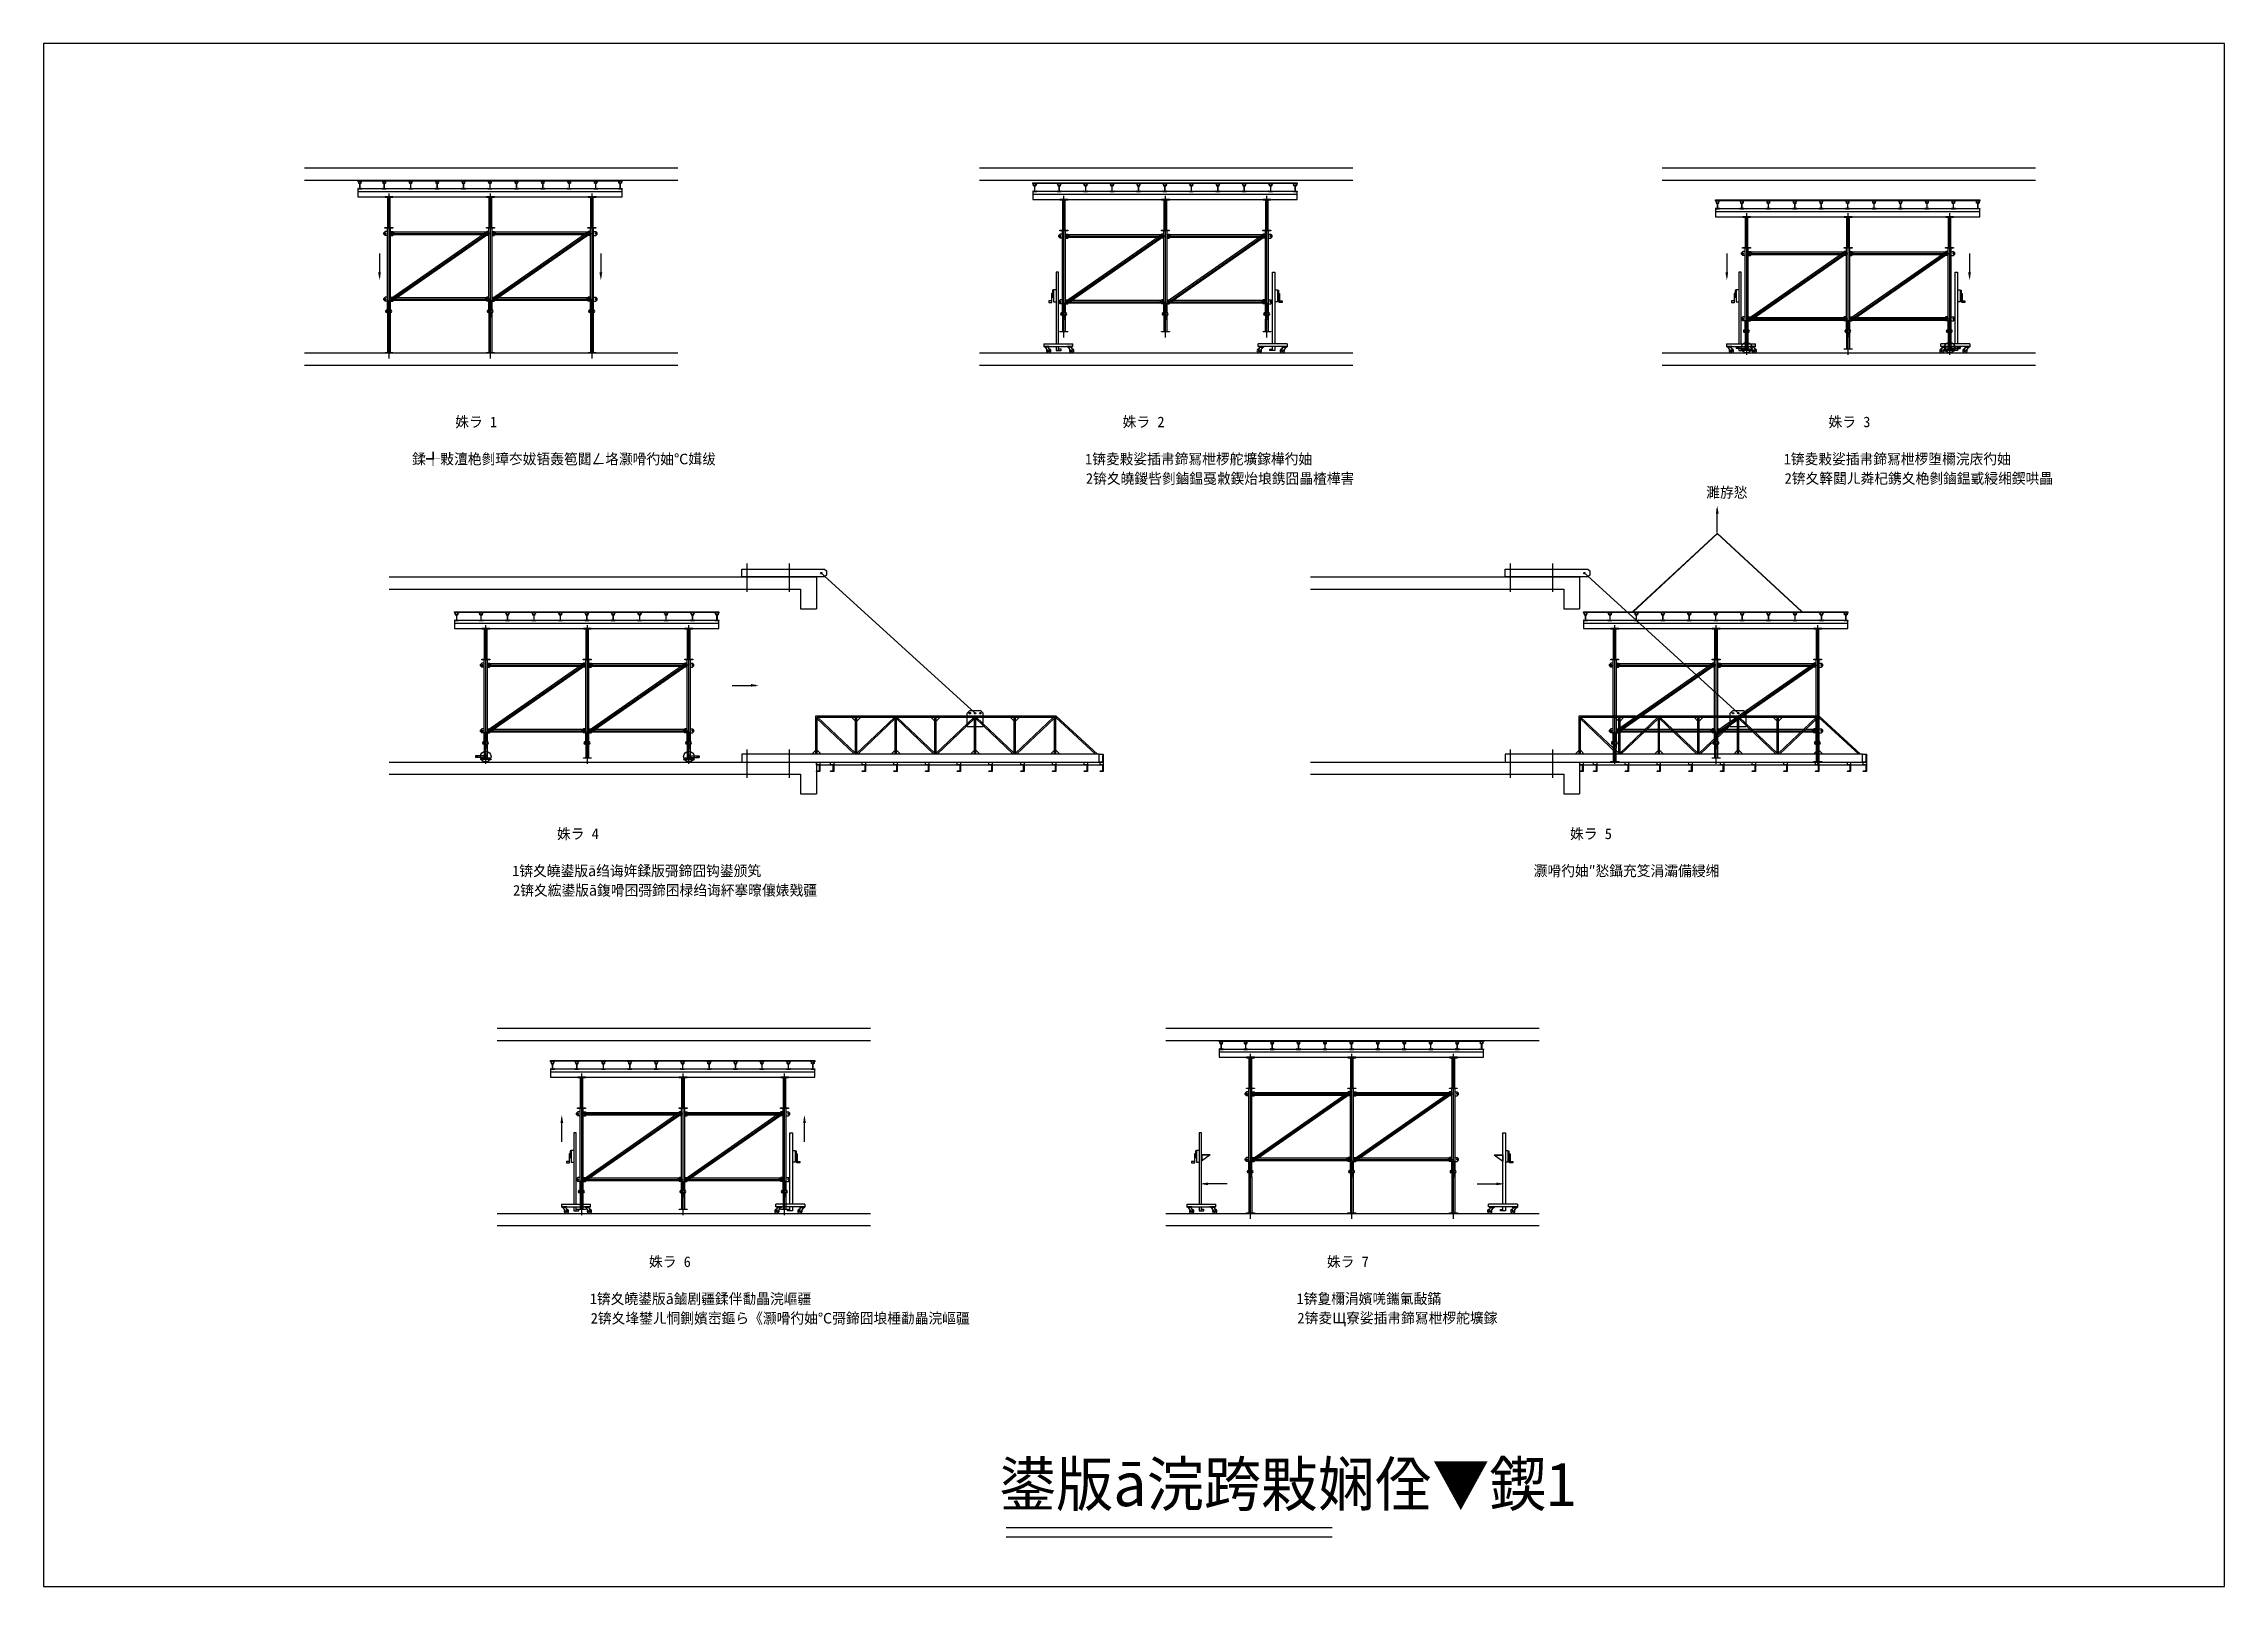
# Model space of a CAD drawing. Header units: metres. Extents: x 0 to 297, y 0 to 210.
import ezdxf

# ---------------------------------------------------------------- set-up
doc = ezdxf.new("R2010")
doc.units = ezdxf.units.M
for name, color, linetype in [(' ', 7, 'Continuous'), ('1', 7, 'Continuous'), ('120', 7, 'Continuous'), ('2', 7, 'Continuous'), ('38536', 7, 'Continuous'), ('5', 7, 'Continuous'), ('7', 7, 'Continuous')]:
    doc.layers.add(name, color=color, linetype=linetype)

msp = doc.modelspace()

# ---------------------------------------------------------------- texts
for s, height, p in [('      姝ラ 1', 1.44, (50.19, 157.79)), ('     姝ラ 2', 1.44, (142.06, 157.79)), ('      姝ラ 3', 1.44, (237.21, 157.79)), ('鍒╃敤澶栬剼璋冭妭铻轰笣閮ㄥ垎灏嗗彴妯℃媶绂', 1.44, (50.19, 152.74)), ('1锛夌敤娑插帇鍗冩枻椤舵壙鎵樺彴妯', 1.44, (141.83, 152.74)), ('2锛夊皢鍐呰剼鏀鎾戞敹鍥炲埌鎸囧畾楂樺害', 1.44, (141.95, 150.09)), ('1锛夌敤娑插帇鍗冩枻椤堕檷浣庡彴妯', 1.44, (236.98, 152.74)), ('2锛夊簳閮ㄦ粦杞鎸夊栬剼鏀鎾戜綅缃鍥哄畾', 1.44, (237.11, 150.1)), ('濉斿悐', 1.44, (226.43, 148.2)), ('      姝ラ 4', 1.44, (64.04, 101.72)), ('  姝ラ 5', 1.44, (205.93, 101.72)), ('1锛夊皢鍙版ā绉诲姩鍒版彁鍗囧钩鍙颁笂', 1.44, (63.81, 96.68)), ('灏嗗彴妯″悐鑷充笅涓灞備綅缃', 1.44, (202.94, 96.68)), ('2锛夊綋鍙版ā鍑嗗囨彁鍗囨椂绉诲紑搴曢儴婊戣疆', 1.44, (63.93, 94.03)), ('        姝ラ 6', 1.44, (74.61, 43.47)), ('    姝ラ 7', 1.44, (170.86, 43.47)), ('1锛夊皢鍙版ā鏀剧疆鍒伴勫畾浣嶇疆', 1.44, (74.38, 38.43)), ('1锛夐檷涓嬪唴鑴氭敮鏋', 1.44, (170.63, 38.44)), ('2锛夊埄鐢ㄦ恫鍘嬪崈鏂ら《灏嗗彴妯℃彁鍗囧埌棰勫畾浣嶇疆', 1.44, (74.51, 35.78)), ('2锛夌Щ寮娑插帇鍗冩枻椤舵壙鎵', 1.44, (170.76, 35.81)), ('鍙版ā浣跨敤娴佺▼鍥1', 5.98, (130.12, 10.92))]:
    msp.add_text(s, height=height).set_placement(p)

# ---------------------------------------------------------------- linework, layer by layer
at = {"layer": ' '}
for p, q in [((47.04, 167.13), (47.04, 189.62)), ((60.86, 167.13), (60.86, 189.62)), ((74.69, 167.13), (74.69, 189.62)), ((138.96, 170.01), (138.96, 189.26)), ((152.78, 170.01), (152.78, 189.26)), ((166.61, 170.01), (166.61, 189.26)), ((231.94, 167.66), (231.94, 186.91)), ((245.76, 167.66), (245.76, 186.91)), ((259.59, 167.66), (259.59, 186.91)), ((137.89, 176.47), (137.53, 176.47)), ((137.53, 176.47), (137.53, 174.87)), ((167.68, 176.47), (168.04, 176.47)), ((168.04, 176.47), (168.04, 174.87)), ((230.87, 176.47), (230.51, 176.47)), ((230.51, 176.47), (230.51, 174.87)), ((260.66, 176.47), (261.02, 176.47)), ((261.02, 176.47), (261.02, 174.87)), ((46.82, 174.97), (46.82, 172.86)), ((47.25, 174.97), (46.82, 174.97)), ((46.82, 172.86), (47.25, 172.86)), ((47.25, 172.86), (47.25, 174.97)), ((60.65, 174.97), (60.65, 172.86)), ((61.08, 174.97), (60.65, 174.97)), ((60.65, 172.86), (61.08, 172.86)), ((61.08, 172.86), (61.08, 174.97)), ((74.47, 174.97), (74.47, 172.86)), ((74.9, 174.97), (74.47, 174.97)), ((74.47, 172.86), (74.9, 172.86)), ((74.9, 172.86), (74.9, 174.97)), ((137.53, 174.87), (137.89, 174.87)), ((138.74, 174.61), (138.74, 172.5)), ((139.18, 174.61), (138.74, 174.61)), ((138.74, 172.5), (139.18, 172.5)), ((139.18, 172.5), (139.18, 174.61)), ((152.57, 174.61), (152.57, 172.5)), ((153, 174.61), (152.57, 174.61)), ((152.57, 172.5), (153, 172.5)), ((153, 172.5), (153, 174.61)), ((166.39, 174.61), (166.39, 172.5)), ((166.82, 174.61), (166.39, 174.61)), ((166.39, 172.5), (166.82, 172.5)), ((166.82, 172.5), (166.82, 174.61)), ((168.04, 174.87), (167.68, 174.87)), ((230.51, 174.87), (230.87, 174.87)), ((261.02, 174.87), (260.66, 174.87)), ((231.72, 172.25), (231.72, 170.14)), ((232.15, 172.25), (231.72, 172.25)), ((231.72, 170.14), (232.15, 170.14)), ((232.15, 170.14), (232.15, 172.25)), ((245.55, 172.25), (245.55, 170.14)), ((245.98, 172.25), (245.55, 172.25)), ((245.55, 170.14), (245.98, 170.14)), ((245.98, 170.14), (245.98, 172.25)), ((259.37, 172.25), (259.37, 170.14)), ((259.8, 172.25), (259.37, 172.25)), ((259.37, 170.14), (259.8, 170.14)), ((259.8, 170.14), (259.8, 172.25)), ((136.23, 169.14), (140.17, 169.14)), ((136.23, 169.14), (136.23, 168.78)), ((136.23, 168.78), (140.17, 168.78)), ((138.56, 168.41), (138.23, 168.41)), ((138.23, 168.23), (138.56, 168.23)), ((138.56, 168.23), (138.56, 168.41)), ((140.17, 168.78), (140.17, 169.14)), ((169.34, 169.14), (165.4, 169.14)), ((165.4, 168.78), (165.4, 169.14)), ((169.34, 168.78), (165.4, 168.78)), ((167, 168.23), (167, 168.41)), ((167, 168.41), (167.34, 168.41)), ((167.34, 168.23), (167, 168.23)), ((169.34, 169.14), (169.34, 168.78)), ((229.21, 169.14), (233.15, 169.14)), ((229.21, 169.14), (229.21, 168.78)), ((229.21, 168.78), (233.15, 168.78)), ((231.54, 168.41), (231.21, 168.41)), ((231.21, 168.23), (231.54, 168.23)), ((231.54, 168.23), (231.54, 168.41)), ((233.15, 168.78), (233.15, 169.14)), ((262.32, 169.14), (258.38, 169.14)), ((258.38, 168.78), (258.38, 169.14)), ((262.32, 168.78), (258.38, 168.78)), ((259.98, 168.23), (259.98, 168.41)), ((259.98, 168.41), (260.32, 168.41)), ((260.32, 168.23), (259.98, 168.23)), ((262.32, 169.14), (262.32, 168.78)), ((60.22, 111.97), (60.22, 130.86)), ((74.05, 111.97), (74.05, 130.86)), ((87.87, 111.97), (87.87, 130.86)), ((213.97, 111.97), (213.97, 130.86)), ((227.79, 111.97), (227.79, 130.86)), ((241.62, 111.97), (241.62, 130.86)), ((60.01, 116.21), (60.01, 114.1)), ((60.44, 116.21), (60.01, 116.21)), ((60.44, 114.1), (60.44, 116.21)), ((73.83, 116.21), (73.83, 114.1)), ((74.26, 116.21), (73.83, 116.21)), ((74.26, 114.1), (74.26, 116.21)), ((87.65, 116.21), (87.65, 114.1)), ((88.09, 116.21), (87.65, 116.21)), ((88.09, 114.1), (88.09, 116.21)), ((213.75, 116.21), (213.75, 114.1)), ((214.19, 116.21), (213.75, 116.21)), ((214.19, 114.1), (214.19, 116.21)), ((227.58, 116.21), (227.58, 114.1)), ((228.01, 116.21), (227.58, 116.21)), ((228.01, 114.1), (228.01, 116.21)), ((241.4, 116.21), (241.4, 114.1)), ((241.83, 116.21), (241.4, 116.21)), ((241.83, 114.1), (241.83, 116.21)), ((60.01, 114.1), (60.44, 114.1)), ((73.83, 114.1), (74.26, 114.1)), ((87.65, 114.1), (88.09, 114.1)), ((213.75, 114.1), (214.19, 114.1)), ((227.58, 114.1), (228.01, 114.1)), ((241.4, 114.1), (241.83, 114.1)), ((61.76, 75.97), (112.61, 75.97)), ((61.76, 74.31), (112.61, 74.31)), ((152.85, 75.97), (203.69, 75.97)), ((152.85, 74.31), (203.69, 74.31)), ((164.36, 50.01), (164.36, 72.5)), ((178.18, 50.01), (178.18, 72.5)), ((192.01, 50.01), (192.01, 72.5)), ((73.28, 50.54), (73.28, 69.79)), ((87.1, 50.54), (87.1, 69.79)), ((100.92, 50.54), (100.92, 69.79)), ((72.2, 59.34), (71.85, 59.34)), ((71.85, 59.34), (71.85, 57.75)), ((71.85, 57.75), (72.2, 57.75)), ((101.99, 59.34), (102.35, 59.34)), ((102.35, 57.75), (101.99, 57.75)), ((102.35, 59.34), (102.35, 57.75)), ((157.36, 59.34), (157, 59.34)), ((157, 59.34), (157, 57.75)), ((157, 57.75), (157.36, 57.75)), ((158.88, 58.73), (157.7, 58.73)), ((158.88, 58.73), (157.7, 57.86)), ((157.7, 58.73), (157.7, 57.86)), ((158.84, 58.68), (157.75, 58.68)), ((157.75, 58.68), (157.75, 57.91)), ((164.14, 57.84), (164.14, 55.74)), ((164.57, 57.84), (164.14, 57.84)), ((164.57, 55.74), (164.57, 57.84)), ((177.97, 57.84), (177.97, 55.74)), ((178.4, 57.84), (177.97, 57.84)), ((178.4, 55.74), (178.4, 57.84)), ((191.79, 57.84), (191.79, 55.74)), ((192.22, 57.84), (191.79, 57.84)), ((192.22, 55.74), (192.22, 57.84)), ((197.55, 58.73), (198.74, 58.73)), ((197.55, 58.73), (198.74, 57.86)), ((197.6, 58.68), (198.69, 58.68)), ((198.69, 58.68), (198.69, 57.91)), ((198.74, 58.73), (198.74, 57.86)), ((199.08, 59.34), (199.43, 59.34)), ((199.43, 57.75), (199.08, 57.75)), ((199.43, 59.34), (199.43, 57.75)), ((73.06, 55.13), (73.06, 53.02)), ((73.49, 55.13), (73.06, 55.13)), ((73.49, 53.02), (73.49, 55.13)), ((86.88, 55.13), (86.88, 53.02)), ((87.32, 55.13), (86.88, 55.13)), ((87.32, 53.02), (87.32, 55.13)), ((100.71, 55.13), (100.71, 53.02)), ((101.14, 55.13), (100.71, 55.13)), ((101.14, 53.02), (101.14, 55.13)), ((164.14, 55.74), (164.57, 55.74)), ((177.97, 55.74), (178.4, 55.74)), ((191.79, 55.74), (192.22, 55.74)), ((70.54, 52.02), (74.48, 52.02)), ((70.54, 52.02), (70.54, 51.65)), ((70.54, 51.65), (74.48, 51.65)), ((72.88, 51.29), (72.55, 51.29)), ((72.55, 51.1), (72.88, 51.1)), ((72.88, 51.1), (72.88, 51.29)), ((73.06, 53.02), (73.49, 53.02)), ((74.48, 51.65), (74.48, 52.02)), ((86.88, 53.02), (87.32, 53.02)), ((103.66, 52.02), (99.72, 52.02)), ((99.72, 51.65), (99.72, 52.02)), ((103.66, 51.65), (99.72, 51.65)), ((100.71, 53.02), (101.14, 53.02)), ((101.32, 51.1), (101.32, 51.29)), ((101.32, 51.29), (101.65, 51.29)), ((101.65, 51.1), (101.32, 51.1)), ((103.66, 52.02), (103.66, 51.65)), ((155.7, 52.02), (159.64, 52.02)), ((155.7, 52.02), (155.7, 51.65)), ((155.7, 51.65), (159.64, 51.65)), ((158.03, 51.29), (157.7, 51.29)), ((157.7, 51.1), (158.03, 51.1)), ((158.03, 51.1), (158.03, 51.29)), ((159.64, 51.65), (159.64, 52.02)), ((200.74, 52.02), (196.8, 52.02)), ((196.8, 51.65), (196.8, 52.02)), ((200.74, 51.65), (196.8, 51.65)), ((198.4, 51.1), (198.4, 51.29)), ((198.4, 51.29), (198.74, 51.29)), ((198.74, 51.1), (198.4, 51.1)), ((200.74, 52.02), (200.74, 51.65))]:
    msp.add_line(p, q, dxfattribs=at)
for centre, start, end in [((136.88, 168.19), -211.99, 91.5), ((140.02, 168.19), -211.99, 91.5), ((165.55, 168.19), -271.5, 31.99), ((168.69, 168.19), -271.5, 31.99), ((229.86, 168.19), -211.99, 91.5), ((233, 168.19), -211.99, 91.5), ((258.53, 168.19), -271.5, 31.99), ((261.67, 168.19), -271.5, 31.99), ((71.19, 51.07), -211.99, 91.5), ((74.33, 51.07), -211.99, 91.5), ((99.87, 51.07), -271.5, 31.99), ((103, 51.07), -271.5, 31.99), ((156.35, 51.07), -211.99, 91.5), ((159.49, 51.07), -211.99, 91.5), ((196.95, 51.07), -271.5, 31.99), ((200.09, 51.07), -271.5, 31.99)]:
    msp.add_arc(centre, 0.3, start, end, dxfattribs=at)
for p, q in [((297, 210), (0, 210)), ((0, 210), (0, 0)), ((297, 0), (297, 210)), ((131.08, 7.99), (175.51, 7.99)), ((131.08, 6.75), (175.51, 6.75)), ((0, 0), (297, 0))]:
    msp.add_line(p, q)
at = {"layer": '1'}
for p, q in [((46.7, 173.75), (47.3, 173.75)), ((47.3, 173.39), (46.7, 173.39)), ((60.52, 173.75), (61.12, 173.75)), ((61.12, 173.39), (60.52, 173.39)), ((74.34, 173.75), (74.95, 173.75)), ((74.95, 173.39), (74.34, 173.39)), ((138.62, 173.39), (139.22, 173.39)), ((139.22, 173.03), (138.62, 173.03)), ((152.44, 173.39), (153.04, 173.39)), ((153.04, 173.03), (152.44, 173.03)), ((166.27, 173.39), (166.87, 173.39)), ((166.87, 173.03), (166.27, 173.03)), ((231.6, 171.04), (232.2, 171.04)), ((232.2, 170.68), (231.6, 170.68)), ((245.42, 171.04), (246.02, 171.04)), ((246.02, 170.68), (245.42, 170.68)), ((259.24, 171.04), (259.85, 171.04)), ((259.85, 170.68), (259.24, 170.68)), ((59.88, 114.99), (60.48, 114.99)), ((60.48, 114.63), (59.88, 114.63)), ((73.7, 114.99), (74.31, 114.99)), ((74.31, 114.63), (73.7, 114.63)), ((87.53, 114.99), (88.13, 114.99)), ((88.13, 114.63), (87.53, 114.63)), ((213.63, 114.99), (214.23, 114.99)), ((214.23, 114.63), (213.63, 114.63)), ((227.45, 114.99), (228.05, 114.99)), ((228.05, 114.63), (227.45, 114.63)), ((241.28, 114.99), (241.88, 114.99)), ((241.88, 114.63), (241.28, 114.63)), ((164.02, 56.63), (164.62, 56.63)), ((177.84, 56.63), (178.44, 56.63)), ((191.66, 56.63), (192.27, 56.63)), ((72.93, 53.92), (73.54, 53.92)), ((73.54, 53.56), (72.93, 53.56)), ((86.76, 53.92), (87.36, 53.92)), ((87.36, 53.56), (86.76, 53.56)), ((100.58, 53.92), (101.18, 53.92)), ((101.18, 53.56), (100.58, 53.56)), ((164.62, 56.27), (164.02, 56.27)), ((178.44, 56.27), (177.84, 56.27)), ((192.27, 56.27), (191.66, 56.27))]:
    msp.add_line(p, q, dxfattribs=at)
for centre, start, end in [((46.78, 173.57), 116.26, 243.74), ((47.21, 173.57), -63.74, 63.74), ((60.61, 173.57), 116.26, 243.74), ((61.03, 173.57), -63.74, 63.74), ((74.43, 173.57), 116.26, 243.74), ((74.86, 173.57), -63.74, 63.74), ((138.71, 173.21), 116.26, 243.74), ((139.13, 173.21), -63.74, 63.74), ((152.53, 173.21), 116.26, 243.74), ((152.96, 173.21), -63.74, 63.74), ((166.35, 173.21), 116.26, 243.74), ((166.78, 173.21), -63.74, 63.74), ((231.69, 170.86), 116.26, 243.74), ((232.11, 170.86), -63.74, 63.74), ((245.51, 170.86), 116.26, 243.74), ((245.93, 170.86), -63.74, 63.74), ((259.33, 170.86), 116.26, 243.74), ((259.76, 170.86), -63.74, 63.74), ((59.97, 114.81), 116.26, 243.74), ((60.39, 114.81), -63.74, 63.74), ((73.79, 114.81), 116.26, 243.74), ((74.22, 114.81), -63.74, 63.74), ((87.62, 114.81), 116.26, 243.74), ((88.04, 114.81), -63.74, 63.74), ((213.72, 114.81), 116.26, 243.74), ((214.14, 114.81), -63.74, 63.74), ((227.54, 114.81), 116.26, 243.74), ((227.97, 114.81), -63.74, 63.74), ((241.37, 114.81), 116.26, 243.74), ((241.79, 114.81), -63.74, 63.74), ((164.11, 56.45), 116.26, 243.74), ((164.53, 56.45), -63.74, 63.74), ((177.93, 56.45), 116.26, 243.74), ((178.35, 56.45), -63.74, 63.74), ((191.75, 56.45), 116.26, 243.74), ((192.18, 56.45), -63.74, 63.74), ((73.02, 53.74), 116.26, 243.74), ((73.45, 53.74), -63.74, 63.74), ((86.85, 53.74), 116.26, 243.74), ((87.27, 53.74), -63.74, 63.74), ((100.67, 53.74), 116.26, 243.74), ((101.09, 53.74), -63.74, 63.74)]:
    msp.add_arc(centre, 0.2, start, end, dxfattribs=at)
at = {"layer": '120'}
for p, q in [((42.79, 189.86), (78.79, 189.86)), ((134.71, 189.5), (170.71, 189.5)), ((227.69, 187.15), (263.69, 187.15)), ((47.23, 184.16), (60.73, 184.16)), ((60.45, 184.42), (47.28, 175.24)), ((47.29, 175.06), (60.66, 184.38)), ((47.33, 184.32), (47.33, 184.01)), ((60.57, 184.32), (47.33, 184.32)), ((47.45, 174.98), (60.63, 184.16)), ((60.63, 184.16), (60.45, 184.42)), ((60.57, 184.01), (60.57, 184.32)), ((61.06, 184.16), (74.55, 184.16)), ((74.27, 184.42), (61.1, 175.24)), ((61.11, 175.06), (74.49, 184.38)), ((61.15, 184.32), (61.15, 184.01)), ((74.4, 184.32), (61.15, 184.32)), ((61.28, 174.98), (74.45, 184.16)), ((74.45, 184.16), (74.27, 184.42)), ((74.4, 184.01), (74.4, 184.32)), ((47.33, 184.01), (60.57, 184.01)), ((61.15, 184.01), (74.4, 184.01)), ((139.16, 183.8), (152.65, 183.8)), ((152.37, 184.06), (139.2, 174.88)), ((139.21, 174.7), (152.59, 184.02)), ((139.25, 183.96), (139.25, 183.65)), ((152.5, 183.96), (139.25, 183.96)), ((139.25, 183.65), (152.5, 183.65)), ((139.38, 174.62), (152.55, 183.8)), ((152.55, 183.8), (152.37, 184.06)), ((152.5, 183.65), (152.5, 183.96)), ((152.98, 183.8), (166.47, 183.8)), ((166.2, 184.06), (153.02, 174.88)), ((153.04, 174.7), (166.41, 184.02)), ((153.07, 183.96), (153.07, 183.65)), ((166.32, 183.96), (153.07, 183.96)), ((153.07, 183.65), (166.32, 183.65)), ((153.2, 174.62), (166.37, 183.8)), ((166.37, 183.8), (166.2, 184.06)), ((166.32, 183.65), (166.32, 183.96)), ((232.14, 181.45), (245.63, 181.45)), ((245.35, 181.7), (232.18, 172.52)), ((232.19, 172.35), (245.56, 181.66)), ((232.23, 181.6), (232.23, 181.29)), ((245.47, 181.6), (232.23, 181.6)), ((232.23, 181.29), (245.47, 181.29)), ((232.35, 172.27), (245.53, 181.45)), ((245.53, 181.45), (245.35, 181.7)), ((245.47, 181.29), (245.47, 181.6)), ((245.96, 181.45), (259.45, 181.45)), ((259.18, 181.7), (246, 172.52)), ((246.02, 172.35), (259.39, 181.66)), ((246.05, 181.6), (246.05, 181.29)), ((259.3, 181.6), (246.05, 181.6)), ((246.05, 181.29), (259.3, 181.29)), ((246.18, 172.27), (259.35, 181.45)), ((259.35, 181.45), (259.18, 181.7)), ((259.3, 181.29), (259.3, 181.6)), ((47.28, 175.24), (47.45, 174.98)), ((47.33, 175.39), (47.33, 175.08)), ((60.57, 175.39), (47.33, 175.39)), ((60.57, 175.08), (60.57, 175.39)), ((61.1, 175.24), (61.28, 174.98)), ((61.15, 175.39), (61.15, 175.08)), ((74.4, 175.39), (61.15, 175.39)), ((74.4, 175.08), (74.4, 175.39)), ((47.23, 175.23), (60.73, 175.23)), ((47.33, 175.08), (60.57, 175.08)), ((61.06, 175.23), (74.55, 175.23)), ((61.15, 175.08), (74.4, 175.08)), ((139.16, 174.87), (152.65, 174.87)), ((139.2, 174.88), (139.38, 174.62)), ((139.25, 175.03), (139.25, 174.72)), ((152.5, 175.03), (139.25, 175.03)), ((139.25, 174.72), (152.5, 174.72)), ((152.5, 174.72), (152.5, 175.03)), ((152.98, 174.87), (166.47, 174.87)), ((153.02, 174.88), (153.2, 174.62)), ((153.07, 175.03), (153.07, 174.72)), ((166.32, 175.03), (153.07, 175.03)), ((153.07, 174.72), (166.32, 174.72)), ((166.32, 174.72), (166.32, 175.03)), ((232.14, 172.52), (245.63, 172.52)), ((232.18, 172.52), (232.35, 172.27)), ((232.23, 172.68), (232.23, 172.37)), ((245.47, 172.68), (232.23, 172.68)), ((232.23, 172.37), (245.47, 172.37)), ((245.47, 172.37), (245.47, 172.68)), ((245.96, 172.52), (259.45, 172.52)), ((246, 172.52), (246.18, 172.27)), ((246.05, 172.68), (246.05, 172.37)), ((259.3, 172.68), (246.05, 172.68)), ((246.05, 172.37), (259.3, 172.37)), ((259.3, 172.37), (259.3, 172.68)), ((55.97, 131.11), (91.97, 131.11)), ((209.72, 131.11), (245.72, 131.11)), ((60.42, 125.4), (73.91, 125.4)), ((73.63, 125.66), (60.46, 116.48)), ((60.47, 116.3), (73.85, 125.62)), ((60.51, 125.56), (60.51, 125.25)), ((73.76, 125.56), (60.51, 125.56)), ((60.51, 125.25), (73.76, 125.25)), ((60.64, 116.22), (73.81, 125.4)), ((73.81, 125.4), (73.63, 125.66)), ((73.76, 125.25), (73.76, 125.56)), ((74.24, 125.4), (87.73, 125.4)), ((87.46, 125.66), (74.28, 116.48)), ((74.3, 116.3), (87.67, 125.62)), ((74.33, 125.56), (74.33, 125.25)), ((87.58, 125.56), (74.33, 125.56)), ((74.33, 125.25), (87.58, 125.25)), ((74.46, 116.22), (87.64, 125.4)), ((87.64, 125.4), (87.46, 125.66)), ((87.58, 125.25), (87.58, 125.56)), ((214.17, 125.4), (227.66, 125.4)), ((227.38, 125.66), (214.21, 116.48)), ((214.22, 116.3), (227.6, 125.62)), ((214.26, 125.56), (214.26, 125.25)), ((227.51, 125.56), (214.26, 125.56)), ((214.26, 125.25), (227.51, 125.25)), ((214.39, 116.22), (227.56, 125.4)), ((227.56, 125.4), (227.38, 125.66)), ((227.51, 125.25), (227.51, 125.56)), ((227.99, 125.4), (241.48, 125.4)), ((241.21, 125.66), (228.03, 116.48)), ((228.05, 116.3), (241.42, 125.62)), ((228.08, 125.56), (228.08, 125.25)), ((241.33, 125.56), (228.08, 125.56)), ((228.08, 125.25), (241.33, 125.25)), ((228.21, 116.22), (241.38, 125.4)), ((241.38, 125.4), (241.21, 125.66)), ((241.33, 125.25), (241.33, 125.56)), ((60.42, 116.47), (73.91, 116.47)), ((60.46, 116.48), (60.64, 116.22)), ((60.51, 116.63), (60.51, 116.32)), ((73.76, 116.63), (60.51, 116.63)), ((60.51, 116.32), (73.76, 116.32)), ((73.76, 116.32), (73.76, 116.63)), ((74.24, 116.47), (87.73, 116.47)), ((74.28, 116.48), (74.46, 116.22)), ((74.33, 116.63), (74.33, 116.32)), ((87.58, 116.63), (74.33, 116.63)), ((74.33, 116.32), (87.58, 116.32)), ((87.58, 116.32), (87.58, 116.63)), ((214.17, 116.47), (227.66, 116.47)), ((214.21, 116.48), (214.39, 116.22)), ((214.26, 116.63), (214.26, 116.32)), ((227.51, 116.63), (214.26, 116.63)), ((214.26, 116.32), (227.51, 116.32)), ((227.51, 116.32), (227.51, 116.63)), ((227.99, 116.47), (241.48, 116.47)), ((228.03, 116.48), (228.21, 116.22)), ((228.08, 116.63), (228.08, 116.32)), ((241.33, 116.63), (228.08, 116.63)), ((228.08, 116.32), (241.33, 116.32)), ((241.33, 116.32), (241.33, 116.63)), ((160.11, 72.74), (196.11, 72.74)), ((69.03, 70.03), (105.03, 70.03)), ((164.56, 67.04), (178.05, 67.04)), ((177.77, 67.29), (164.6, 58.12)), ((164.61, 57.94), (177.98, 67.25)), ((164.65, 67.19), (164.65, 66.88)), ((177.89, 67.19), (164.65, 67.19)), ((164.65, 66.88), (177.89, 66.88)), ((164.77, 57.86), (177.95, 67.04)), ((177.95, 67.04), (177.77, 67.29)), ((177.89, 66.88), (177.89, 67.19)), ((178.38, 67.04), (191.87, 67.04)), ((191.6, 67.29), (178.42, 58.12)), ((178.44, 57.94), (191.81, 67.25)), ((178.47, 67.19), (178.47, 66.88)), ((191.72, 67.19), (178.47, 67.19)), ((178.47, 66.88), (191.72, 66.88)), ((178.6, 57.86), (191.77, 67.04)), ((191.77, 67.04), (191.6, 67.29)), ((191.72, 66.88), (191.72, 67.19)), ((73.47, 64.33), (86.96, 64.33)), ((86.69, 64.58), (73.51, 55.4)), ((73.53, 55.22), (86.9, 64.54)), ((73.56, 64.48), (73.56, 64.17)), ((86.81, 64.48), (73.56, 64.48)), ((73.56, 64.17), (86.81, 64.17)), ((73.69, 55.15), (86.87, 64.32)), ((86.87, 64.32), (86.69, 64.58)), ((86.81, 64.17), (86.81, 64.48)), ((87.3, 64.33), (100.79, 64.33)), ((100.51, 64.58), (87.34, 55.4)), ((87.35, 55.22), (100.73, 64.54)), ((87.39, 64.48), (87.39, 64.17)), ((100.64, 64.48), (87.39, 64.48)), ((87.39, 64.17), (100.64, 64.17)), ((87.51, 55.15), (100.69, 64.32)), ((100.69, 64.32), (100.51, 64.58)), ((100.64, 64.17), (100.64, 64.48)), ((164.56, 58.11), (178.05, 58.11)), ((164.6, 58.12), (164.77, 57.86)), ((164.65, 58.27), (164.65, 57.96)), ((177.89, 58.27), (164.65, 58.27)), ((164.65, 57.96), (177.89, 57.96)), ((177.89, 57.96), (177.89, 58.27)), ((178.38, 58.11), (191.87, 58.11)), ((178.42, 58.12), (178.6, 57.86)), ((178.47, 58.27), (178.47, 57.96)), ((191.72, 58.27), (178.47, 58.27)), ((178.47, 57.96), (191.72, 57.96)), ((191.72, 57.96), (191.72, 58.27)), ((73.47, 55.4), (86.96, 55.4)), ((73.51, 55.4), (73.69, 55.15)), ((73.56, 55.55), (73.56, 55.24)), ((86.81, 55.55), (73.56, 55.55)), ((73.56, 55.24), (86.81, 55.24)), ((86.81, 55.24), (86.81, 55.55)), ((87.3, 55.4), (100.79, 55.4)), ((87.34, 55.4), (87.51, 55.15)), ((87.39, 55.55), (87.39, 55.24)), ((100.64, 55.55), (87.39, 55.55)), ((87.39, 55.24), (100.64, 55.24)), ((100.64, 55.24), (100.64, 55.55))]:
    msp.add_line(p, q, dxfattribs=at)
for centre in [(47.54, 184.16), (60.36, 184.17), (60.36, 184.16), (61.37, 184.16), (74.18, 184.16), (74.19, 184.17), (139.46, 183.8), (152.28, 183.81), (152.28, 183.8), (153.29, 183.8), (166.1, 183.8), (166.11, 183.81), (232.44, 181.45), (245.26, 181.45), (245.26, 181.45), (246.27, 181.45), (259.08, 181.45), (259.09, 181.45), (47.54, 175.23), (47.54, 175.23), (60.36, 175.23), (61.37, 175.23), (61.37, 175.23), (74.18, 175.23), (139.46, 174.87), (139.46, 174.87), (152.28, 174.87), (153.29, 174.87), (153.29, 174.87), (166.1, 174.87), (232.44, 172.52), (232.44, 172.52), (245.26, 172.52), (246.27, 172.52), (246.27, 172.52), (259.08, 172.52), (60.73, 125.4), (73.54, 125.4), (73.55, 125.41), (74.55, 125.4), (87.37, 125.41), (87.37, 125.4), (214.47, 125.4), (227.29, 125.41), (227.29, 125.4), (228.3, 125.4), (241.11, 125.4), (241.12, 125.41), (60.73, 116.47), (60.73, 116.47), (73.54, 116.47), (74.55, 116.47), (74.55, 116.47), (87.37, 116.47), (214.47, 116.47), (214.47, 116.47), (227.29, 116.47), (228.3, 116.47), (228.3, 116.47), (241.11, 116.47), (164.86, 67.04), (177.68, 67.04), (177.68, 67.04), (178.69, 67.04), (191.5, 67.04), (191.51, 67.04), (73.78, 64.33), (86.6, 64.33), (86.6, 64.33), (87.6, 64.33), (100.42, 64.33), (100.42, 64.33), (164.86, 58.11), (164.86, 58.11), (177.68, 58.11), (178.69, 58.11), (178.69, 58.11), (191.5, 58.11), (73.78, 55.4), (73.78, 55.4), (86.6, 55.4), (87.6, 55.4), (87.6, 55.4), (100.42, 55.4)]:
    msp.add_circle(centre, 0.06, dxfattribs=at)
at = {"layer": '2'}
for p, q in [((138.23, 178.87), (137.89, 178.87)), ((137.89, 178.87), (137.89, 169.14)), ((138.23, 169.14), (138.23, 178.87)), ((167.34, 169.14), (167.34, 178.87)), ((167.34, 178.87), (167.68, 178.87)), ((167.68, 178.87), (167.68, 169.14)), ((231.21, 178.87), (230.87, 178.87)), ((230.87, 178.87), (230.87, 169.14)), ((231.21, 169.14), (231.21, 178.87)), ((260.32, 169.14), (260.32, 178.87)), ((260.32, 178.87), (260.66, 178.87)), ((260.66, 178.87), (260.66, 169.14)), ((137.4, 175.99), (137.25, 175.99)), ((137.25, 175.99), (137.25, 174.97)), ((137.32, 174.75), (137.32, 175.87)), ((137.32, 175.87), (137.4, 175.87)), ((137.53, 176.42), (137.4, 176.42)), ((137.4, 176.42), (137.4, 175.44)), ((137.53, 175.44), (137.4, 175.44)), ((168.04, 176.42), (168.17, 176.42)), ((168.04, 175.44), (168.17, 175.44)), ((168.17, 176.42), (168.17, 175.44)), ((168.17, 175.99), (168.32, 175.99)), ((168.25, 175.87), (168.17, 175.87)), ((168.25, 174.75), (168.25, 175.87)), ((168.32, 175.99), (168.32, 174.97)), ((230.38, 175.99), (230.23, 175.99)), ((230.23, 175.99), (230.23, 174.97)), ((230.3, 174.75), (230.3, 175.87)), ((230.3, 175.87), (230.38, 175.87)), ((230.51, 176.42), (230.38, 176.42)), ((230.38, 176.42), (230.38, 175.44)), ((230.51, 175.44), (230.38, 175.44)), ((261.02, 176.42), (261.15, 176.42)), ((261.02, 175.44), (261.15, 175.44)), ((261.15, 176.42), (261.15, 175.44)), ((261.15, 175.99), (261.3, 175.99)), ((261.23, 175.87), (261.15, 175.87)), ((261.23, 174.75), (261.23, 175.87)), ((261.3, 175.99), (261.3, 174.97)), ((137.25, 174.97), (136.88, 174.97)), ((136.88, 174.97), (136.88, 174.75)), ((136.88, 174.75), (137.32, 174.75)), ((137.25, 174.97), (137.25, 174.75)), ((168.69, 174.75), (168.25, 174.75)), ((168.32, 174.97), (168.32, 174.75)), ((168.32, 174.97), (168.69, 174.97)), ((168.69, 174.97), (168.69, 174.75)), ((230.23, 174.97), (229.86, 174.97)), ((229.86, 174.97), (229.86, 174.75)), ((229.86, 174.75), (230.3, 174.75)), ((230.23, 174.97), (230.23, 174.75)), ((261.67, 174.75), (261.23, 174.75)), ((261.3, 174.97), (261.3, 174.75)), ((261.3, 174.97), (261.67, 174.97)), ((261.67, 174.97), (261.67, 174.75)), ((136.23, 168.78), (136.23, 168.73)), ((136.96, 168.78), (136.23, 168.78)), ((136.96, 168.73), (136.23, 168.73)), ((136.3, 168.73), (136.3, 168.68)), ((136.88, 168.68), (136.3, 168.68)), ((136.4, 168.68), (136.77, 168.14)), ((136.79, 168.68), (136.99, 168.25)), ((136.88, 168.73), (136.88, 168.68)), ((136.96, 168.78), (136.96, 168.73)), ((137.89, 168.78), (137.89, 168.23)), ((137.89, 168.23), (138.23, 168.23)), ((138.23, 168.23), (138.23, 168.78)), ((140.1, 168.78), (139.37, 168.78)), ((139.37, 168.78), (139.37, 168.73)), ((140.1, 168.73), (139.37, 168.73)), ((139.44, 168.73), (139.44, 168.68)), ((140.02, 168.68), (139.44, 168.68)), ((139.54, 168.68), (139.91, 168.14)), ((139.93, 168.68), (140.13, 168.25)), ((140.02, 168.73), (140.02, 168.68)), ((140.1, 168.78), (140.1, 168.73)), ((165.64, 168.68), (165.44, 168.25)), ((165.47, 168.78), (166.2, 168.78)), ((165.47, 168.78), (165.47, 168.73)), ((165.47, 168.73), (166.2, 168.73)), ((165.54, 168.73), (165.54, 168.68)), ((165.54, 168.68), (166.13, 168.68)), ((166.03, 168.68), (165.66, 168.14)), ((166.13, 168.73), (166.13, 168.68)), ((166.2, 168.78), (166.2, 168.73)), ((167.34, 168.23), (167.34, 168.78)), ((167.68, 168.23), (167.34, 168.23)), ((167.68, 168.78), (167.68, 168.23)), ((168.78, 168.68), (168.58, 168.25)), ((168.61, 168.78), (168.61, 168.73)), ((168.61, 168.78), (169.34, 168.78)), ((168.61, 168.73), (169.34, 168.73)), ((168.68, 168.73), (168.68, 168.68)), ((168.68, 168.68), (169.27, 168.68)), ((169.17, 168.68), (168.8, 168.14)), ((169.27, 168.73), (169.27, 168.68)), ((169.34, 168.78), (169.34, 168.73)), ((229.21, 168.78), (229.21, 168.73)), ((229.94, 168.78), (229.21, 168.78)), ((229.94, 168.73), (229.21, 168.73)), ((229.28, 168.73), (229.28, 168.68)), ((229.86, 168.68), (229.28, 168.68)), ((229.38, 168.68), (229.75, 168.14)), ((229.77, 168.68), (229.97, 168.25)), ((229.86, 168.73), (229.86, 168.68)), ((229.94, 168.78), (229.94, 168.73)), ((230.87, 168.78), (230.87, 168.23)), ((230.87, 168.23), (231.21, 168.23)), ((231.21, 168.23), (231.21, 168.78)), ((233.08, 168.78), (232.35, 168.78)), ((232.35, 168.78), (232.35, 168.73)), ((233.08, 168.73), (232.35, 168.73)), ((232.42, 168.73), (232.42, 168.68)), ((233, 168.68), (232.42, 168.68)), ((232.52, 168.68), (232.89, 168.14)), ((232.91, 168.68), (233.11, 168.25)), ((233, 168.73), (233, 168.68)), ((233.08, 168.78), (233.08, 168.73)), ((258.62, 168.68), (258.42, 168.25)), ((258.45, 168.78), (259.18, 168.78)), ((258.45, 168.78), (258.45, 168.73)), ((258.45, 168.73), (259.18, 168.73)), ((258.52, 168.73), (258.52, 168.68)), ((258.52, 168.68), (259.11, 168.68)), ((259.01, 168.68), (258.64, 168.14)), ((259.11, 168.73), (259.11, 168.68)), ((259.18, 168.78), (259.18, 168.73)), ((260.32, 168.23), (260.32, 168.78)), ((260.66, 168.23), (260.32, 168.23)), ((260.66, 168.78), (260.66, 168.23)), ((261.76, 168.68), (261.56, 168.25)), ((261.59, 168.78), (261.59, 168.73)), ((261.59, 168.78), (262.32, 168.78)), ((261.59, 168.73), (262.32, 168.73)), ((261.66, 168.73), (261.66, 168.68)), ((261.66, 168.68), (262.25, 168.68)), ((262.15, 168.68), (261.78, 168.14)), ((262.25, 168.73), (262.25, 168.68)), ((262.32, 168.78), (262.32, 168.73)), ((72.55, 61.75), (72.2, 61.75)), ((72.2, 61.75), (72.2, 52.02)), ((72.55, 52.02), (72.55, 61.75)), ((101.65, 52.02), (101.65, 61.75)), ((101.65, 61.75), (101.99, 61.75)), ((101.99, 61.75), (101.99, 52.02)), ((157.7, 61.75), (157.36, 61.75)), ((157.36, 61.75), (157.36, 52.02)), ((157.7, 52.02), (157.7, 61.75)), ((198.74, 52.02), (198.74, 61.75)), ((198.74, 61.75), (199.08, 61.75)), ((199.08, 61.75), (199.08, 52.02)), ((71.57, 57.84), (71.19, 57.84)), ((71.19, 57.84), (71.19, 57.63)), ((71.19, 57.63), (71.64, 57.63)), ((71.71, 58.87), (71.57, 58.87)), ((71.57, 58.87), (71.57, 57.84)), ((71.57, 57.84), (71.57, 57.63)), ((71.64, 57.63), (71.64, 58.75)), ((71.64, 58.75), (71.71, 58.75)), ((71.85, 59.3), (71.71, 59.3)), ((71.71, 59.3), (71.71, 58.32)), ((71.85, 58.32), (71.71, 58.32)), ((102.35, 59.3), (102.49, 59.3)), ((102.35, 58.32), (102.49, 58.32)), ((102.49, 59.3), (102.49, 58.32)), ((102.49, 58.87), (102.63, 58.87)), ((102.56, 58.75), (102.49, 58.75)), ((102.56, 57.63), (102.56, 58.75)), ((103, 57.63), (102.56, 57.63)), ((102.63, 58.87), (102.63, 57.84)), ((102.63, 57.84), (102.63, 57.63)), ((102.63, 57.84), (103, 57.84)), ((103, 57.84), (103, 57.63)), ((156.72, 57.84), (156.35, 57.84)), ((156.35, 57.84), (156.35, 57.63)), ((156.35, 57.63), (156.79, 57.63)), ((156.87, 58.87), (156.72, 58.87)), ((156.72, 58.87), (156.72, 57.84)), ((156.72, 57.84), (156.72, 57.63)), ((156.79, 57.63), (156.79, 58.75)), ((156.79, 58.75), (156.87, 58.75)), ((157, 59.3), (156.87, 59.3)), ((156.87, 59.3), (156.87, 58.32)), ((157, 58.32), (156.87, 58.32)), ((199.43, 59.3), (199.57, 59.3)), ((199.43, 58.32), (199.57, 58.32)), ((199.57, 59.3), (199.57, 58.32)), ((199.57, 58.87), (199.72, 58.87)), ((199.65, 58.75), (199.57, 58.75)), ((199.65, 57.63), (199.65, 58.75)), ((200.09, 57.63), (199.65, 57.63)), ((199.72, 58.87), (199.72, 57.84)), ((199.72, 57.84), (199.72, 57.63)), ((199.72, 57.84), (200.09, 57.84)), ((200.09, 57.84), (200.09, 57.63)), ((70.54, 51.65), (70.54, 51.6)), ((71.27, 51.65), (70.54, 51.65)), ((71.27, 51.6), (70.54, 51.6)), ((70.62, 51.6), (70.62, 51.55)), ((71.2, 51.55), (70.62, 51.55)), ((70.71, 51.55), (71.08, 51.02)), ((71.1, 51.55), (71.3, 51.13)), ((71.2, 51.6), (71.2, 51.55)), ((71.27, 51.65), (71.27, 51.6)), ((72.2, 51.65), (72.2, 51.1)), ((72.2, 51.1), (72.55, 51.1)), ((72.55, 51.1), (72.55, 51.65)), ((74.41, 51.65), (73.68, 51.65)), ((73.68, 51.65), (73.68, 51.6)), ((74.41, 51.6), (73.68, 51.6)), ((73.76, 51.6), (73.76, 51.55)), ((74.34, 51.55), (73.76, 51.55)), ((73.85, 51.55), (74.22, 51.02)), ((74.24, 51.55), (74.44, 51.13)), ((74.34, 51.6), (74.34, 51.55)), ((74.41, 51.65), (74.41, 51.6)), ((99.96, 51.55), (99.76, 51.13)), ((99.79, 51.65), (100.52, 51.65)), ((99.79, 51.65), (99.79, 51.6)), ((99.79, 51.6), (100.52, 51.6)), ((99.86, 51.6), (99.86, 51.55)), ((99.86, 51.55), (100.44, 51.55)), ((100.35, 51.55), (99.97, 51.02)), ((100.44, 51.6), (100.44, 51.55)), ((100.52, 51.65), (100.52, 51.6)), ((101.65, 51.1), (101.65, 51.65)), ((101.99, 51.1), (101.65, 51.1)), ((101.99, 51.65), (101.99, 51.1)), ((103.1, 51.55), (102.9, 51.13)), ((102.93, 51.65), (102.93, 51.6)), ((102.93, 51.65), (103.66, 51.65)), ((102.93, 51.6), (103.66, 51.6)), ((103, 51.6), (103, 51.55)), ((103, 51.55), (103.58, 51.55)), ((103.49, 51.55), (103.11, 51.02)), ((103.58, 51.6), (103.58, 51.55)), ((103.66, 51.65), (103.66, 51.6)), ((155.7, 51.65), (155.7, 51.6)), ((156.43, 51.65), (155.7, 51.65)), ((156.43, 51.6), (155.7, 51.6)), ((155.77, 51.6), (155.77, 51.55)), ((156.35, 51.55), (155.77, 51.55)), ((155.87, 51.55), (156.24, 51.02)), ((156.26, 51.55), (156.46, 51.13)), ((156.35, 51.6), (156.35, 51.55)), ((156.43, 51.65), (156.43, 51.6)), ((157.36, 51.65), (157.36, 51.1)), ((157.36, 51.1), (157.7, 51.1)), ((157.7, 51.1), (157.7, 51.65)), ((159.57, 51.65), (158.84, 51.65)), ((158.84, 51.65), (158.84, 51.6)), ((159.57, 51.6), (158.84, 51.6)), ((158.91, 51.6), (158.91, 51.55)), ((159.49, 51.55), (158.91, 51.55)), ((159.01, 51.55), (159.38, 51.02)), ((159.4, 51.55), (159.6, 51.13)), ((159.49, 51.6), (159.49, 51.55)), ((159.57, 51.65), (159.57, 51.6)), ((197.04, 51.55), (196.84, 51.13)), ((196.87, 51.65), (197.6, 51.65)), ((196.87, 51.65), (196.87, 51.6)), ((196.87, 51.6), (197.6, 51.6)), ((196.94, 51.6), (196.94, 51.55)), ((196.94, 51.55), (197.53, 51.55)), ((197.43, 51.55), (197.06, 51.02)), ((197.53, 51.6), (197.53, 51.55)), ((197.6, 51.65), (197.6, 51.6)), ((198.74, 51.1), (198.74, 51.65)), ((199.08, 51.1), (198.74, 51.1)), ((199.08, 51.65), (199.08, 51.1)), ((200.18, 51.55), (199.98, 51.13)), ((200.01, 51.65), (200.01, 51.6)), ((200.01, 51.65), (200.74, 51.65)), ((200.01, 51.6), (200.74, 51.6)), ((200.08, 51.6), (200.08, 51.55)), ((200.08, 51.55), (200.67, 51.55)), ((200.57, 51.55), (200.2, 51.02)), ((200.67, 51.6), (200.67, 51.55)), ((200.74, 51.65), (200.74, 51.6))]:
    msp.add_line(p, q, dxfattribs=at)
for centre in [(136.88, 168.19), (140.02, 168.19), (165.55, 168.19), (168.69, 168.19), (229.86, 168.19), (233, 168.19), (258.53, 168.19), (261.67, 168.19), (71.19, 51.07), (74.33, 51.07), (99.87, 51.07), (103, 51.07), (156.35, 51.07), (159.49, 51.07), (196.95, 51.07), (200.09, 51.07)]:
    msp.add_circle(centre, 0.04, dxfattribs=at)
for centre, start, end in [((136.88, 168.19), -153.71, 26.29), ((140.02, 168.19), -153.71, 26.29), ((165.55, 168.19), 153.71, 333.71), ((168.69, 168.19), 153.71, 333.71), ((229.86, 168.19), -153.71, 26.29), ((233, 168.19), -153.71, 26.29), ((258.53, 168.19), 153.71, 333.71), ((261.67, 168.19), 153.71, 333.71), ((71.19, 51.07), -153.71, 26.29), ((74.33, 51.07), -153.71, 26.29), ((99.87, 51.07), 153.71, 333.71), ((103, 51.07), 153.71, 333.71), ((156.35, 51.07), -153.71, 26.29), ((159.49, 51.07), -153.71, 26.29), ((196.95, 51.07), 153.71, 333.71), ((200.09, 51.07), 153.71, 333.71)]:
    msp.add_arc(centre, 0.12, start, end, dxfattribs=at)
at = {"layer": '38536'}
for p, q in [((42.79, 191.43), (78.79, 191.43)), ((42.79, 191.3), (42.79, 191.43)), ((78.79, 191.3), (42.79, 191.3)), ((42.79, 190.22), (42.79, 189.14)), ((78.79, 190.22), (42.79, 190.22)), ((78.79, 191.43), (78.79, 191.3)), ((78.79, 189.14), (78.79, 190.22)), ((134.71, 191.07), (170.71, 191.07)), ((134.71, 190.94), (134.71, 191.07)), ((170.71, 190.94), (134.71, 190.94)), ((170.71, 191.07), (170.71, 190.94)), ((42.79, 189.14), (78.79, 189.14)), ((134.71, 189.86), (134.71, 188.78)), ((170.71, 189.86), (134.71, 189.86)), ((134.71, 188.78), (170.71, 188.78)), ((170.71, 188.78), (170.71, 189.86)), ((227.69, 188.72), (263.69, 188.72)), ((227.69, 188.59), (227.69, 188.72)), ((263.69, 188.59), (227.69, 188.59)), ((227.69, 187.51), (227.69, 186.43)), ((263.69, 187.51), (227.69, 187.51)), ((263.69, 188.72), (263.69, 188.59)), ((263.69, 186.43), (263.69, 187.51)), ((46.52, 184.43), (46.34, 184.25)), ((46.34, 184.07), (46.34, 184.25)), ((46.4, 184.16), (46.67, 184.16)), ((46.82, 184.43), (46.52, 184.43)), ((46.53, 184.3), (46.53, 184.02)), ((46.82, 183.89), (46.82, 184.43)), ((47.25, 184.43), (47.56, 184.43)), ((47.25, 183.89), (47.25, 184.43)), ((47.68, 184.16), (47.4, 184.16)), ((47.68, 184.16), (47.4, 184.16)), ((47.54, 184.3), (47.54, 184.02)), ((47.54, 184.3), (47.54, 184.02)), ((47.56, 184.43), (47.74, 184.25)), ((47.74, 184.07), (47.74, 184.25)), ((60.34, 184.43), (60.16, 184.25)), ((60.16, 184.07), (60.16, 184.25)), ((60.22, 184.16), (60.49, 184.16)), ((60.64, 184.43), (60.34, 184.43)), ((60.36, 184.3), (60.36, 184.02)), ((60.64, 183.89), (60.64, 184.43)), ((61.08, 183.89), (61.08, 184.43)), ((61.08, 184.43), (61.38, 184.43)), ((61.5, 184.16), (61.23, 184.16)), ((61.5, 184.16), (61.23, 184.16)), ((61.36, 184.3), (61.36, 184.02)), ((61.36, 184.3), (61.36, 184.02)), ((61.38, 184.43), (61.56, 184.25)), ((61.56, 184.07), (61.56, 184.25)), ((74.17, 184.43), (73.99, 184.25)), ((73.99, 184.07), (73.99, 184.25)), ((74.04, 184.16), (74.32, 184.16)), ((74.47, 184.43), (74.17, 184.43)), ((74.18, 184.3), (74.18, 184.02)), ((74.47, 183.89), (74.47, 184.43)), ((74.9, 184.43), (75.2, 184.43)), ((74.9, 183.89), (74.9, 184.43)), ((75.33, 184.16), (75.05, 184.16)), ((75.33, 184.16), (75.05, 184.16)), ((75.19, 184.3), (75.19, 184.02)), ((75.19, 184.3), (75.19, 184.02)), ((75.2, 184.43), (75.38, 184.25)), ((75.38, 184.07), (75.38, 184.25)), ((227.69, 186.43), (263.69, 186.43)), ((46.34, 184.07), (46.52, 183.89)), ((46.82, 183.89), (46.52, 183.89)), ((47.25, 183.89), (47.56, 183.89)), ((47.74, 184.07), (47.56, 183.89)), ((60.16, 184.07), (60.34, 183.89)), ((60.64, 183.89), (60.34, 183.89)), ((61.08, 183.89), (61.38, 183.89)), ((61.56, 184.07), (61.38, 183.89)), ((73.99, 184.07), (74.17, 183.89)), ((74.47, 183.89), (74.17, 183.89)), ((74.9, 183.89), (75.2, 183.89)), ((75.38, 184.07), (75.2, 183.89)), ((138.44, 184.07), (138.26, 183.89)), ((138.26, 183.71), (138.26, 183.89)), ((138.26, 183.71), (138.44, 183.53)), ((138.32, 183.8), (138.59, 183.8)), ((138.74, 184.07), (138.44, 184.07)), ((138.74, 183.53), (138.44, 183.53)), ((138.46, 183.94), (138.46, 183.66)), ((138.74, 183.53), (138.74, 184.07)), ((139.18, 184.07), (139.48, 184.07)), ((139.18, 183.53), (139.18, 184.07)), ((139.18, 183.53), (139.48, 183.53)), ((139.6, 183.8), (139.33, 183.8)), ((139.6, 183.8), (139.33, 183.8)), ((139.46, 183.94), (139.46, 183.66)), ((139.46, 183.94), (139.46, 183.66)), ((139.48, 184.07), (139.66, 183.89)), ((139.66, 183.71), (139.48, 183.53)), ((139.66, 183.71), (139.66, 183.89)), ((152.26, 184.07), (152.08, 183.89)), ((152.08, 183.71), (152.08, 183.89)), ((152.08, 183.71), (152.26, 183.53)), ((152.14, 183.8), (152.42, 183.8)), ((152.57, 184.07), (152.26, 184.07)), ((152.57, 183.53), (152.26, 183.53)), ((152.28, 183.94), (152.28, 183.66)), ((152.57, 183.53), (152.57, 184.07)), ((153, 183.53), (153, 184.07)), ((153, 184.07), (153.3, 184.07)), ((153, 183.53), (153.3, 183.53)), ((153.42, 183.8), (153.15, 183.8)), ((153.42, 183.8), (153.15, 183.8)), ((153.29, 183.94), (153.29, 183.66)), ((153.29, 183.94), (153.29, 183.66)), ((153.3, 184.07), (153.48, 183.89)), ((153.48, 183.71), (153.3, 183.53)), ((153.48, 183.71), (153.48, 183.89)), ((166.09, 184.07), (165.91, 183.89)), ((165.91, 183.71), (165.91, 183.89)), ((165.91, 183.71), (166.09, 183.53)), ((165.97, 183.8), (166.24, 183.8)), ((166.39, 184.07), (166.09, 184.07)), ((166.39, 183.53), (166.09, 183.53)), ((166.1, 183.94), (166.1, 183.66)), ((166.39, 183.53), (166.39, 184.07)), ((166.82, 184.07), (167.13, 184.07)), ((166.82, 183.53), (166.82, 184.07)), ((166.82, 183.53), (167.13, 183.53)), ((167.25, 183.8), (166.97, 183.8)), ((167.25, 183.8), (166.97, 183.8)), ((167.11, 183.94), (167.11, 183.66)), ((167.11, 183.94), (167.11, 183.66)), ((167.13, 184.07), (167.31, 183.89)), ((167.31, 183.71), (167.13, 183.53)), ((167.31, 183.71), (167.31, 183.89)), ((231.42, 181.72), (231.24, 181.54)), ((231.24, 181.36), (231.24, 181.54)), ((231.24, 181.36), (231.42, 181.18)), ((231.3, 181.45), (231.57, 181.45)), ((231.72, 181.72), (231.42, 181.72)), ((231.72, 181.18), (231.42, 181.18)), ((231.43, 181.59), (231.43, 181.31)), ((231.72, 181.18), (231.72, 181.72)), ((232.15, 181.18), (232.15, 181.72)), ((232.15, 181.72), (232.46, 181.72)), ((232.15, 181.18), (232.46, 181.18)), ((232.58, 181.45), (232.3, 181.45)), ((232.58, 181.45), (232.3, 181.45)), ((232.44, 181.59), (232.44, 181.31)), ((232.44, 181.59), (232.44, 181.31)), ((232.46, 181.72), (232.64, 181.54)), ((232.64, 181.36), (232.46, 181.18)), ((232.64, 181.36), (232.64, 181.54)), ((245.24, 181.72), (245.06, 181.54)), ((245.06, 181.36), (245.06, 181.54)), ((245.06, 181.36), (245.24, 181.18)), ((245.12, 181.45), (245.4, 181.45)), ((245.55, 181.72), (245.24, 181.72)), ((245.55, 181.18), (245.24, 181.18)), ((245.26, 181.59), (245.26, 181.31)), ((245.55, 181.18), (245.55, 181.72)), ((245.98, 181.18), (245.98, 181.72)), ((245.98, 181.72), (246.28, 181.72)), ((245.98, 181.18), (246.28, 181.18)), ((246.4, 181.45), (246.13, 181.45)), ((246.4, 181.45), (246.13, 181.45)), ((246.27, 181.59), (246.27, 181.31)), ((246.27, 181.59), (246.27, 181.31)), ((246.28, 181.72), (246.46, 181.54)), ((246.46, 181.36), (246.28, 181.18)), ((246.46, 181.36), (246.46, 181.54)), ((259.07, 181.72), (258.89, 181.54)), ((258.89, 181.36), (258.89, 181.54)), ((258.89, 181.36), (259.07, 181.18)), ((258.94, 181.45), (259.22, 181.45)), ((259.37, 181.72), (259.07, 181.72)), ((259.37, 181.18), (259.07, 181.18)), ((259.08, 181.59), (259.08, 181.31)), ((259.37, 181.18), (259.37, 181.72)), ((259.8, 181.18), (259.8, 181.72)), ((259.8, 181.72), (260.1, 181.72)), ((259.8, 181.18), (260.1, 181.18)), ((260.23, 181.45), (259.95, 181.45)), ((260.23, 181.45), (259.95, 181.45)), ((260.09, 181.59), (260.09, 181.31)), ((260.09, 181.59), (260.09, 181.31)), ((260.1, 181.72), (260.28, 181.54)), ((260.28, 181.36), (260.1, 181.18)), ((260.28, 181.36), (260.28, 181.54)), ((46.52, 175.5), (46.34, 175.32)), ((46.34, 175.14), (46.34, 175.32)), ((46.82, 175.5), (46.52, 175.5)), ((46.53, 175.37), (46.53, 175.1)), ((46.82, 174.96), (46.82, 175.5)), ((47.25, 175.5), (47.56, 175.5)), ((47.25, 174.96), (47.25, 175.5)), ((47.54, 175.37), (47.54, 175.1)), ((47.54, 175.37), (47.54, 175.1)), ((47.56, 175.5), (47.74, 175.32)), ((47.74, 175.14), (47.74, 175.32)), ((60.34, 175.5), (60.16, 175.32)), ((60.16, 175.14), (60.16, 175.32)), ((60.65, 175.5), (60.34, 175.5)), ((60.36, 175.37), (60.36, 175.1)), ((60.65, 174.96), (60.65, 175.5)), ((61.08, 175.5), (61.38, 175.5)), ((61.08, 174.96), (61.08, 175.5)), ((61.36, 175.37), (61.36, 175.1)), ((61.36, 175.37), (61.36, 175.1)), ((61.38, 175.5), (61.56, 175.32)), ((61.56, 175.14), (61.56, 175.32)), ((74.17, 175.5), (73.99, 175.32)), ((73.99, 175.14), (73.99, 175.32)), ((74.47, 175.5), (74.17, 175.5)), ((74.18, 175.37), (74.18, 175.1)), ((74.47, 174.96), (74.47, 175.5)), ((74.9, 175.5), (75.2, 175.5)), ((74.9, 174.96), (74.9, 175.5)), ((75.19, 175.37), (75.19, 175.1)), ((75.19, 175.37), (75.19, 175.1)), ((75.2, 175.5), (75.38, 175.32)), ((75.38, 175.14), (75.38, 175.32)), ((46.34, 175.14), (46.52, 174.96)), ((46.4, 175.23), (46.67, 175.23)), ((46.82, 174.96), (46.52, 174.96)), ((47.25, 174.96), (47.56, 174.96)), ((47.68, 175.23), (47.4, 175.23)), ((47.68, 175.23), (47.4, 175.23)), ((47.74, 175.14), (47.56, 174.96)), ((60.16, 175.14), (60.34, 174.96)), ((60.22, 175.23), (60.5, 175.23)), ((60.65, 174.96), (60.34, 174.96)), ((61.08, 174.96), (61.38, 174.96)), ((61.5, 175.23), (61.23, 175.23)), ((61.5, 175.23), (61.23, 175.23)), ((61.56, 175.14), (61.38, 174.96)), ((73.99, 175.14), (74.17, 174.96)), ((74.04, 175.23), (74.32, 175.23)), ((74.47, 174.96), (74.17, 174.96)), ((74.9, 174.96), (75.2, 174.96)), ((75.33, 175.23), (75.05, 175.23)), ((75.33, 175.23), (75.05, 175.23)), ((75.38, 175.14), (75.2, 174.96)), ((138.44, 175.14), (138.26, 174.96)), ((138.26, 174.78), (138.26, 174.96)), ((138.26, 174.78), (138.44, 174.6)), ((138.32, 174.87), (138.59, 174.87)), ((138.74, 175.14), (138.44, 175.14)), ((138.74, 174.6), (138.44, 174.6)), ((138.46, 175.01), (138.46, 174.74)), ((138.74, 174.6), (138.74, 175.14)), ((139.18, 175.14), (139.48, 175.14)), ((139.18, 174.6), (139.18, 175.14)), ((139.18, 174.6), (139.48, 174.6)), ((139.6, 174.87), (139.33, 174.87)), ((139.6, 174.87), (139.33, 174.87)), ((139.46, 175.01), (139.46, 174.74)), ((139.46, 175.01), (139.46, 174.74)), ((139.48, 175.14), (139.66, 174.96)), ((139.66, 174.78), (139.48, 174.6)), ((139.66, 174.78), (139.66, 174.96)), ((152.27, 175.14), (152.09, 174.96)), ((152.09, 174.78), (152.09, 174.96)), ((152.09, 174.78), (152.27, 174.6)), ((152.14, 174.87), (152.42, 174.87)), ((152.57, 175.14), (152.27, 175.14)), ((152.57, 174.6), (152.27, 174.6)), ((152.28, 175.01), (152.28, 174.74)), ((152.57, 174.6), (152.57, 175.14)), ((153, 175.14), (153.3, 175.14)), ((153, 174.6), (153, 175.14)), ((153, 174.6), (153.3, 174.6)), ((153.42, 174.87), (153.15, 174.87)), ((153.42, 174.87), (153.15, 174.87)), ((153.29, 175.01), (153.29, 174.74)), ((153.29, 175.01), (153.29, 174.74)), ((153.3, 175.14), (153.48, 174.96)), ((153.48, 174.78), (153.3, 174.6)), ((153.48, 174.78), (153.48, 174.96)), ((166.09, 175.14), (165.91, 174.96)), ((165.91, 174.78), (165.91, 174.96)), ((165.91, 174.78), (166.09, 174.6)), ((165.97, 174.87), (166.24, 174.87)), ((166.39, 175.14), (166.09, 175.14)), ((166.39, 174.6), (166.09, 174.6)), ((166.11, 175.01), (166.11, 174.74)), ((166.39, 174.6), (166.39, 175.14)), ((166.82, 175.14), (167.13, 175.14)), ((166.82, 174.6), (166.82, 175.14)), ((166.82, 174.6), (167.13, 174.6)), ((167.25, 174.87), (166.97, 174.87)), ((167.25, 174.87), (166.97, 174.87)), ((167.11, 175.01), (167.11, 174.74)), ((167.11, 175.01), (167.11, 174.74)), ((167.13, 175.14), (167.31, 174.96)), ((167.31, 174.78), (167.13, 174.6)), ((167.31, 174.78), (167.31, 174.96)), ((231.42, 172.79), (231.24, 172.61)), ((231.24, 172.43), (231.24, 172.61)), ((231.24, 172.43), (231.42, 172.25)), ((231.3, 172.52), (231.57, 172.52)), ((231.72, 172.79), (231.42, 172.79)), ((231.44, 172.66), (231.44, 172.38)), ((231.72, 172.25), (231.72, 172.79)), ((232.15, 172.25), (232.15, 172.79)), ((232.15, 172.79), (232.46, 172.79)), ((232.58, 172.52), (232.3, 172.52)), ((232.58, 172.52), (232.3, 172.52)), ((232.44, 172.66), (232.44, 172.38)), ((232.44, 172.66), (232.44, 172.38)), ((232.46, 172.79), (232.64, 172.61)), ((232.64, 172.43), (232.46, 172.25)), ((232.64, 172.43), (232.64, 172.61)), ((245.24, 172.79), (245.06, 172.61)), ((245.06, 172.43), (245.06, 172.61)), ((245.06, 172.43), (245.24, 172.25)), ((245.12, 172.52), (245.4, 172.52)), ((245.55, 172.79), (245.24, 172.79)), ((245.26, 172.66), (245.26, 172.38)), ((245.55, 172.25), (245.55, 172.79)), ((245.98, 172.25), (245.98, 172.79)), ((245.98, 172.79), (246.28, 172.79)), ((246.4, 172.52), (246.13, 172.52)), ((246.4, 172.52), (246.13, 172.52)), ((246.27, 172.66), (246.27, 172.38)), ((246.27, 172.66), (246.27, 172.38)), ((246.28, 172.79), (246.46, 172.61)), ((246.46, 172.43), (246.28, 172.25)), ((246.46, 172.43), (246.46, 172.61)), ((259.07, 172.79), (258.89, 172.61)), ((258.89, 172.43), (258.89, 172.61)), ((258.89, 172.43), (259.07, 172.25)), ((258.95, 172.52), (259.22, 172.52)), ((259.37, 172.79), (259.07, 172.79)), ((259.08, 172.66), (259.08, 172.38)), ((259.37, 172.25), (259.37, 172.79)), ((259.8, 172.25), (259.8, 172.79)), ((259.8, 172.79), (260.1, 172.79)), ((260.23, 172.52), (259.95, 172.52)), ((260.23, 172.52), (259.95, 172.52)), ((260.09, 172.66), (260.09, 172.38)), ((260.09, 172.66), (260.09, 172.38)), ((260.1, 172.79), (260.28, 172.61)), ((260.28, 172.43), (260.1, 172.25)), ((260.28, 172.43), (260.28, 172.61)), ((231.72, 172.25), (231.42, 172.25)), ((232.15, 172.25), (232.46, 172.25)), ((245.55, 172.25), (245.24, 172.25)), ((245.98, 172.25), (246.28, 172.25)), ((259.37, 172.25), (259.07, 172.25)), ((259.8, 172.25), (260.1, 172.25)), ((55.97, 132.67), (91.97, 132.67)), ((55.97, 132.55), (55.97, 132.67)), ((91.97, 132.55), (55.97, 132.55)), ((55.97, 131.47), (55.97, 130.39)), ((91.97, 131.47), (55.97, 131.47)), ((91.97, 132.67), (91.97, 132.55)), ((91.97, 130.39), (91.97, 131.47)), ((209.72, 132.67), (245.72, 132.67)), ((209.72, 132.55), (209.72, 132.67)), ((245.72, 132.55), (209.72, 132.55)), ((209.72, 131.47), (209.72, 130.39)), ((245.72, 131.47), (209.72, 131.47)), ((245.72, 132.67), (245.72, 132.55)), ((245.72, 130.39), (245.72, 131.47)), ((55.97, 130.39), (91.97, 130.39)), ((209.72, 130.39), (245.72, 130.39)), ((59.7, 125.67), (59.52, 125.49)), ((59.52, 125.31), (59.52, 125.49)), ((59.52, 125.31), (59.7, 125.13)), ((59.58, 125.4), (59.86, 125.4)), ((60, 125.67), (59.7, 125.67)), ((60, 125.13), (59.7, 125.13)), ((59.72, 125.54), (59.72, 125.27)), ((60, 125.13), (60, 125.67)), ((60.44, 125.13), (60.44, 125.67)), ((60.44, 125.67), (60.74, 125.67)), ((60.44, 125.13), (60.74, 125.13)), ((60.86, 125.4), (60.59, 125.4)), ((60.86, 125.4), (60.59, 125.4)), ((60.72, 125.54), (60.72, 125.27)), ((60.72, 125.54), (60.72, 125.27)), ((60.74, 125.67), (60.92, 125.49)), ((60.92, 125.31), (60.74, 125.13)), ((60.92, 125.31), (60.92, 125.49)), ((73.53, 125.67), (73.35, 125.49)), ((73.35, 125.31), (73.35, 125.49)), ((73.35, 125.31), (73.53, 125.13)), ((73.4, 125.4), (73.68, 125.4)), ((73.83, 125.67), (73.53, 125.67)), ((73.83, 125.13), (73.53, 125.13)), ((73.54, 125.54), (73.54, 125.27)), ((73.83, 125.13), (73.83, 125.67)), ((74.26, 125.13), (74.26, 125.67)), ((74.26, 125.67), (74.56, 125.67)), ((74.26, 125.13), (74.56, 125.13)), ((74.69, 125.4), (74.41, 125.4)), ((74.69, 125.4), (74.41, 125.4)), ((74.55, 125.54), (74.55, 125.27)), ((74.55, 125.54), (74.55, 125.27)), ((74.56, 125.67), (74.74, 125.49)), ((74.74, 125.31), (74.56, 125.13)), ((74.74, 125.31), (74.74, 125.49)), ((87.35, 125.67), (87.17, 125.49)), ((87.17, 125.31), (87.17, 125.49)), ((87.17, 125.31), (87.35, 125.13)), ((87.23, 125.4), (87.5, 125.4)), ((87.65, 125.67), (87.35, 125.67)), ((87.65, 125.13), (87.35, 125.13)), ((87.37, 125.54), (87.37, 125.27)), ((87.65, 125.13), (87.65, 125.67)), ((88.09, 125.13), (88.09, 125.67)), ((88.09, 125.67), (88.39, 125.67)), ((88.09, 125.13), (88.39, 125.13)), ((88.51, 125.4), (88.24, 125.4)), ((88.51, 125.4), (88.24, 125.4)), ((88.37, 125.54), (88.37, 125.27)), ((88.37, 125.54), (88.37, 125.27)), ((88.39, 125.67), (88.57, 125.49)), ((88.57, 125.31), (88.39, 125.13)), ((88.57, 125.31), (88.57, 125.49)), ((213.45, 125.67), (213.27, 125.49)), ((213.27, 125.31), (213.27, 125.49)), ((213.27, 125.31), (213.45, 125.13)), ((213.33, 125.4), (213.6, 125.4)), ((213.75, 125.67), (213.45, 125.67)), ((213.75, 125.13), (213.45, 125.13)), ((213.47, 125.54), (213.47, 125.27)), ((213.75, 125.13), (213.75, 125.67)), ((214.19, 125.13), (214.19, 125.67)), ((214.19, 125.67), (214.49, 125.67)), ((214.19, 125.13), (214.49, 125.13)), ((214.61, 125.4), (214.34, 125.4)), ((214.61, 125.4), (214.34, 125.4)), ((214.47, 125.54), (214.47, 125.27)), ((214.47, 125.54), (214.47, 125.27)), ((214.49, 125.67), (214.67, 125.49)), ((214.67, 125.31), (214.49, 125.13)), ((214.67, 125.31), (214.67, 125.49)), ((227.28, 125.67), (227.1, 125.49)), ((227.1, 125.31), (227.1, 125.49)), ((227.1, 125.31), (227.28, 125.13)), ((227.15, 125.4), (227.43, 125.4)), ((227.58, 125.67), (227.28, 125.67)), ((227.58, 125.13), (227.28, 125.13)), ((227.29, 125.54), (227.29, 125.27)), ((227.58, 125.13), (227.58, 125.67)), ((228.01, 125.13), (228.01, 125.67)), ((228.01, 125.67), (228.31, 125.67)), ((228.01, 125.13), (228.31, 125.13)), ((228.43, 125.4), (228.16, 125.4)), ((228.43, 125.4), (228.16, 125.4)), ((228.3, 125.54), (228.3, 125.27)), ((228.3, 125.54), (228.3, 125.27)), ((228.31, 125.67), (228.49, 125.49)), ((228.49, 125.31), (228.31, 125.13)), ((228.49, 125.31), (228.49, 125.49)), ((241.1, 125.67), (240.92, 125.49)), ((240.92, 125.31), (240.92, 125.49)), ((240.92, 125.31), (241.1, 125.13)), ((240.98, 125.4), (241.25, 125.4)), ((241.4, 125.67), (241.1, 125.67)), ((241.4, 125.13), (241.1, 125.13)), ((241.11, 125.54), (241.11, 125.27)), ((241.4, 125.13), (241.4, 125.67)), ((241.83, 125.13), (241.83, 125.67)), ((241.83, 125.67), (242.14, 125.67)), ((241.83, 125.13), (242.14, 125.13)), ((242.26, 125.4), (241.98, 125.4)), ((242.26, 125.4), (241.98, 125.4)), ((242.12, 125.54), (242.12, 125.27)), ((242.12, 125.54), (242.12, 125.27)), ((242.14, 125.67), (242.32, 125.49)), ((242.32, 125.31), (242.14, 125.13)), ((242.32, 125.31), (242.32, 125.49)), ((59.7, 116.74), (59.52, 116.56)), ((59.52, 116.38), (59.52, 116.56)), ((59.52, 116.38), (59.7, 116.2)), ((59.58, 116.47), (59.86, 116.47)), ((60.01, 116.74), (59.7, 116.74)), ((60.01, 116.2), (59.7, 116.2)), ((59.72, 116.61), (59.72, 116.34)), ((60.01, 116.2), (60.01, 116.74)), ((60.44, 116.2), (60.44, 116.74)), ((60.44, 116.74), (60.74, 116.74)), ((60.44, 116.2), (60.74, 116.2)), ((60.86, 116.47), (60.59, 116.47)), ((60.86, 116.47), (60.59, 116.47)), ((60.72, 116.61), (60.72, 116.34)), ((60.72, 116.61), (60.72, 116.34)), ((60.74, 116.74), (60.92, 116.56)), ((60.92, 116.38), (60.74, 116.2)), ((60.92, 116.38), (60.92, 116.56)), ((73.53, 116.74), (73.35, 116.56)), ((73.35, 116.38), (73.35, 116.56)), ((73.35, 116.38), (73.53, 116.2)), ((73.41, 116.47), (73.68, 116.47)), ((73.83, 116.74), (73.53, 116.74)), ((73.83, 116.2), (73.53, 116.2)), ((73.54, 116.61), (73.54, 116.34)), ((73.83, 116.2), (73.83, 116.74)), ((74.26, 116.2), (74.26, 116.74)), ((74.26, 116.74), (74.56, 116.74)), ((74.26, 116.2), (74.56, 116.2)), ((74.69, 116.47), (74.41, 116.47)), ((74.69, 116.47), (74.41, 116.47)), ((74.55, 116.61), (74.55, 116.34)), ((74.55, 116.61), (74.55, 116.34)), ((74.56, 116.74), (74.74, 116.56)), ((74.74, 116.38), (74.56, 116.2)), ((74.74, 116.38), (74.74, 116.56)), ((87.35, 116.74), (87.17, 116.56)), ((87.17, 116.38), (87.17, 116.56)), ((87.17, 116.38), (87.35, 116.2)), ((87.23, 116.47), (87.5, 116.47)), ((87.65, 116.74), (87.35, 116.74)), ((87.65, 116.2), (87.35, 116.2)), ((87.37, 116.61), (87.37, 116.34)), ((87.65, 116.2), (87.65, 116.74)), ((88.09, 116.74), (88.39, 116.74)), ((88.09, 116.2), (88.09, 116.74)), ((88.09, 116.2), (88.39, 116.2)), ((88.51, 116.47), (88.24, 116.47)), ((88.51, 116.47), (88.24, 116.47)), ((88.37, 116.61), (88.37, 116.34)), ((88.37, 116.61), (88.37, 116.34)), ((88.39, 116.74), (88.57, 116.56)), ((88.57, 116.38), (88.39, 116.2)), ((88.57, 116.38), (88.57, 116.56)), ((213.45, 116.74), (213.27, 116.56)), ((213.27, 116.38), (213.27, 116.56)), ((213.27, 116.38), (213.45, 116.2)), ((213.33, 116.47), (213.61, 116.47)), ((213.75, 116.74), (213.45, 116.74)), ((213.75, 116.2), (213.45, 116.2)), ((213.47, 116.61), (213.47, 116.34)), ((213.75, 116.2), (213.75, 116.74)), ((214.19, 116.2), (214.19, 116.74)), ((214.19, 116.74), (214.49, 116.74)), ((214.19, 116.2), (214.49, 116.2)), ((214.61, 116.47), (214.34, 116.47)), ((214.61, 116.47), (214.34, 116.47)), ((214.47, 116.61), (214.47, 116.34)), ((214.47, 116.61), (214.47, 116.34)), ((214.49, 116.74), (214.67, 116.56)), ((214.67, 116.38), (214.49, 116.2)), ((214.67, 116.38), (214.67, 116.56)), ((227.28, 116.74), (227.1, 116.56)), ((227.1, 116.38), (227.1, 116.56)), ((227.1, 116.38), (227.28, 116.2)), ((227.15, 116.47), (227.43, 116.47)), ((227.58, 116.74), (227.28, 116.74)), ((227.58, 116.2), (227.28, 116.2)), ((227.29, 116.61), (227.29, 116.34)), ((227.58, 116.2), (227.58, 116.74)), ((228.01, 116.2), (228.01, 116.74)), ((228.01, 116.74), (228.31, 116.74)), ((228.01, 116.2), (228.31, 116.2)), ((228.43, 116.47), (228.16, 116.47)), ((228.43, 116.47), (228.16, 116.47)), ((228.3, 116.61), (228.3, 116.34)), ((228.3, 116.61), (228.3, 116.34)), ((228.31, 116.74), (228.49, 116.56)), ((228.49, 116.38), (228.31, 116.2)), ((228.49, 116.38), (228.49, 116.56)), ((241.1, 116.74), (240.92, 116.56)), ((240.92, 116.38), (240.92, 116.56)), ((240.92, 116.38), (241.1, 116.2)), ((240.98, 116.47), (241.25, 116.47)), ((241.4, 116.74), (241.1, 116.74)), ((241.4, 116.2), (241.1, 116.2)), ((241.12, 116.61), (241.12, 116.34)), ((241.4, 116.2), (241.4, 116.74)), ((241.83, 116.2), (241.83, 116.74)), ((241.83, 116.74), (242.14, 116.74)), ((241.83, 116.2), (242.14, 116.2)), ((242.26, 116.47), (241.98, 116.47)), ((242.26, 116.47), (241.98, 116.47)), ((242.12, 116.61), (242.12, 116.34)), ((242.12, 116.61), (242.12, 116.34)), ((242.14, 116.74), (242.32, 116.56)), ((242.32, 116.38), (242.14, 116.2)), ((242.32, 116.38), (242.32, 116.56)), ((160.11, 74.31), (196.11, 74.31)), ((160.11, 74.18), (160.11, 74.31)), ((196.11, 74.31), (196.11, 74.18)), ((69.03, 71.6), (105.03, 71.6)), ((69.03, 71.47), (69.03, 71.6)), ((105.03, 71.47), (69.03, 71.47)), ((105.03, 71.6), (105.03, 71.47)), ((196.11, 74.18), (160.11, 74.18)), ((160.11, 73.1), (160.11, 72.02)), ((196.11, 73.1), (160.11, 73.1)), ((160.11, 72.02), (196.11, 72.02)), ((196.11, 72.02), (196.11, 73.1)), ((69.03, 70.39), (69.03, 69.31)), ((105.03, 70.39), (69.03, 70.39)), ((69.03, 69.31), (105.03, 69.31)), ((105.03, 69.31), (105.03, 70.39)), ((163.84, 67.31), (163.66, 67.13)), ((163.66, 66.95), (163.66, 67.13)), ((163.66, 66.95), (163.84, 66.77)), ((163.72, 67.04), (163.99, 67.04)), ((164.14, 67.31), (163.84, 67.31)), ((164.14, 66.77), (163.84, 66.77)), ((163.85, 67.18), (163.85, 66.9)), ((164.14, 66.77), (164.14, 67.31)), ((164.57, 66.77), (164.57, 67.31)), ((164.57, 67.31), (164.88, 67.31)), ((164.57, 66.77), (164.88, 66.77)), ((165, 67.04), (164.72, 67.04)), ((165, 67.04), (164.72, 67.04)), ((164.86, 67.18), (164.86, 66.9)), ((164.86, 67.18), (164.86, 66.9)), ((164.88, 67.31), (165.06, 67.13)), ((165.06, 66.95), (164.88, 66.77)), ((165.06, 66.95), (165.06, 67.13)), ((177.66, 67.31), (177.48, 67.13)), ((177.48, 66.95), (177.48, 67.13)), ((177.48, 66.95), (177.66, 66.77)), ((177.54, 67.04), (177.82, 67.04)), ((177.97, 67.31), (177.66, 67.31)), ((177.97, 66.77), (177.66, 66.77)), ((177.68, 67.18), (177.68, 66.9)), ((177.97, 66.77), (177.97, 67.31)), ((178.4, 66.77), (178.4, 67.31)), ((178.4, 67.31), (178.7, 67.31)), ((178.4, 66.77), (178.7, 66.77)), ((178.82, 67.04), (178.55, 67.04)), ((178.82, 67.04), (178.55, 67.04)), ((178.69, 67.18), (178.69, 66.9)), ((178.69, 67.18), (178.69, 66.9)), ((178.7, 67.31), (178.88, 67.13)), ((178.88, 66.95), (178.7, 66.77)), ((178.88, 66.95), (178.88, 67.13)), ((191.49, 67.31), (191.31, 67.13)), ((191.31, 66.95), (191.31, 67.13)), ((191.31, 66.95), (191.49, 66.77)), ((191.36, 67.04), (191.64, 67.04)), ((191.79, 67.31), (191.49, 67.31)), ((191.79, 66.77), (191.49, 66.77)), ((191.5, 67.18), (191.5, 66.9)), ((191.79, 66.77), (191.79, 67.31)), ((192.22, 66.77), (192.22, 67.31)), ((192.22, 67.31), (192.52, 67.31)), ((192.22, 66.77), (192.52, 66.77)), ((192.65, 67.04), (192.37, 67.04)), ((192.65, 67.04), (192.37, 67.04)), ((192.51, 67.18), (192.51, 66.9)), ((192.51, 67.18), (192.51, 66.9)), ((192.52, 67.31), (192.7, 67.13)), ((192.7, 66.95), (192.52, 66.77)), ((192.7, 66.95), (192.7, 67.13)), ((72.76, 64.6), (72.58, 64.42)), ((72.58, 64.24), (72.58, 64.42)), ((72.58, 64.24), (72.76, 64.06)), ((72.63, 64.33), (72.91, 64.33)), ((73.06, 64.6), (72.76, 64.6)), ((73.06, 64.06), (72.76, 64.06)), ((72.77, 64.46), (72.77, 64.19)), ((73.06, 64.06), (73.06, 64.6)), ((73.49, 64.06), (73.49, 64.6)), ((73.49, 64.6), (73.79, 64.6)), ((73.49, 64.06), (73.79, 64.06)), ((73.92, 64.33), (73.64, 64.33)), ((73.92, 64.33), (73.64, 64.33)), ((73.78, 64.46), (73.78, 64.19)), ((73.78, 64.46), (73.78, 64.19)), ((73.79, 64.6), (73.97, 64.42)), ((73.97, 64.24), (73.79, 64.06)), ((73.97, 64.24), (73.97, 64.42)), ((86.58, 64.6), (86.4, 64.42)), ((86.4, 64.24), (86.4, 64.42)), ((86.4, 64.24), (86.58, 64.06)), ((86.46, 64.33), (86.73, 64.33)), ((86.88, 64.6), (86.58, 64.6)), ((86.88, 64.06), (86.58, 64.06)), ((86.6, 64.46), (86.6, 64.19)), ((86.88, 64.06), (86.88, 64.6)), ((87.32, 64.06), (87.32, 64.6)), ((87.32, 64.6), (87.62, 64.6)), ((87.32, 64.06), (87.62, 64.06)), ((87.74, 64.33), (87.46, 64.33)), ((87.74, 64.33), (87.46, 64.33)), ((87.6, 64.46), (87.6, 64.19)), ((87.6, 64.46), (87.6, 64.19)), ((87.62, 64.6), (87.8, 64.42)), ((87.8, 64.24), (87.62, 64.06)), ((87.8, 64.24), (87.8, 64.42)), ((100.4, 64.6), (100.22, 64.42)), ((100.22, 64.24), (100.22, 64.42)), ((100.22, 64.24), (100.4, 64.06)), ((100.28, 64.33), (100.56, 64.33)), ((100.71, 64.6), (100.4, 64.6)), ((100.71, 64.06), (100.4, 64.06)), ((100.42, 64.46), (100.42, 64.19)), ((100.71, 64.06), (100.71, 64.6)), ((101.14, 64.06), (101.14, 64.6)), ((101.14, 64.6), (101.44, 64.6)), ((101.14, 64.06), (101.44, 64.06)), ((101.56, 64.33), (101.29, 64.33)), ((101.56, 64.33), (101.29, 64.33)), ((101.43, 64.46), (101.43, 64.19)), ((101.43, 64.46), (101.43, 64.19)), ((101.44, 64.6), (101.62, 64.42)), ((101.62, 64.24), (101.44, 64.06)), ((101.62, 64.24), (101.62, 64.42)), ((163.84, 58.38), (163.66, 58.2)), ((163.66, 58.02), (163.66, 58.2)), ((163.66, 58.02), (163.84, 57.84)), ((163.72, 58.11), (163.99, 58.11)), ((164.14, 58.38), (163.84, 58.38)), ((164.14, 57.84), (163.84, 57.84)), ((163.86, 58.25), (163.86, 57.97)), ((164.14, 57.84), (164.14, 58.38)), ((164.57, 57.84), (164.57, 58.38)), ((164.57, 58.38), (164.88, 58.38)), ((164.57, 57.84), (164.88, 57.84)), ((165, 58.11), (164.72, 58.11)), ((165, 58.11), (164.72, 58.11)), ((164.86, 58.25), (164.86, 57.97)), ((164.86, 58.25), (164.86, 57.97)), ((164.88, 58.38), (165.06, 58.2)), ((165.06, 58.02), (164.88, 57.84)), ((165.06, 58.02), (165.06, 58.2)), ((177.66, 58.38), (177.48, 58.2)), ((177.48, 58.02), (177.48, 58.2)), ((177.48, 58.02), (177.66, 57.84)), ((177.54, 58.11), (177.82, 58.11)), ((177.97, 58.38), (177.66, 58.38)), ((177.97, 57.84), (177.66, 57.84)), ((177.68, 58.25), (177.68, 57.97)), ((177.97, 57.84), (177.97, 58.38)), ((178.4, 57.84), (178.4, 58.38)), ((178.4, 58.38), (178.7, 58.38)), ((178.4, 57.84), (178.7, 57.84)), ((178.82, 58.11), (178.55, 58.11)), ((178.82, 58.11), (178.55, 58.11)), ((178.69, 58.25), (178.69, 57.97)), ((178.69, 58.25), (178.69, 57.97)), ((178.7, 58.38), (178.88, 58.2)), ((178.88, 58.02), (178.7, 57.84)), ((178.88, 58.02), (178.88, 58.2)), ((191.49, 58.38), (191.31, 58.2)), ((191.31, 58.02), (191.31, 58.2)), ((191.31, 58.02), (191.49, 57.84)), ((191.37, 58.11), (191.64, 58.11)), ((191.79, 58.38), (191.49, 58.38)), ((191.79, 57.84), (191.49, 57.84)), ((191.5, 58.25), (191.5, 57.97)), ((191.79, 57.84), (191.79, 58.38)), ((192.22, 57.84), (192.22, 58.38)), ((192.22, 58.38), (192.52, 58.38)), ((192.22, 57.84), (192.52, 57.84)), ((192.65, 58.11), (192.37, 58.11)), ((192.65, 58.11), (192.37, 58.11)), ((192.51, 58.25), (192.51, 57.97)), ((192.51, 58.25), (192.51, 57.97)), ((192.52, 58.38), (192.7, 58.2)), ((192.7, 58.02), (192.52, 57.84)), ((192.7, 58.02), (192.7, 58.2)), ((72.76, 55.67), (72.58, 55.49)), ((72.58, 55.31), (72.58, 55.49)), ((72.58, 55.31), (72.76, 55.13)), ((72.64, 55.4), (72.91, 55.4)), ((73.06, 55.67), (72.76, 55.67)), ((73.06, 55.13), (72.76, 55.13)), ((72.77, 55.54), (72.77, 55.26)), ((73.06, 55.13), (73.06, 55.67)), ((73.49, 55.67), (73.79, 55.67)), ((73.49, 55.13), (73.49, 55.67)), ((73.49, 55.13), (73.79, 55.13)), ((73.92, 55.4), (73.64, 55.4)), ((73.92, 55.4), (73.64, 55.4)), ((73.78, 55.54), (73.78, 55.26)), ((73.78, 55.54), (73.78, 55.26)), ((73.79, 55.67), (73.97, 55.49)), ((73.97, 55.31), (73.79, 55.13)), ((73.97, 55.31), (73.97, 55.49)), ((86.58, 55.67), (86.4, 55.49)), ((86.4, 55.31), (86.4, 55.49)), ((86.4, 55.31), (86.58, 55.13)), ((86.46, 55.4), (86.73, 55.4)), ((86.88, 55.67), (86.58, 55.67)), ((86.88, 55.13), (86.58, 55.13)), ((86.6, 55.54), (86.6, 55.26)), ((86.88, 55.13), (86.88, 55.67)), ((87.32, 55.13), (87.32, 55.67)), ((87.32, 55.67), (87.62, 55.67)), ((87.32, 55.13), (87.62, 55.13)), ((87.74, 55.4), (87.46, 55.4)), ((87.74, 55.4), (87.46, 55.4)), ((87.6, 55.54), (87.6, 55.26)), ((87.6, 55.54), (87.6, 55.26)), ((87.62, 55.67), (87.8, 55.49)), ((87.8, 55.31), (87.62, 55.13)), ((87.8, 55.31), (87.8, 55.49)), ((100.41, 55.67), (100.23, 55.49)), ((100.23, 55.31), (100.23, 55.49)), ((100.23, 55.31), (100.41, 55.13)), ((100.28, 55.4), (100.56, 55.4)), ((100.71, 55.67), (100.41, 55.67)), ((100.71, 55.13), (100.41, 55.13)), ((100.42, 55.54), (100.42, 55.26)), ((100.71, 55.13), (100.71, 55.67)), ((101.14, 55.67), (101.44, 55.67)), ((101.14, 55.13), (101.14, 55.67)), ((101.14, 55.13), (101.44, 55.13)), ((101.56, 55.4), (101.29, 55.4)), ((101.56, 55.4), (101.29, 55.4)), ((101.43, 55.54), (101.43, 55.26)), ((101.43, 55.54), (101.43, 55.26)), ((101.44, 55.67), (101.62, 55.49)), ((101.62, 55.31), (101.44, 55.13)), ((101.62, 55.31), (101.62, 55.49))]:
    msp.add_line(p, q, dxfattribs=at)
for centre in [(46.53, 184.16), (47.54, 184.16), (47.54, 184.16), (60.36, 184.16), (61.36, 184.16), (61.36, 184.16), (74.18, 184.16), (75.19, 184.16), (75.19, 184.16), (138.46, 183.8), (139.46, 183.8), (139.46, 183.8), (152.28, 183.8), (153.29, 183.8), (153.29, 183.8), (166.1, 183.8), (167.11, 183.8), (167.11, 183.8), (231.43, 181.45), (232.44, 181.45), (232.44, 181.45), (245.26, 181.45), (246.27, 181.45), (246.27, 181.45), (259.08, 181.45), (260.09, 181.45), (260.09, 181.45), (46.53, 175.23), (47.54, 175.23), (47.54, 175.23), (47.54, 175.23), (60.36, 175.23), (61.36, 175.23), (61.36, 175.23), (61.36, 175.23), (74.18, 175.23), (75.19, 175.23), (75.19, 175.23), (75.19, 175.23), (138.46, 174.87), (139.46, 174.87), (139.46, 174.87), (139.46, 174.87), (152.28, 174.87), (153.29, 174.87), (153.29, 174.87), (153.29, 174.87), (166.11, 174.87), (167.11, 174.87), (167.11, 174.87), (167.11, 174.87), (231.44, 172.52), (232.44, 172.52), (232.44, 172.52), (232.44, 172.52), (245.26, 172.52), (246.27, 172.52), (246.27, 172.52), (246.27, 172.52), (259.08, 172.52), (260.09, 172.52), (260.09, 172.52), (260.09, 172.52), (59.72, 125.4), (60.72, 125.4), (60.72, 125.4), (73.54, 125.4), (74.55, 125.4), (74.55, 125.4), (87.37, 125.4), (88.37, 125.4), (88.37, 125.4), (213.47, 125.4), (214.47, 125.4), (214.47, 125.4), (227.29, 125.4), (228.3, 125.4), (228.3, 125.4), (241.11, 125.4), (242.12, 125.4), (242.12, 125.4), (59.72, 116.47), (60.72, 116.47), (60.72, 116.47), (60.72, 116.47), (73.54, 116.47), (74.55, 116.47), (74.55, 116.47), (74.55, 116.47), (87.37, 116.47), (88.37, 116.47), (88.37, 116.47), (88.37, 116.47), (213.47, 116.47), (214.47, 116.47), (214.47, 116.47), (214.47, 116.47), (227.29, 116.47), (228.3, 116.47), (228.3, 116.47), (228.3, 116.47), (241.12, 116.47), (242.12, 116.47), (242.12, 116.47), (242.12, 116.47), (163.85, 67.04), (164.86, 67.04), (164.86, 67.04), (177.68, 67.04), (178.69, 67.04), (178.69, 67.04), (191.5, 67.04), (192.51, 67.04), (192.51, 67.04), (72.77, 64.33), (73.78, 64.33), (73.78, 64.33), (86.6, 64.33), (87.6, 64.33), (87.6, 64.33), (100.42, 64.33), (101.43, 64.33), (101.43, 64.33), (163.86, 58.11), (164.86, 58.11), (164.86, 58.11), (164.86, 58.11), (177.68, 58.11), (178.69, 58.11), (178.69, 58.11), (178.69, 58.11), (191.5, 58.11), (192.51, 58.11), (192.51, 58.11), (192.51, 58.11), (72.77, 55.4), (73.78, 55.4), (73.78, 55.4), (73.78, 55.4), (86.6, 55.4), (87.6, 55.4), (87.6, 55.4), (87.6, 55.4), (100.42, 55.4), (101.43, 55.4), (101.43, 55.4), (101.43, 55.4)]:
    msp.add_circle(centre, 0.06, dxfattribs=at)
at = {"layer": '5'}
for p, q in [((35.53, 193.09), (86.37, 193.09)), ((127.45, 193.09), (178.29, 193.09)), ((220.43, 193.09), (271.27, 193.09)), ((35.53, 191.43), (86.37, 191.43)), ((127.45, 191.43), (178.29, 191.43)), ((220.43, 191.43), (271.27, 191.43)), ((35.53, 167.89), (86.37, 167.89)), ((127.45, 167.89), (178.29, 167.89)), ((220.43, 167.89), (271.27, 167.89)), ((35.53, 166.23), (86.37, 166.23)), ((127.45, 166.23), (178.29, 166.23)), ((220.43, 166.23), (271.27, 166.23)), ((47.05, 137.4), (105.25, 137.4)), ((105.25, 137.4), (105.25, 133.08)), ((172.56, 137.4), (209.19, 137.4)), ((209.19, 137.4), (209.19, 133.08)), ((47.05, 135.75), (103.09, 135.75)), ((103.09, 135.75), (103.09, 133.08)), ((172.56, 135.75), (207.03, 135.75)), ((207.03, 135.75), (207.03, 133.08)), ((103.09, 133.08), (105.25, 133.08)), ((207.03, 133.08), (209.19, 133.08)), ((47.05, 112.2), (105.25, 112.2)), ((47.05, 110.55), (103.09, 110.55)), ((103.09, 110.55), (103.09, 107.88)), ((105.25, 112.2), (105.25, 107.88)), ((172.56, 112.2), (209.19, 112.2)), ((172.56, 110.55), (207.03, 110.55)), ((207.03, 110.55), (207.03, 107.88)), ((209.19, 112.2), (209.19, 107.88)), ((103.09, 107.88), (105.25, 107.88)), ((207.03, 107.88), (209.19, 107.88)), ((61.76, 50.77), (112.61, 50.77)), ((152.85, 50.77), (203.69, 50.77)), ((61.76, 49.11), (112.61, 49.11)), ((152.85, 49.11), (203.69, 49.11))]:
    msp.add_line(p, q, dxfattribs=at)
at = {"layer": '7'}
for p, q in [((42.91, 191.3), (42.79, 191.3)), ((42.79, 191.3), (42.79, 191.25)), ((42.79, 191.25), (42.81, 191.25)), ((42.82, 190.28), (42.79, 190.28)), ((42.79, 190.28), (42.79, 190.22)), ((42.79, 190.22), (43.33, 190.22)), ((42.81, 191.25), (42.81, 191.27)), ((42.82, 190.26), (42.82, 190.28)), ((42.83, 191.28), (42.87, 191.28)), ((43.03, 190.25), (42.83, 190.25)), ((42.89, 191.27), (42.89, 191.02)), ((42.91, 191.02), (42.91, 191.3)), ((42.91, 191.3), (43.21, 191.3)), ((42.92, 190.99), (43.03, 190.99)), ((43.19, 191.01), (42.93, 191.01)), ((43.05, 190.97), (43.05, 190.26)), ((43.07, 190.26), (43.07, 190.97)), ((43.09, 190.99), (43.2, 190.99)), ((43.29, 190.25), (43.09, 190.25)), ((43.33, 191.3), (43.21, 191.3)), ((43.21, 191.3), (43.21, 191.02)), ((43.23, 191.02), (43.23, 191.27)), ((43.24, 191.28), (43.29, 191.28)), ((43.33, 190.28), (43.3, 190.28)), ((43.3, 190.28), (43.3, 190.26)), ((43.31, 191.27), (43.31, 191.25)), ((43.31, 191.25), (43.33, 191.25)), ((43.33, 191.25), (43.33, 191.3)), ((43.33, 190.22), (43.33, 190.28)), ((46.24, 191.3), (46.12, 191.3)), ((46.12, 191.3), (46.12, 191.25)), ((46.12, 191.25), (46.14, 191.25)), ((46.15, 190.28), (46.12, 190.28)), ((46.12, 190.28), (46.12, 190.22)), ((46.12, 190.22), (46.66, 190.22)), ((46.14, 191.25), (46.14, 191.27)), ((46.15, 190.26), (46.15, 190.28)), ((46.16, 191.28), (46.2, 191.28)), ((46.36, 190.25), (46.16, 190.25)), ((46.22, 191.27), (46.22, 191.02)), ((46.24, 191.02), (46.24, 191.3)), ((46.24, 191.3), (46.54, 191.3)), ((46.25, 190.99), (46.36, 190.99)), ((46.52, 191.01), (46.26, 191.01)), ((46.38, 190.97), (46.38, 190.26)), ((46.4, 190.26), (46.4, 190.97)), ((46.42, 190.99), (46.53, 190.99)), ((46.62, 190.25), (46.42, 190.25)), ((46.66, 191.3), (46.54, 191.3)), ((46.54, 191.3), (46.54, 191.02)), ((46.56, 191.02), (46.56, 191.27)), ((46.57, 191.28), (46.62, 191.28)), ((46.66, 190.28), (46.63, 190.28)), ((46.63, 190.28), (46.63, 190.26)), ((46.64, 191.27), (46.64, 191.25)), ((46.64, 191.25), (46.66, 191.25)), ((46.66, 191.25), (46.66, 191.3)), ((46.66, 190.22), (46.66, 190.28)), ((49.84, 191.3), (49.72, 191.3)), ((49.72, 191.3), (49.72, 191.25)), ((49.72, 191.25), (49.74, 191.25)), ((49.75, 190.28), (49.72, 190.28)), ((49.72, 190.28), (49.72, 190.22)), ((49.72, 190.22), (50.26, 190.22)), ((49.74, 191.25), (49.74, 191.27)), ((49.75, 190.26), (49.75, 190.28)), ((49.76, 191.28), (49.8, 191.28)), ((49.96, 190.25), (49.76, 190.25)), ((49.82, 191.27), (49.82, 191.02)), ((49.84, 191.02), (49.84, 191.3)), ((49.84, 191.3), (50.14, 191.3)), ((49.85, 190.99), (49.96, 190.99)), ((50.12, 191.01), (49.86, 191.01)), ((49.98, 190.97), (49.98, 190.26)), ((50, 190.26), (50, 190.97)), ((50.02, 190.99), (50.13, 190.99)), ((50.22, 190.25), (50.02, 190.25)), ((50.26, 191.3), (50.14, 191.3)), ((50.14, 191.3), (50.14, 191.02)), ((50.16, 191.02), (50.16, 191.27)), ((50.17, 191.28), (50.22, 191.28)), ((50.26, 190.28), (50.23, 190.28)), ((50.23, 190.28), (50.23, 190.26)), ((50.24, 191.27), (50.24, 191.25)), ((50.24, 191.25), (50.26, 191.25)), ((50.26, 191.25), (50.26, 191.3)), ((50.26, 190.22), (50.26, 190.28)), ((53.44, 191.3), (53.32, 191.3)), ((53.32, 191.3), (53.32, 191.25)), ((53.32, 191.25), (53.34, 191.25)), ((53.35, 190.28), (53.32, 190.28)), ((53.32, 190.28), (53.32, 190.22)), ((53.32, 190.22), (53.86, 190.22)), ((53.34, 191.25), (53.34, 191.27)), ((53.35, 190.26), (53.35, 190.28)), ((53.36, 191.28), (53.4, 191.28)), ((53.56, 190.25), (53.36, 190.25)), ((53.42, 191.27), (53.42, 191.02)), ((53.44, 191.02), (53.44, 191.3)), ((53.44, 191.3), (53.74, 191.3)), ((53.45, 190.99), (53.56, 190.99)), ((53.72, 191.01), (53.46, 191.01)), ((53.58, 190.97), (53.58, 190.26)), ((53.6, 190.26), (53.6, 190.97)), ((53.62, 190.99), (53.73, 190.99)), ((53.82, 190.25), (53.62, 190.25)), ((53.86, 191.3), (53.74, 191.3)), ((53.74, 191.3), (53.74, 191.02)), ((53.76, 191.02), (53.76, 191.27)), ((53.77, 191.28), (53.82, 191.28)), ((53.86, 190.28), (53.83, 190.28)), ((53.83, 190.28), (53.83, 190.26)), ((53.84, 191.27), (53.84, 191.25)), ((53.84, 191.25), (53.86, 191.25)), ((53.86, 191.25), (53.86, 191.3)), ((53.86, 190.22), (53.86, 190.28)), ((57.04, 191.3), (56.92, 191.3)), ((56.92, 191.3), (56.92, 191.25)), ((56.92, 191.25), (56.94, 191.25)), ((56.95, 190.28), (56.92, 190.28)), ((56.92, 190.28), (56.92, 190.22)), ((56.92, 190.22), (57.46, 190.22)), ((56.94, 191.25), (56.94, 191.27)), ((56.95, 190.26), (56.95, 190.28)), ((56.96, 191.28), (57, 191.28)), ((57.16, 190.25), (56.96, 190.25)), ((57.02, 191.27), (57.02, 191.02)), ((57.04, 191.02), (57.04, 191.3)), ((57.04, 191.3), (57.34, 191.3)), ((57.05, 190.99), (57.16, 190.99)), ((57.32, 191.01), (57.06, 191.01)), ((57.18, 190.97), (57.18, 190.26)), ((57.2, 190.26), (57.2, 190.97)), ((57.22, 190.99), (57.33, 190.99)), ((57.42, 190.25), (57.22, 190.25)), ((57.46, 191.3), (57.34, 191.3)), ((57.34, 191.3), (57.34, 191.02)), ((57.36, 191.02), (57.36, 191.27)), ((57.37, 191.28), (57.42, 191.28)), ((57.46, 190.28), (57.43, 190.28)), ((57.43, 190.28), (57.43, 190.26)), ((57.44, 191.27), (57.44, 191.25)), ((57.44, 191.25), (57.46, 191.25)), ((57.46, 191.25), (57.46, 191.3)), ((57.46, 190.22), (57.46, 190.28)), ((60.64, 191.3), (60.52, 191.3)), ((60.52, 191.3), (60.52, 191.25)), ((60.52, 191.25), (60.54, 191.25)), ((60.55, 190.28), (60.52, 190.28)), ((60.52, 190.28), (60.52, 190.22)), ((60.52, 190.22), (61.06, 190.22)), ((60.54, 191.25), (60.54, 191.27)), ((60.55, 190.26), (60.55, 190.28)), ((60.56, 191.28), (60.6, 191.28)), ((60.76, 190.25), (60.56, 190.25)), ((60.62, 191.27), (60.62, 191.02)), ((60.64, 191.02), (60.64, 191.3)), ((60.64, 191.3), (60.94, 191.3)), ((60.65, 190.99), (60.76, 190.99)), ((60.92, 191.01), (60.66, 191.01)), ((60.78, 190.97), (60.78, 190.26)), ((60.8, 190.26), (60.8, 190.97)), ((60.82, 190.99), (60.93, 190.99)), ((61.02, 190.25), (60.82, 190.25)), ((61.06, 191.3), (60.94, 191.3)), ((60.94, 191.3), (60.94, 191.02)), ((60.96, 191.02), (60.96, 191.27)), ((60.97, 191.28), (61.02, 191.28)), ((61.06, 190.28), (61.03, 190.28)), ((61.03, 190.28), (61.03, 190.26)), ((61.04, 191.27), (61.04, 191.25)), ((61.04, 191.25), (61.06, 191.25)), ((61.06, 191.25), (61.06, 191.3)), ((61.06, 190.22), (61.06, 190.28)), ((64.24, 191.3), (64.12, 191.3)), ((64.12, 191.3), (64.12, 191.25)), ((64.12, 191.25), (64.14, 191.25)), ((64.15, 190.28), (64.12, 190.28)), ((64.12, 190.28), (64.12, 190.22)), ((64.12, 190.22), (64.66, 190.22)), ((64.14, 191.25), (64.14, 191.27)), ((64.15, 190.26), (64.15, 190.28)), ((64.16, 191.28), (64.2, 191.28)), ((64.36, 190.25), (64.16, 190.25)), ((64.22, 191.27), (64.22, 191.02)), ((64.24, 191.02), (64.24, 191.3)), ((64.24, 191.3), (64.54, 191.3)), ((64.25, 190.99), (64.36, 190.99)), ((64.52, 191.01), (64.26, 191.01)), ((64.38, 190.97), (64.38, 190.26)), ((64.4, 190.26), (64.4, 190.97)), ((64.42, 190.99), (64.53, 190.99)), ((64.62, 190.25), (64.42, 190.25)), ((64.66, 191.3), (64.54, 191.3)), ((64.54, 191.3), (64.54, 191.02)), ((64.56, 191.02), (64.56, 191.27)), ((64.57, 191.28), (64.62, 191.28)), ((64.66, 190.28), (64.63, 190.28)), ((64.63, 190.28), (64.63, 190.26)), ((64.64, 191.27), (64.64, 191.25)), ((64.64, 191.25), (64.66, 191.25)), ((64.66, 191.25), (64.66, 191.3)), ((64.66, 190.22), (64.66, 190.28)), ((67.84, 191.3), (67.72, 191.3)), ((67.72, 191.3), (67.72, 191.25)), ((67.72, 191.25), (67.74, 191.25)), ((67.75, 190.28), (67.72, 190.28)), ((67.72, 190.28), (67.72, 190.22)), ((67.72, 190.22), (68.26, 190.22)), ((67.74, 191.25), (67.74, 191.27)), ((67.75, 190.26), (67.75, 190.28)), ((67.76, 191.28), (67.8, 191.28)), ((67.96, 190.25), (67.76, 190.25)), ((67.82, 191.27), (67.82, 191.02)), ((67.84, 191.02), (67.84, 191.3)), ((67.84, 191.3), (68.14, 191.3)), ((67.85, 190.99), (67.96, 190.99)), ((68.12, 191.01), (67.86, 191.01)), ((67.98, 190.97), (67.98, 190.26)), ((68, 190.26), (68, 190.97)), ((68.02, 190.99), (68.13, 190.99)), ((68.22, 190.25), (68.02, 190.25)), ((68.26, 191.3), (68.14, 191.3)), ((68.14, 191.3), (68.14, 191.02)), ((68.16, 191.02), (68.16, 191.27)), ((68.17, 191.28), (68.22, 191.28)), ((68.26, 190.28), (68.23, 190.28)), ((68.23, 190.28), (68.23, 190.26)), ((68.24, 191.27), (68.24, 191.25)), ((68.24, 191.25), (68.26, 191.25)), ((68.26, 191.25), (68.26, 191.3)), ((68.26, 190.22), (68.26, 190.28)), ((71.44, 191.3), (71.32, 191.3)), ((71.32, 191.3), (71.32, 191.25)), ((71.32, 191.25), (71.34, 191.25)), ((71.35, 190.28), (71.32, 190.28)), ((71.32, 190.28), (71.32, 190.22)), ((71.32, 190.22), (71.86, 190.22)), ((71.34, 191.25), (71.34, 191.27)), ((71.35, 190.26), (71.35, 190.28)), ((71.36, 191.28), (71.4, 191.28)), ((71.56, 190.25), (71.36, 190.25)), ((71.42, 191.27), (71.42, 191.02)), ((71.44, 191.02), (71.44, 191.3)), ((71.44, 191.3), (71.74, 191.3)), ((71.45, 190.99), (71.56, 190.99)), ((71.72, 191.01), (71.46, 191.01)), ((71.58, 190.97), (71.58, 190.26)), ((71.6, 190.26), (71.6, 190.97)), ((71.62, 190.99), (71.73, 190.99)), ((71.82, 190.25), (71.62, 190.25)), ((71.86, 191.3), (71.74, 191.3)), ((71.74, 191.3), (71.74, 191.02)), ((71.76, 191.02), (71.76, 191.27)), ((71.77, 191.28), (71.82, 191.28)), ((71.86, 190.28), (71.83, 190.28)), ((71.83, 190.28), (71.83, 190.26)), ((71.84, 191.27), (71.84, 191.25)), ((71.84, 191.25), (71.86, 191.25)), ((71.86, 191.25), (71.86, 191.3)), ((71.86, 190.22), (71.86, 190.28)), ((75.04, 191.3), (74.92, 191.3)), ((74.92, 191.3), (74.92, 191.25)), ((74.92, 191.25), (74.94, 191.25)), ((74.95, 190.28), (74.92, 190.28)), ((74.92, 190.28), (74.92, 190.22)), ((74.92, 190.22), (75.46, 190.22)), ((74.94, 191.25), (74.94, 191.27)), ((74.95, 190.26), (74.95, 190.28)), ((74.96, 191.28), (75, 191.28)), ((75.16, 190.25), (74.96, 190.25)), ((75.02, 191.27), (75.02, 191.02)), ((75.04, 191.02), (75.04, 191.3)), ((75.04, 191.3), (75.34, 191.3)), ((75.05, 190.99), (75.16, 190.99)), ((75.32, 191.01), (75.06, 191.01)), ((75.18, 190.97), (75.18, 190.26)), ((75.2, 190.26), (75.2, 190.97)), ((75.22, 190.99), (75.33, 190.99)), ((75.42, 190.25), (75.22, 190.25)), ((75.46, 191.3), (75.34, 191.3)), ((75.34, 191.3), (75.34, 191.02)), ((75.36, 191.02), (75.36, 191.27)), ((75.37, 191.28), (75.42, 191.28)), ((75.46, 190.28), (75.43, 190.28)), ((75.43, 190.28), (75.43, 190.26)), ((75.44, 191.27), (75.44, 191.25)), ((75.44, 191.25), (75.46, 191.25)), ((75.46, 191.25), (75.46, 191.3)), ((75.46, 190.22), (75.46, 190.28)), ((78.25, 191.25), (78.25, 191.3)), ((78.25, 191.3), (78.37, 191.3)), ((78.27, 191.25), (78.25, 191.25)), ((78.25, 190.22), (78.25, 190.28)), ((78.25, 190.28), (78.28, 190.28)), ((78.79, 190.22), (78.25, 190.22)), ((78.27, 191.27), (78.27, 191.25)), ((78.28, 190.28), (78.28, 190.26)), ((78.33, 191.28), (78.29, 191.28)), ((78.29, 190.25), (78.49, 190.25)), ((78.35, 191.02), (78.35, 191.27)), ((78.37, 191.3), (78.37, 191.02)), ((78.67, 191.3), (78.37, 191.3)), ((78.49, 190.99), (78.38, 190.99)), ((78.39, 191.01), (78.65, 191.01)), ((78.51, 190.26), (78.51, 190.97)), ((78.53, 190.97), (78.53, 190.26)), ((78.66, 190.99), (78.55, 190.99)), ((78.55, 190.25), (78.75, 190.25)), ((78.67, 191.02), (78.67, 191.3)), ((78.67, 191.3), (78.79, 191.3)), ((78.69, 191.27), (78.69, 191.02)), ((78.75, 191.28), (78.7, 191.28)), ((78.76, 190.26), (78.76, 190.28)), ((78.76, 190.28), (78.79, 190.28)), ((78.77, 191.25), (78.77, 191.27)), ((78.79, 191.25), (78.77, 191.25)), ((78.79, 191.3), (78.79, 191.25)), ((78.79, 190.28), (78.79, 190.22)), ((134.83, 190.94), (134.71, 190.94)), ((134.71, 190.94), (134.71, 190.89)), ((134.71, 190.89), (134.73, 190.89)), ((134.73, 190.89), (134.73, 190.91)), ((134.75, 190.92), (134.8, 190.92)), ((134.81, 190.91), (134.81, 190.66)), ((134.83, 190.66), (134.83, 190.94)), ((134.83, 190.94), (135.13, 190.94)), ((134.84, 190.63), (134.96, 190.63)), ((135.12, 190.65), (134.85, 190.65)), ((134.97, 190.61), (134.97, 189.9)), ((134.99, 189.9), (134.99, 190.61)), ((135.01, 190.63), (135.12, 190.63)), ((135.25, 190.94), (135.13, 190.94)), ((135.13, 190.94), (135.13, 190.66)), ((135.15, 190.66), (135.15, 190.91)), ((135.17, 190.92), (135.21, 190.92)), ((135.23, 190.91), (135.23, 190.89)), ((135.23, 190.89), (135.25, 190.89)), ((135.25, 190.89), (135.25, 190.94)), ((138.16, 190.94), (138.04, 190.94)), ((138.04, 190.94), (138.04, 190.89)), ((138.04, 190.89), (138.06, 190.89)), ((138.06, 190.89), (138.06, 190.91)), ((138.08, 190.92), (138.13, 190.92)), ((138.14, 190.91), (138.14, 190.66)), ((138.16, 190.66), (138.16, 190.94)), ((138.16, 190.94), (138.46, 190.94)), ((138.17, 190.63), (138.29, 190.63)), ((138.45, 190.65), (138.18, 190.65)), ((138.3, 190.61), (138.3, 189.9)), ((138.32, 189.9), (138.32, 190.61)), ((138.34, 190.63), (138.45, 190.63)), ((138.58, 190.94), (138.46, 190.94)), ((138.46, 190.94), (138.46, 190.66)), ((138.48, 190.66), (138.48, 190.91)), ((138.5, 190.92), (138.54, 190.92)), ((138.56, 190.91), (138.56, 190.89)), ((138.56, 190.89), (138.58, 190.89)), ((138.58, 190.89), (138.58, 190.94)), ((141.76, 190.94), (141.64, 190.94)), ((141.64, 190.94), (141.64, 190.89)), ((141.64, 190.89), (141.66, 190.89)), ((141.66, 190.89), (141.66, 190.91)), ((141.68, 190.92), (141.73, 190.92)), ((141.74, 190.91), (141.74, 190.66)), ((141.76, 190.66), (141.76, 190.94)), ((141.76, 190.94), (142.06, 190.94)), ((141.77, 190.63), (141.89, 190.63)), ((142.05, 190.65), (141.78, 190.65)), ((141.9, 190.61), (141.9, 189.9)), ((141.92, 189.9), (141.92, 190.61)), ((141.94, 190.63), (142.05, 190.63)), ((142.18, 190.94), (142.06, 190.94)), ((142.06, 190.94), (142.06, 190.66)), ((142.08, 190.66), (142.08, 190.91)), ((142.1, 190.92), (142.14, 190.92)), ((142.16, 190.91), (142.16, 190.89)), ((142.16, 190.89), (142.18, 190.89)), ((142.18, 190.89), (142.18, 190.94)), ((145.36, 190.94), (145.24, 190.94)), ((145.24, 190.94), (145.24, 190.89)), ((145.24, 190.89), (145.26, 190.89)), ((145.26, 190.89), (145.26, 190.91)), ((145.28, 190.92), (145.33, 190.92)), ((145.34, 190.91), (145.34, 190.66)), ((145.36, 190.66), (145.36, 190.94)), ((145.36, 190.94), (145.66, 190.94)), ((145.37, 190.63), (145.49, 190.63)), ((145.65, 190.65), (145.38, 190.65)), ((145.5, 190.61), (145.5, 189.9)), ((145.52, 189.9), (145.52, 190.61)), ((145.54, 190.63), (145.65, 190.63)), ((145.78, 190.94), (145.66, 190.94)), ((145.66, 190.94), (145.66, 190.66)), ((145.68, 190.66), (145.68, 190.91)), ((145.7, 190.92), (145.74, 190.92)), ((145.76, 190.91), (145.76, 190.89)), ((145.76, 190.89), (145.78, 190.89)), ((145.78, 190.89), (145.78, 190.94)), ((148.96, 190.94), (148.84, 190.94)), ((148.84, 190.94), (148.84, 190.89)), ((148.84, 190.89), (148.86, 190.89)), ((148.86, 190.89), (148.86, 190.91)), ((148.88, 190.92), (148.93, 190.92)), ((148.94, 190.91), (148.94, 190.66)), ((148.96, 190.66), (148.96, 190.94)), ((148.96, 190.94), (149.26, 190.94)), ((148.97, 190.63), (149.09, 190.63)), ((149.25, 190.65), (148.98, 190.65)), ((149.1, 190.61), (149.1, 189.9)), ((149.12, 189.9), (149.12, 190.61)), ((149.14, 190.63), (149.25, 190.63)), ((149.38, 190.94), (149.26, 190.94)), ((149.26, 190.94), (149.26, 190.66)), ((149.28, 190.66), (149.28, 190.91)), ((149.3, 190.92), (149.34, 190.92)), ((149.36, 190.91), (149.36, 190.89)), ((149.36, 190.89), (149.38, 190.89)), ((149.38, 190.89), (149.38, 190.94)), ((152.56, 190.94), (152.44, 190.94)), ((152.44, 190.94), (152.44, 190.89)), ((152.44, 190.89), (152.46, 190.89)), ((152.46, 190.89), (152.46, 190.91)), ((152.48, 190.92), (152.53, 190.92)), ((152.54, 190.91), (152.54, 190.66)), ((152.56, 190.66), (152.56, 190.94)), ((152.56, 190.94), (152.86, 190.94)), ((152.57, 190.63), (152.69, 190.63)), ((152.85, 190.65), (152.58, 190.65)), ((152.7, 190.61), (152.7, 189.9)), ((152.72, 189.9), (152.72, 190.61)), ((152.74, 190.63), (152.85, 190.63)), ((152.98, 190.94), (152.86, 190.94)), ((152.86, 190.94), (152.86, 190.66)), ((152.88, 190.66), (152.88, 190.91)), ((152.9, 190.92), (152.94, 190.92)), ((152.96, 190.91), (152.96, 190.89)), ((152.96, 190.89), (152.98, 190.89)), ((152.98, 190.89), (152.98, 190.94)), ((156.16, 190.94), (156.04, 190.94)), ((156.04, 190.94), (156.04, 190.89)), ((156.04, 190.89), (156.06, 190.89)), ((156.06, 190.89), (156.06, 190.91)), ((156.08, 190.92), (156.13, 190.92)), ((156.14, 190.91), (156.14, 190.66)), ((156.16, 190.66), (156.16, 190.94)), ((156.16, 190.94), (156.46, 190.94)), ((156.17, 190.63), (156.29, 190.63)), ((156.45, 190.65), (156.18, 190.65)), ((156.3, 190.61), (156.3, 189.9)), ((156.32, 189.9), (156.32, 190.61)), ((156.34, 190.63), (156.45, 190.63)), ((156.58, 190.94), (156.46, 190.94)), ((156.46, 190.94), (156.46, 190.66)), ((156.48, 190.66), (156.48, 190.91)), ((156.5, 190.92), (156.54, 190.92)), ((156.56, 190.91), (156.56, 190.89)), ((156.56, 190.89), (156.58, 190.89)), ((156.58, 190.89), (156.58, 190.94)), ((159.76, 190.94), (159.64, 190.94)), ((159.64, 190.94), (159.64, 190.89)), ((159.64, 190.89), (159.66, 190.89)), ((159.66, 190.89), (159.66, 190.91)), ((159.68, 190.92), (159.73, 190.92)), ((159.74, 190.91), (159.74, 190.66)), ((159.76, 190.66), (159.76, 190.94)), ((159.76, 190.94), (160.06, 190.94)), ((159.77, 190.63), (159.89, 190.63)), ((160.05, 190.65), (159.78, 190.65)), ((159.9, 190.61), (159.9, 189.9)), ((159.92, 189.9), (159.92, 190.61)), ((159.94, 190.63), (160.05, 190.63)), ((160.18, 190.94), (160.06, 190.94)), ((160.06, 190.94), (160.06, 190.66)), ((160.08, 190.66), (160.08, 190.91)), ((160.1, 190.92), (160.14, 190.92)), ((160.16, 190.91), (160.16, 190.89)), ((160.16, 190.89), (160.18, 190.89)), ((160.18, 190.89), (160.18, 190.94)), ((163.36, 190.94), (163.24, 190.94)), ((163.24, 190.94), (163.24, 190.89)), ((163.24, 190.89), (163.26, 190.89)), ((163.26, 190.89), (163.26, 190.91)), ((163.28, 190.92), (163.33, 190.92)), ((163.34, 190.91), (163.34, 190.66)), ((163.36, 190.66), (163.36, 190.94)), ((163.36, 190.94), (163.66, 190.94)), ((163.37, 190.63), (163.49, 190.63)), ((163.65, 190.65), (163.38, 190.65)), ((163.5, 190.61), (163.5, 189.9)), ((163.52, 189.9), (163.52, 190.61)), ((163.54, 190.63), (163.65, 190.63)), ((163.78, 190.94), (163.66, 190.94)), ((163.66, 190.94), (163.66, 190.66)), ((163.68, 190.66), (163.68, 190.91)), ((163.7, 190.92), (163.74, 190.92)), ((163.76, 190.91), (163.76, 190.89)), ((163.76, 190.89), (163.78, 190.89)), ((163.78, 190.89), (163.78, 190.94)), ((166.96, 190.94), (166.84, 190.94)), ((166.84, 190.94), (166.84, 190.89)), ((166.84, 190.89), (166.86, 190.89)), ((166.86, 190.89), (166.86, 190.91)), ((166.88, 190.92), (166.93, 190.92)), ((166.94, 190.91), (166.94, 190.66)), ((166.96, 190.66), (166.96, 190.94)), ((166.96, 190.94), (167.26, 190.94)), ((166.97, 190.63), (167.09, 190.63)), ((167.25, 190.65), (166.98, 190.65)), ((167.1, 190.61), (167.1, 189.9)), ((167.12, 189.9), (167.12, 190.61)), ((167.14, 190.63), (167.25, 190.63)), ((167.38, 190.94), (167.26, 190.94)), ((167.26, 190.94), (167.26, 190.66)), ((167.28, 190.66), (167.28, 190.91)), ((167.3, 190.92), (167.34, 190.92)), ((167.36, 190.91), (167.36, 190.89)), ((167.36, 190.89), (167.38, 190.89)), ((167.38, 190.89), (167.38, 190.94)), ((170.17, 190.89), (170.17, 190.94)), ((170.17, 190.94), (170.29, 190.94)), ((170.19, 190.89), (170.17, 190.89)), ((170.19, 190.91), (170.19, 190.89)), ((170.26, 190.92), (170.21, 190.92)), ((170.27, 190.66), (170.27, 190.91)), ((170.29, 190.94), (170.29, 190.66)), ((170.59, 190.94), (170.29, 190.94)), ((170.42, 190.63), (170.3, 190.63)), ((170.31, 190.65), (170.58, 190.65)), ((170.43, 189.9), (170.43, 190.61)), ((170.45, 190.61), (170.45, 189.9)), ((170.58, 190.63), (170.47, 190.63)), ((170.59, 190.66), (170.59, 190.94)), ((170.59, 190.94), (170.71, 190.94)), ((170.61, 190.91), (170.61, 190.66)), ((170.67, 190.92), (170.63, 190.92)), ((170.69, 190.89), (170.69, 190.91)), ((170.71, 190.89), (170.69, 190.89)), ((170.71, 190.94), (170.71, 190.89)), ((47.58, 189.14), (46.5, 189.14)), ((46.5, 189.14), (46.5, 189.09)), ((46.5, 189.09), (47.58, 189.09)), ((46.86, 184.95), (46.86, 189.09)), ((47.21, 184.95), (47.21, 189.09)), ((47.58, 189.09), (47.58, 189.14)), ((61.4, 189.14), (60.32, 189.14)), ((60.32, 189.14), (60.32, 189.09)), ((60.32, 189.09), (61.4, 189.09)), ((60.69, 184.95), (60.69, 189.09)), ((61.03, 184.95), (61.03, 189.09)), ((61.4, 189.09), (61.4, 189.14)), ((75.23, 189.14), (74.15, 189.14)), ((74.15, 189.14), (74.15, 189.09)), ((74.15, 189.09), (75.23, 189.09)), ((74.51, 184.95), (74.51, 189.09)), ((74.86, 184.95), (74.86, 189.09)), ((75.23, 189.09), (75.23, 189.14)), ((134.74, 189.92), (134.71, 189.92)), ((134.71, 189.92), (134.71, 189.86)), ((134.71, 189.86), (135.25, 189.86)), ((134.74, 189.9), (134.74, 189.92)), ((134.96, 189.89), (134.76, 189.89)), ((135.21, 189.89), (135.01, 189.89)), ((135.25, 189.92), (135.22, 189.92)), ((135.22, 189.92), (135.22, 189.9)), ((135.25, 189.86), (135.25, 189.92)), ((138.07, 189.92), (138.04, 189.92)), ((138.04, 189.92), (138.04, 189.86)), ((138.04, 189.86), (138.58, 189.86)), ((138.07, 189.9), (138.07, 189.92)), ((138.29, 189.89), (138.09, 189.89)), ((138.54, 189.89), (138.34, 189.89)), ((139.5, 188.78), (138.42, 188.78)), ((138.42, 188.78), (138.42, 188.73)), ((138.42, 188.73), (139.5, 188.73)), ((138.58, 189.92), (138.55, 189.92)), ((138.55, 189.92), (138.55, 189.9)), ((138.58, 189.86), (138.58, 189.92)), ((138.79, 184.59), (138.79, 188.73)), ((139.13, 184.59), (139.13, 188.73)), ((139.5, 188.73), (139.5, 188.78)), ((141.67, 189.92), (141.64, 189.92)), ((141.64, 189.92), (141.64, 189.86)), ((141.64, 189.86), (142.18, 189.86)), ((141.67, 189.9), (141.67, 189.92)), ((141.89, 189.89), (141.69, 189.89)), ((142.14, 189.89), (141.94, 189.89)), ((142.18, 189.92), (142.15, 189.92)), ((142.15, 189.92), (142.15, 189.9)), ((142.18, 189.86), (142.18, 189.92)), ((145.27, 189.92), (145.24, 189.92)), ((145.24, 189.92), (145.24, 189.86)), ((145.24, 189.86), (145.78, 189.86)), ((145.27, 189.9), (145.27, 189.92)), ((145.49, 189.89), (145.29, 189.89)), ((145.74, 189.89), (145.54, 189.89)), ((145.78, 189.92), (145.75, 189.92)), ((145.75, 189.92), (145.75, 189.9)), ((145.78, 189.86), (145.78, 189.92)), ((148.87, 189.92), (148.84, 189.92)), ((148.84, 189.92), (148.84, 189.86)), ((148.84, 189.86), (149.38, 189.86)), ((148.87, 189.9), (148.87, 189.92)), ((149.09, 189.89), (148.89, 189.89)), ((149.34, 189.89), (149.14, 189.89)), ((149.38, 189.92), (149.35, 189.92)), ((149.35, 189.92), (149.35, 189.9)), ((149.38, 189.86), (149.38, 189.92)), ((153.32, 188.78), (152.24, 188.78)), ((152.24, 188.78), (152.24, 188.73)), ((152.24, 188.73), (153.32, 188.73)), ((152.47, 189.92), (152.44, 189.92)), ((152.44, 189.92), (152.44, 189.86)), ((152.44, 189.86), (152.98, 189.86)), ((152.47, 189.9), (152.47, 189.92)), ((152.69, 189.89), (152.49, 189.89)), ((152.61, 184.59), (152.61, 188.73)), ((152.94, 189.89), (152.74, 189.89)), ((152.98, 189.92), (152.95, 189.92)), ((152.95, 189.92), (152.95, 189.9)), ((152.96, 184.59), (152.96, 188.73)), ((152.98, 189.86), (152.98, 189.92)), ((153.32, 188.73), (153.32, 188.78)), ((156.07, 189.92), (156.04, 189.92)), ((156.04, 189.92), (156.04, 189.86)), ((156.04, 189.86), (156.58, 189.86)), ((156.07, 189.9), (156.07, 189.92)), ((156.29, 189.89), (156.09, 189.89)), ((156.54, 189.89), (156.34, 189.89)), ((156.58, 189.92), (156.55, 189.92)), ((156.55, 189.92), (156.55, 189.9)), ((156.58, 189.86), (156.58, 189.92)), ((159.67, 189.92), (159.64, 189.92)), ((159.64, 189.92), (159.64, 189.86)), ((159.64, 189.86), (160.18, 189.86)), ((159.67, 189.9), (159.67, 189.92)), ((159.89, 189.89), (159.69, 189.89)), ((160.14, 189.89), (159.94, 189.89)), ((160.18, 189.92), (160.15, 189.92)), ((160.15, 189.92), (160.15, 189.9)), ((160.18, 189.86), (160.18, 189.92)), ((163.27, 189.92), (163.24, 189.92)), ((163.24, 189.92), (163.24, 189.86)), ((163.24, 189.86), (163.78, 189.86)), ((163.27, 189.9), (163.27, 189.92)), ((163.49, 189.89), (163.29, 189.89)), ((163.74, 189.89), (163.54, 189.89)), ((163.78, 189.92), (163.75, 189.92)), ((163.75, 189.92), (163.75, 189.9)), ((163.78, 189.86), (163.78, 189.92)), ((167.15, 188.78), (166.07, 188.78)), ((166.07, 188.78), (166.07, 188.73)), ((166.07, 188.73), (167.15, 188.73)), ((166.44, 184.59), (166.44, 188.73)), ((166.78, 184.59), (166.78, 188.73)), ((166.87, 189.92), (166.84, 189.92)), ((166.84, 189.92), (166.84, 189.86)), ((166.84, 189.86), (167.38, 189.86)), ((166.87, 189.9), (166.87, 189.92)), ((167.09, 189.89), (166.89, 189.89)), ((167.34, 189.89), (167.14, 189.89)), ((167.15, 188.73), (167.15, 188.78)), ((167.38, 189.92), (167.35, 189.92)), ((167.35, 189.92), (167.35, 189.9)), ((167.38, 189.86), (167.38, 189.92)), ((170.17, 189.86), (170.17, 189.92)), ((170.17, 189.92), (170.2, 189.92)), ((170.71, 189.86), (170.17, 189.86)), ((170.2, 189.92), (170.2, 189.9)), ((170.22, 189.89), (170.42, 189.89)), ((170.47, 189.89), (170.67, 189.89)), ((170.68, 189.9), (170.68, 189.92)), ((170.68, 189.92), (170.71, 189.92)), ((170.71, 189.92), (170.71, 189.86)), ((227.81, 188.59), (227.69, 188.59)), ((227.69, 188.59), (227.69, 188.54)), ((227.69, 188.54), (227.71, 188.54)), ((227.72, 187.56), (227.69, 187.56)), ((227.69, 187.56), (227.69, 187.51)), ((227.69, 187.51), (228.23, 187.51)), ((227.71, 188.54), (227.71, 188.55)), ((227.72, 187.55), (227.72, 187.56)), ((227.73, 188.57), (227.78, 188.57)), ((227.93, 187.54), (227.73, 187.54)), ((227.79, 188.55), (227.79, 188.3)), ((227.81, 188.31), (227.81, 188.59)), ((227.81, 188.59), (228.11, 188.59)), ((227.82, 188.27), (227.93, 188.27)), ((228.09, 188.3), (227.83, 188.3)), ((227.95, 188.26), (227.95, 187.55)), ((227.97, 187.55), (227.97, 188.26)), ((227.99, 188.27), (228.1, 188.27)), ((228.19, 187.54), (227.99, 187.54)), ((228.23, 188.59), (228.11, 188.59)), ((228.11, 188.59), (228.11, 188.31)), ((228.13, 188.3), (228.13, 188.55)), ((228.15, 188.57), (228.19, 188.57)), ((228.23, 187.56), (228.2, 187.56)), ((228.2, 187.56), (228.2, 187.55)), ((228.21, 188.55), (228.21, 188.54)), ((228.21, 188.54), (228.23, 188.54)), ((228.23, 188.54), (228.23, 188.59)), ((228.23, 187.51), (228.23, 187.56)), ((231.14, 188.59), (231.02, 188.59)), ((231.02, 188.59), (231.02, 188.54)), ((231.02, 188.54), (231.04, 188.54)), ((231.05, 187.56), (231.02, 187.56)), ((231.02, 187.56), (231.02, 187.51)), ((231.02, 187.51), (231.56, 187.51)), ((231.04, 188.54), (231.04, 188.55)), ((231.05, 187.55), (231.05, 187.56)), ((231.06, 188.57), (231.11, 188.57)), ((231.26, 187.54), (231.06, 187.54)), ((231.12, 188.55), (231.12, 188.3)), ((231.14, 188.31), (231.14, 188.59)), ((231.14, 188.59), (231.44, 188.59)), ((231.15, 188.27), (231.26, 188.27)), ((231.42, 188.3), (231.16, 188.3)), ((231.28, 188.26), (231.28, 187.55)), ((231.3, 187.55), (231.3, 188.26)), ((231.32, 188.27), (231.43, 188.27)), ((231.52, 187.54), (231.32, 187.54)), ((231.56, 188.59), (231.44, 188.59)), ((231.44, 188.59), (231.44, 188.31)), ((231.46, 188.3), (231.46, 188.55)), ((231.48, 188.57), (231.52, 188.57)), ((231.56, 187.56), (231.53, 187.56)), ((231.53, 187.56), (231.53, 187.55)), ((231.54, 188.55), (231.54, 188.54)), ((231.54, 188.54), (231.56, 188.54)), ((231.56, 188.54), (231.56, 188.59)), ((231.56, 187.51), (231.56, 187.56)), ((234.74, 188.59), (234.62, 188.59)), ((234.62, 188.59), (234.62, 188.54)), ((234.62, 188.54), (234.64, 188.54)), ((234.65, 187.56), (234.62, 187.56)), ((234.62, 187.56), (234.62, 187.51)), ((234.62, 187.51), (235.16, 187.51)), ((234.64, 188.54), (234.64, 188.55)), ((234.65, 187.55), (234.65, 187.56)), ((234.66, 188.57), (234.71, 188.57)), ((234.86, 187.54), (234.66, 187.54)), ((234.72, 188.55), (234.72, 188.3)), ((234.74, 188.31), (234.74, 188.59)), ((234.74, 188.59), (235.04, 188.59)), ((234.75, 188.27), (234.86, 188.27)), ((235.02, 188.3), (234.76, 188.3)), ((234.88, 188.26), (234.88, 187.55)), ((234.9, 187.55), (234.9, 188.26)), ((234.92, 188.27), (235.03, 188.27)), ((235.12, 187.54), (234.92, 187.54)), ((235.16, 188.59), (235.04, 188.59)), ((235.04, 188.59), (235.04, 188.31)), ((235.06, 188.3), (235.06, 188.55)), ((235.08, 188.57), (235.12, 188.57)), ((235.16, 187.56), (235.13, 187.56)), ((235.13, 187.56), (235.13, 187.55)), ((235.14, 188.55), (235.14, 188.54)), ((235.14, 188.54), (235.16, 188.54)), ((235.16, 188.54), (235.16, 188.59)), ((235.16, 187.51), (235.16, 187.56)), ((238.34, 188.59), (238.22, 188.59)), ((238.22, 188.59), (238.22, 188.54)), ((238.22, 188.54), (238.24, 188.54)), ((238.25, 187.56), (238.22, 187.56)), ((238.22, 187.56), (238.22, 187.51)), ((238.22, 187.51), (238.76, 187.51)), ((238.24, 188.54), (238.24, 188.55)), ((238.25, 187.55), (238.25, 187.56)), ((238.26, 188.57), (238.31, 188.57)), ((238.46, 187.54), (238.26, 187.54)), ((238.32, 188.55), (238.32, 188.3)), ((238.34, 188.31), (238.34, 188.59)), ((238.34, 188.59), (238.64, 188.59)), ((238.35, 188.27), (238.46, 188.27)), ((238.62, 188.3), (238.36, 188.3)), ((238.48, 188.26), (238.48, 187.55)), ((238.5, 187.55), (238.5, 188.26)), ((238.52, 188.27), (238.63, 188.27)), ((238.72, 187.54), (238.52, 187.54)), ((238.76, 188.59), (238.64, 188.59)), ((238.64, 188.59), (238.64, 188.31)), ((238.66, 188.3), (238.66, 188.55)), ((238.68, 188.57), (238.72, 188.57)), ((238.76, 187.56), (238.73, 187.56)), ((238.73, 187.56), (238.73, 187.55)), ((238.74, 188.55), (238.74, 188.54)), ((238.74, 188.54), (238.76, 188.54)), ((238.76, 188.54), (238.76, 188.59)), ((238.76, 187.51), (238.76, 187.56)), ((241.94, 188.59), (241.82, 188.59)), ((241.82, 188.59), (241.82, 188.54)), ((241.82, 188.54), (241.84, 188.54)), ((241.85, 187.56), (241.82, 187.56)), ((241.82, 187.56), (241.82, 187.51)), ((241.82, 187.51), (242.36, 187.51)), ((241.84, 188.54), (241.84, 188.55)), ((241.85, 187.55), (241.85, 187.56)), ((241.86, 188.57), (241.91, 188.57)), ((242.06, 187.54), (241.86, 187.54)), ((241.92, 188.55), (241.92, 188.3)), ((241.94, 188.31), (241.94, 188.59)), ((241.94, 188.59), (242.24, 188.59)), ((241.95, 188.27), (242.06, 188.27)), ((242.22, 188.3), (241.96, 188.3)), ((242.08, 188.26), (242.08, 187.55)), ((242.1, 187.55), (242.1, 188.26)), ((242.12, 188.27), (242.23, 188.27)), ((242.32, 187.54), (242.12, 187.54)), ((242.36, 188.59), (242.24, 188.59)), ((242.24, 188.59), (242.24, 188.31)), ((242.26, 188.3), (242.26, 188.55)), ((242.28, 188.57), (242.32, 188.57)), ((242.36, 187.56), (242.33, 187.56)), ((242.33, 187.56), (242.33, 187.55)), ((242.34, 188.55), (242.34, 188.54)), ((242.34, 188.54), (242.36, 188.54)), ((242.36, 188.54), (242.36, 188.59)), ((242.36, 187.51), (242.36, 187.56)), ((245.54, 188.59), (245.42, 188.59)), ((245.42, 188.59), (245.42, 188.54)), ((245.42, 188.54), (245.44, 188.54)), ((245.45, 187.56), (245.42, 187.56)), ((245.42, 187.56), (245.42, 187.51)), ((245.42, 187.51), (245.96, 187.51)), ((245.44, 188.54), (245.44, 188.55)), ((245.45, 187.55), (245.45, 187.56)), ((245.46, 188.57), (245.51, 188.57)), ((245.66, 187.54), (245.46, 187.54)), ((245.52, 188.55), (245.52, 188.3)), ((245.54, 188.31), (245.54, 188.59)), ((245.54, 188.59), (245.84, 188.59)), ((245.55, 188.27), (245.66, 188.27)), ((245.82, 188.3), (245.56, 188.3)), ((245.68, 188.26), (245.68, 187.55)), ((245.7, 187.55), (245.7, 188.26)), ((245.72, 188.27), (245.83, 188.27)), ((245.92, 187.54), (245.72, 187.54)), ((245.96, 188.59), (245.84, 188.59)), ((245.84, 188.59), (245.84, 188.31)), ((245.86, 188.3), (245.86, 188.55)), ((245.88, 188.57), (245.92, 188.57)), ((245.96, 187.56), (245.93, 187.56)), ((245.93, 187.56), (245.93, 187.55)), ((245.94, 188.55), (245.94, 188.54)), ((245.94, 188.54), (245.96, 188.54)), ((245.96, 188.54), (245.96, 188.59)), ((245.96, 187.51), (245.96, 187.56)), ((249.14, 188.59), (249.02, 188.59)), ((249.02, 188.59), (249.02, 188.54)), ((249.02, 188.54), (249.04, 188.54)), ((249.05, 187.56), (249.02, 187.56)), ((249.02, 187.56), (249.02, 187.51)), ((249.02, 187.51), (249.56, 187.51)), ((249.04, 188.54), (249.04, 188.55)), ((249.05, 187.55), (249.05, 187.56)), ((249.06, 188.57), (249.11, 188.57)), ((249.26, 187.54), (249.06, 187.54)), ((249.12, 188.55), (249.12, 188.3)), ((249.14, 188.31), (249.14, 188.59)), ((249.14, 188.59), (249.44, 188.59)), ((249.15, 188.27), (249.26, 188.27)), ((249.42, 188.3), (249.16, 188.3)), ((249.28, 188.26), (249.28, 187.55)), ((249.3, 187.55), (249.3, 188.26)), ((249.32, 188.27), (249.43, 188.27)), ((249.52, 187.54), (249.32, 187.54)), ((249.56, 188.59), (249.44, 188.59)), ((249.44, 188.59), (249.44, 188.31)), ((249.46, 188.3), (249.46, 188.55)), ((249.48, 188.57), (249.52, 188.57)), ((249.56, 187.56), (249.53, 187.56)), ((249.53, 187.56), (249.53, 187.55)), ((249.54, 188.55), (249.54, 188.54)), ((249.54, 188.54), (249.56, 188.54)), ((249.56, 188.54), (249.56, 188.59)), ((249.56, 187.51), (249.56, 187.56)), ((252.74, 188.59), (252.62, 188.59)), ((252.62, 188.59), (252.62, 188.54)), ((252.62, 188.54), (252.64, 188.54)), ((252.65, 187.56), (252.62, 187.56)), ((252.62, 187.56), (252.62, 187.51)), ((252.62, 187.51), (253.16, 187.51)), ((252.64, 188.54), (252.64, 188.55)), ((252.65, 187.55), (252.65, 187.56)), ((252.66, 188.57), (252.71, 188.57)), ((252.86, 187.54), (252.66, 187.54)), ((252.72, 188.55), (252.72, 188.3)), ((252.74, 188.31), (252.74, 188.59)), ((252.74, 188.59), (253.04, 188.59)), ((252.75, 188.27), (252.86, 188.27)), ((253.02, 188.3), (252.76, 188.3)), ((252.88, 188.26), (252.88, 187.55)), ((252.9, 187.55), (252.9, 188.26)), ((252.92, 188.27), (253.03, 188.27)), ((253.12, 187.54), (252.92, 187.54)), ((253.16, 188.59), (253.04, 188.59)), ((253.04, 188.59), (253.04, 188.31)), ((253.06, 188.3), (253.06, 188.55)), ((253.08, 188.57), (253.12, 188.57)), ((253.16, 187.56), (253.13, 187.56)), ((253.13, 187.56), (253.13, 187.55)), ((253.14, 188.55), (253.14, 188.54)), ((253.14, 188.54), (253.16, 188.54)), ((253.16, 188.54), (253.16, 188.59)), ((253.16, 187.51), (253.16, 187.56)), ((256.34, 188.59), (256.22, 188.59)), ((256.22, 188.59), (256.22, 188.54)), ((256.22, 188.54), (256.24, 188.54)), ((256.25, 187.56), (256.22, 187.56)), ((256.22, 187.56), (256.22, 187.51)), ((256.22, 187.51), (256.76, 187.51)), ((256.24, 188.54), (256.24, 188.55)), ((256.25, 187.55), (256.25, 187.56)), ((256.26, 188.57), (256.31, 188.57)), ((256.46, 187.54), (256.26, 187.54)), ((256.32, 188.55), (256.32, 188.3)), ((256.34, 188.31), (256.34, 188.59)), ((256.34, 188.59), (256.64, 188.59)), ((256.35, 188.27), (256.46, 188.27)), ((256.62, 188.3), (256.36, 188.3)), ((256.48, 188.26), (256.48, 187.55)), ((256.5, 187.55), (256.5, 188.26)), ((256.52, 188.27), (256.63, 188.27)), ((256.72, 187.54), (256.52, 187.54)), ((256.76, 188.59), (256.64, 188.59)), ((256.64, 188.59), (256.64, 188.31)), ((256.66, 188.3), (256.66, 188.55)), ((256.68, 188.57), (256.72, 188.57)), ((256.76, 187.56), (256.73, 187.56)), ((256.73, 187.56), (256.73, 187.55)), ((256.74, 188.55), (256.74, 188.54)), ((256.74, 188.54), (256.76, 188.54)), ((256.76, 188.54), (256.76, 188.59)), ((256.76, 187.51), (256.76, 187.56)), ((259.94, 188.59), (259.82, 188.59)), ((259.82, 188.59), (259.82, 188.54)), ((259.82, 188.54), (259.84, 188.54)), ((259.85, 187.56), (259.82, 187.56)), ((259.82, 187.56), (259.82, 187.51)), ((259.82, 187.51), (260.36, 187.51)), ((259.84, 188.54), (259.84, 188.55)), ((259.85, 187.55), (259.85, 187.56)), ((259.86, 188.57), (259.91, 188.57)), ((260.06, 187.54), (259.86, 187.54)), ((259.92, 188.55), (259.92, 188.3)), ((259.94, 188.31), (259.94, 188.59)), ((259.94, 188.59), (260.24, 188.59)), ((259.95, 188.27), (260.06, 188.27)), ((260.22, 188.3), (259.96, 188.3)), ((260.08, 188.26), (260.08, 187.55)), ((260.1, 187.55), (260.1, 188.26)), ((260.12, 188.27), (260.23, 188.27)), ((260.32, 187.54), (260.12, 187.54)), ((260.36, 188.59), (260.24, 188.59)), ((260.24, 188.59), (260.24, 188.31)), ((260.26, 188.3), (260.26, 188.55)), ((260.28, 188.57), (260.32, 188.57)), ((260.36, 187.56), (260.33, 187.56)), ((260.33, 187.56), (260.33, 187.55)), ((260.34, 188.55), (260.34, 188.54)), ((260.34, 188.54), (260.36, 188.54)), ((260.36, 188.54), (260.36, 188.59)), ((260.36, 187.51), (260.36, 187.56)), ((263.15, 188.54), (263.15, 188.59)), ((263.15, 188.59), (263.27, 188.59)), ((263.17, 188.54), (263.15, 188.54)), ((263.15, 187.51), (263.15, 187.56)), ((263.15, 187.56), (263.18, 187.56)), ((263.69, 187.51), (263.15, 187.51)), ((263.17, 188.55), (263.17, 188.54)), ((263.18, 187.56), (263.18, 187.55)), ((263.24, 188.57), (263.19, 188.57)), ((263.19, 187.54), (263.39, 187.54)), ((263.25, 188.3), (263.25, 188.55)), ((263.27, 188.59), (263.27, 188.31)), ((263.57, 188.59), (263.27, 188.59)), ((263.39, 188.27), (263.28, 188.27)), ((263.29, 188.3), (263.55, 188.3)), ((263.41, 187.55), (263.41, 188.26)), ((263.43, 188.26), (263.43, 187.55)), ((263.56, 188.27), (263.45, 188.27)), ((263.45, 187.54), (263.65, 187.54)), ((263.57, 188.31), (263.57, 188.59)), ((263.57, 188.59), (263.69, 188.59)), ((263.59, 188.55), (263.59, 188.3)), ((263.65, 188.57), (263.61, 188.57)), ((263.66, 187.55), (263.66, 187.56)), ((263.66, 187.56), (263.69, 187.56)), ((263.67, 188.54), (263.67, 188.55)), ((263.69, 188.54), (263.67, 188.54)), ((263.69, 188.59), (263.69, 188.54)), ((263.69, 187.56), (263.69, 187.51)), ((46.48, 184.9), (46.48, 184.95)), ((46.48, 184.95), (47.56, 184.95)), ((47.56, 184.9), (46.48, 184.9)), ((46.82, 173.75), (46.82, 184.9)), ((47.25, 173.75), (47.25, 184.9)), ((47.56, 184.95), (47.56, 184.9)), ((60.31, 184.9), (60.31, 184.95)), ((60.31, 184.95), (61.39, 184.95)), ((61.39, 184.9), (60.31, 184.9)), ((60.65, 173.75), (60.65, 184.9)), ((61.08, 173.75), (61.08, 184.9)), ((61.39, 184.95), (61.39, 184.9)), ((74.13, 184.9), (74.13, 184.95)), ((74.13, 184.95), (75.21, 184.95)), ((75.21, 184.9), (74.13, 184.9)), ((74.47, 173.75), (74.47, 184.9)), ((74.9, 173.75), (74.9, 184.9)), ((75.21, 184.95), (75.21, 184.9)), ((138.41, 184.54), (138.41, 184.59)), ((138.41, 184.59), (139.49, 184.59)), ((139.49, 184.54), (138.41, 184.54)), ((138.74, 173.39), (138.74, 184.54)), ((139.18, 173.39), (139.18, 184.54)), ((139.49, 184.59), (139.49, 184.54)), ((152.23, 184.54), (152.23, 184.59)), ((152.23, 184.59), (153.31, 184.59)), ((153.31, 184.54), (152.23, 184.54)), ((152.57, 173.39), (152.57, 184.54)), ((153, 173.39), (153, 184.54)), ((153.31, 184.59), (153.31, 184.54)), ((166.05, 184.54), (166.05, 184.59)), ((166.05, 184.59), (167.13, 184.59)), ((167.13, 184.54), (166.05, 184.54)), ((166.39, 173.39), (166.39, 184.54)), ((166.82, 173.39), (166.82, 184.54)), ((167.13, 184.59), (167.13, 184.54)), ((232.48, 186.43), (231.4, 186.43)), ((231.4, 186.43), (231.4, 186.37)), ((231.4, 186.37), (232.48, 186.37)), ((231.77, 182.24), (231.77, 186.37)), ((232.11, 182.24), (232.11, 186.37)), ((232.48, 186.37), (232.48, 186.43)), ((246.3, 186.43), (245.22, 186.43)), ((245.22, 186.43), (245.22, 186.37)), ((245.22, 186.37), (246.3, 186.37)), ((245.59, 182.24), (245.59, 186.37)), ((245.94, 182.24), (245.94, 186.37)), ((246.3, 186.37), (246.3, 186.43)), ((260.13, 186.43), (259.05, 186.43)), ((259.05, 186.43), (259.05, 186.37)), ((259.05, 186.37), (260.13, 186.37)), ((259.41, 182.24), (259.41, 186.37)), ((259.76, 182.24), (259.76, 186.37)), ((260.13, 186.37), (260.13, 186.43)), ((45.75, 181.45), (45.75, 178.21)), ((75.89, 181.45), (75.89, 178.21)), ((229.24, 181.45), (229.24, 178.21)), ((231.39, 182.18), (231.39, 182.24)), ((231.39, 182.24), (232.47, 182.24)), ((232.47, 182.18), (231.39, 182.18)), ((231.72, 171.04), (231.72, 182.18)), ((232.15, 171.04), (232.15, 182.18)), ((232.47, 182.24), (232.47, 182.18)), ((245.21, 182.18), (245.21, 182.24)), ((245.21, 182.24), (246.29, 182.24)), ((246.29, 182.18), (245.21, 182.18)), ((245.55, 171.04), (245.55, 182.18)), ((245.98, 171.04), (245.98, 182.18)), ((246.29, 182.24), (246.29, 182.18)), ((259.03, 182.18), (259.03, 182.24)), ((259.03, 182.24), (260.11, 182.24)), ((260.11, 182.18), (259.03, 182.18)), ((259.37, 171.04), (259.37, 182.18)), ((259.8, 171.04), (259.8, 182.18)), ((260.11, 182.24), (260.11, 182.18)), ((262.29, 181.45), (262.29, 178.21)), ((46.82, 174.97), (47.25, 174.97)), ((47.25, 174.91), (46.82, 174.8)), ((46.97, 174.62), (46.82, 174.58)), ((46.97, 174.4), (46.82, 174.36)), ((46.97, 174.18), (46.82, 174.14)), ((46.97, 173.96), (46.82, 173.92)), ((46.82, 173.39), (46.82, 172.86)), ((46.97, 173.31), (46.82, 173.27)), ((47.25, 173.17), (46.82, 173.05)), ((46.82, 172.86), (47.25, 172.86)), ((46.86, 167.95), (46.86, 172.86)), ((46.97, 174.73), (46.89, 174.71)), ((46.97, 174.51), (46.89, 174.49)), ((46.97, 174.29), (46.89, 174.27)), ((46.97, 174.07), (46.89, 174.05)), ((46.97, 173.85), (46.89, 173.83)), ((46.97, 173.2), (46.89, 173.18)), ((47.18, 173.04), (46.89, 172.96)), ((46.97, 174.71), (46.97, 173.75)), ((46.97, 173.39), (46.97, 173.16)), ((47.25, 173.82), (47, 173.75)), ((47.04, 174.77), (47.03, 174.77)), ((47.03, 173.1), (47.05, 173.1)), ((47.18, 174.78), (47.09, 174.76)), ((47.11, 173.75), (47.11, 174.71)), ((47.25, 174.69), (47.11, 174.66)), ((47.18, 174.57), (47.11, 174.55)), ((47.25, 174.48), (47.11, 174.44)), ((47.18, 174.35), (47.11, 174.33)), ((47.25, 174.26), (47.11, 174.22)), ((47.18, 174.13), (47.11, 174.11)), ((47.25, 174.04), (47.11, 174)), ((47.18, 173.91), (47.11, 173.89)), ((47.25, 173.39), (47.11, 173.35)), ((47.11, 173.16), (47.11, 173.39)), ((47.18, 173.26), (47.11, 173.24)), ((47.21, 172.86), (47.21, 167.95)), ((47.25, 172.86), (47.25, 173.39)), ((60.65, 174.97), (61.08, 174.97)), ((61.08, 174.91), (60.65, 174.8)), ((60.79, 174.62), (60.65, 174.58)), ((60.79, 174.4), (60.65, 174.36)), ((60.79, 174.18), (60.65, 174.14)), ((60.79, 173.96), (60.65, 173.92)), ((60.65, 173.39), (60.65, 172.86)), ((60.79, 173.31), (60.65, 173.27)), ((61.08, 173.17), (60.65, 173.05)), ((60.65, 172.86), (61.08, 172.86)), ((60.69, 167.95), (60.69, 172.86)), ((60.79, 174.73), (60.72, 174.71)), ((60.79, 174.51), (60.72, 174.49)), ((60.79, 174.29), (60.72, 174.27)), ((60.79, 174.07), (60.72, 174.05)), ((60.79, 173.85), (60.72, 173.83)), ((60.79, 173.2), (60.72, 173.18)), ((61.01, 173.04), (60.72, 172.96)), ((60.79, 174.71), (60.79, 173.75)), ((60.79, 173.39), (60.79, 173.16)), ((61.08, 173.82), (60.82, 173.75)), ((60.87, 174.77), (60.85, 174.77)), ((60.86, 173.1), (60.87, 173.1)), ((61.01, 174.78), (60.91, 174.76)), ((60.93, 173.75), (60.93, 174.71)), ((61.08, 174.69), (60.93, 174.66)), ((61.01, 174.57), (60.93, 174.55)), ((61.08, 174.48), (60.93, 174.44)), ((61.01, 174.35), (60.93, 174.33)), ((61.08, 174.26), (60.93, 174.22)), ((61.01, 174.13), (60.93, 174.11)), ((61.08, 174.04), (60.93, 174)), ((61.01, 173.91), (60.93, 173.89)), ((61.08, 173.39), (60.93, 173.35)), ((60.93, 173.16), (60.93, 173.39)), ((61.01, 173.26), (60.93, 173.24)), ((61.04, 172.86), (61.04, 167.95)), ((61.08, 172.86), (61.08, 173.39)), ((74.47, 174.97), (74.9, 174.97)), ((74.9, 174.91), (74.47, 174.8)), ((74.61, 174.62), (74.47, 174.58)), ((74.61, 174.4), (74.47, 174.36)), ((74.61, 174.18), (74.47, 174.14)), ((74.61, 173.96), (74.47, 173.92)), ((74.47, 173.39), (74.47, 172.86)), ((74.61, 173.31), (74.47, 173.27)), ((74.9, 173.17), (74.47, 173.05)), ((74.47, 172.86), (74.9, 172.86)), ((74.51, 167.95), (74.51, 172.86)), ((74.62, 174.73), (74.54, 174.71)), ((74.61, 174.51), (74.54, 174.49)), ((74.61, 174.29), (74.54, 174.27)), ((74.61, 174.07), (74.54, 174.05)), ((74.61, 173.85), (74.54, 173.83)), ((74.61, 173.2), (74.54, 173.18)), ((74.83, 173.04), (74.54, 172.96)), ((74.61, 174.71), (74.61, 173.75)), ((74.61, 173.39), (74.61, 173.16)), ((74.9, 173.82), (74.65, 173.75)), ((74.69, 174.77), (74.68, 174.77)), ((74.68, 173.1), (74.69, 173.1)), ((74.83, 174.78), (74.73, 174.76)), ((74.76, 173.75), (74.76, 174.71)), ((74.9, 174.69), (74.76, 174.66)), ((74.83, 174.57), (74.76, 174.55)), ((74.9, 174.48), (74.76, 174.44)), ((74.83, 174.35), (74.76, 174.33)), ((74.9, 174.26), (74.76, 174.22)), ((74.83, 174.13), (74.76, 174.11)), ((74.9, 174.04), (74.76, 174)), ((74.83, 173.91), (74.76, 173.89)), ((74.9, 173.39), (74.76, 173.35)), ((74.76, 173.16), (74.76, 173.39)), ((74.83, 173.26), (74.76, 173.24)), ((74.86, 172.86), (74.86, 167.95)), ((74.9, 172.86), (74.9, 173.39)), ((138.74, 174.61), (139.18, 174.61)), ((139.18, 174.55), (138.74, 174.44)), ((138.89, 174.26), (138.74, 174.22)), ((138.89, 174.04), (138.74, 174)), ((138.89, 173.82), (138.74, 173.78)), ((138.89, 173.6), (138.74, 173.56)), ((138.74, 173.03), (138.74, 172.5)), ((138.74, 172.5), (139.18, 172.5)), ((138.89, 172.95), (138.75, 172.91)), ((139.18, 172.81), (138.75, 172.69)), ((138.79, 170.83), (138.79, 172.5)), ((138.89, 174.37), (138.82, 174.35)), ((138.89, 174.15), (138.82, 174.13)), ((138.89, 173.93), (138.82, 173.91)), ((138.89, 173.71), (138.82, 173.69)), ((138.89, 173.49), (138.82, 173.47)), ((138.89, 172.84), (138.82, 172.82)), ((139.11, 172.68), (138.82, 172.6)), ((138.89, 174.35), (138.89, 173.39)), ((138.89, 173.03), (138.89, 172.8)), ((139.18, 173.46), (138.92, 173.39)), ((138.97, 174.41), (138.95, 174.41)), ((138.95, 172.74), (138.97, 172.74)), ((139.1, 174.42), (139.01, 174.4)), ((139.03, 173.39), (139.03, 174.35)), ((139.18, 174.33), (139.03, 174.3)), ((139.1, 174.21), (139.03, 174.19)), ((139.18, 174.12), (139.03, 174.08)), ((139.1, 173.99), (139.03, 173.97)), ((139.18, 173.9), (139.03, 173.86)), ((139.1, 173.77), (139.03, 173.75)), ((139.18, 173.68), (139.03, 173.64)), ((139.1, 173.55), (139.03, 173.53)), ((139.18, 173.03), (139.03, 172.99)), ((139.03, 172.8), (139.03, 173.03)), ((139.11, 172.9), (139.03, 172.88)), ((139.13, 172.5), (139.13, 170.83)), ((139.18, 172.5), (139.18, 173.03)), ((152.57, 174.61), (153, 174.61)), ((153, 174.55), (152.57, 174.44)), ((152.71, 174.26), (152.57, 174.22)), ((152.71, 174.04), (152.57, 174)), ((152.71, 173.82), (152.57, 173.78)), ((152.71, 173.6), (152.57, 173.56)), ((152.57, 173.03), (152.57, 172.5)), ((152.71, 172.95), (152.57, 172.91)), ((153, 172.81), (152.57, 172.69)), ((152.57, 172.5), (153, 172.5)), ((152.61, 170.83), (152.61, 172.5)), ((152.71, 174.37), (152.64, 174.35)), ((152.71, 174.15), (152.64, 174.13)), ((152.71, 173.93), (152.64, 173.91)), ((152.71, 173.71), (152.64, 173.69)), ((152.71, 173.49), (152.64, 173.47)), ((152.71, 172.84), (152.64, 172.82)), ((152.93, 172.68), (152.64, 172.6)), ((152.71, 174.35), (152.71, 173.39)), ((152.71, 173.03), (152.71, 172.8)), ((153, 173.46), (152.75, 173.39)), ((152.79, 174.41), (152.78, 174.41)), ((152.78, 172.74), (152.79, 172.74)), ((152.93, 174.42), (152.83, 174.4)), ((152.86, 173.39), (152.86, 174.35)), ((153, 174.33), (152.86, 174.3)), ((152.93, 174.21), (152.86, 174.19)), ((153, 174.12), (152.86, 174.08)), ((152.93, 173.99), (152.86, 173.97)), ((153, 173.9), (152.86, 173.86)), ((152.93, 173.77), (152.86, 173.75)), ((153, 173.68), (152.86, 173.64)), ((152.93, 173.55), (152.86, 173.53)), ((153, 173.03), (152.86, 172.99)), ((152.86, 172.8), (152.86, 173.03)), ((152.93, 172.9), (152.86, 172.88)), ((152.96, 172.5), (152.96, 170.83)), ((153, 172.5), (153, 173.03)), ((166.39, 174.61), (166.82, 174.61)), ((166.82, 174.55), (166.39, 174.44)), ((166.54, 174.26), (166.39, 174.22)), ((166.54, 174.04), (166.39, 174)), ((166.54, 173.82), (166.39, 173.78)), ((166.54, 173.6), (166.39, 173.56)), ((166.39, 173.03), (166.39, 172.5)), ((166.54, 172.95), (166.39, 172.91)), ((166.82, 172.81), (166.39, 172.69)), ((166.39, 172.5), (166.82, 172.5)), ((166.43, 170.83), (166.43, 172.5)), ((166.54, 174.37), (166.46, 174.35)), ((166.54, 174.15), (166.46, 174.13)), ((166.54, 173.93), (166.46, 173.91)), ((166.54, 173.71), (166.46, 173.69)), ((166.54, 173.49), (166.46, 173.47)), ((166.54, 172.84), (166.47, 172.82)), ((166.75, 172.68), (166.47, 172.6)), ((166.54, 174.35), (166.54, 173.39)), ((166.54, 173.03), (166.54, 172.8)), ((166.82, 173.46), (166.57, 173.39)), ((166.61, 174.41), (166.6, 174.41)), ((166.6, 172.74), (166.62, 172.74)), ((166.75, 174.42), (166.66, 174.4)), ((166.68, 173.39), (166.68, 174.35)), ((166.82, 174.33), (166.68, 174.3)), ((166.75, 174.21), (166.68, 174.19)), ((166.82, 174.12), (166.68, 174.08)), ((166.75, 173.99), (166.68, 173.97)), ((166.82, 173.9), (166.68, 173.86)), ((166.75, 173.77), (166.68, 173.75)), ((166.82, 173.68), (166.68, 173.64)), ((166.75, 173.55), (166.68, 173.53)), ((166.82, 173.03), (166.68, 172.99)), ((166.68, 172.8), (166.68, 173.03)), ((166.75, 172.9), (166.68, 172.88)), ((166.78, 172.5), (166.78, 170.83)), ((166.82, 172.5), (166.82, 173.03)), ((138.42, 170.83), (139.5, 170.83)), ((138.42, 170.77), (138.42, 170.83)), ((139.5, 170.77), (138.42, 170.77)), ((139.5, 170.83), (139.5, 170.77)), ((152.24, 170.83), (153.32, 170.83)), ((152.24, 170.77), (152.24, 170.83)), ((153.32, 170.77), (152.24, 170.77)), ((153.32, 170.83), (153.32, 170.77)), ((166.07, 170.83), (167.15, 170.83)), ((166.07, 170.77), (166.07, 170.83)), ((167.15, 170.77), (166.07, 170.77)), ((167.15, 170.83), (167.15, 170.77)), ((231.72, 172.25), (232.15, 172.25)), ((232.15, 172.2), (231.72, 172.08)), ((231.87, 171.9), (231.72, 171.86)), ((231.87, 171.68), (231.72, 171.65)), ((231.87, 171.47), (231.72, 171.43)), ((231.87, 171.25), (231.72, 171.21)), ((231.72, 170.68), (231.72, 170.14)), ((231.87, 170.59), (231.72, 170.55)), ((232.15, 170.45), (231.72, 170.34)), ((231.72, 170.14), (232.15, 170.14)), ((231.76, 168.47), (231.76, 170.15)), ((231.87, 172.01), (231.79, 171.99)), ((231.87, 171.79), (231.79, 171.77)), ((231.87, 171.58), (231.8, 171.56)), ((231.87, 171.36), (231.8, 171.34)), ((231.87, 171.14), (231.8, 171.12)), ((231.87, 170.48), (231.8, 170.47)), ((232.08, 170.33), (231.8, 170.25)), ((231.87, 171.99), (231.87, 171.04)), ((231.87, 170.68), (231.87, 170.45)), ((232.15, 171.11), (231.9, 171.04)), ((231.95, 172.06), (231.93, 172.06)), ((231.93, 170.38), (231.95, 170.38)), ((232.08, 172.07), (231.99, 172.04)), ((232.01, 171.04), (232.01, 171.99)), ((232.15, 171.98), (232.01, 171.94)), ((232.08, 171.85), (232.01, 171.83)), ((232.15, 171.76), (232.01, 171.72)), ((232.08, 171.63), (232.01, 171.61)), ((232.15, 171.54), (232.01, 171.51)), ((232.08, 171.42), (232.01, 171.4)), ((232.15, 171.33), (232.01, 171.29)), ((232.08, 171.2), (232.01, 171.18)), ((232.01, 170.45), (232.01, 170.68)), ((232.15, 170.67), (232.01, 170.63)), ((232.08, 170.54), (232.01, 170.52)), ((232.11, 170.14), (232.11, 168.47)), ((232.15, 170.14), (232.15, 170.68)), ((245.55, 172.25), (245.98, 172.25)), ((245.98, 172.2), (245.55, 172.08)), ((245.69, 171.9), (245.55, 171.86)), ((245.69, 171.68), (245.55, 171.65)), ((245.69, 171.47), (245.55, 171.43)), ((245.69, 171.25), (245.55, 171.21)), ((245.55, 170.68), (245.55, 170.14)), ((245.69, 170.59), (245.55, 170.55)), ((245.98, 170.45), (245.55, 170.34)), ((245.55, 170.14), (245.98, 170.14)), ((245.59, 168.47), (245.59, 170.15)), ((245.69, 172.01), (245.62, 171.99)), ((245.69, 171.79), (245.62, 171.77)), ((245.69, 171.58), (245.62, 171.56)), ((245.69, 171.36), (245.62, 171.34)), ((245.69, 171.14), (245.62, 171.12)), ((245.69, 170.48), (245.62, 170.47)), ((245.91, 170.33), (245.62, 170.25)), ((245.69, 171.99), (245.69, 171.04)), ((245.69, 170.68), (245.69, 170.45)), ((245.98, 171.11), (245.73, 171.04)), ((245.77, 172.06), (245.76, 172.06)), ((245.76, 170.38), (245.77, 170.38)), ((245.91, 172.07), (245.81, 172.04)), ((245.83, 171.04), (245.83, 171.99)), ((245.98, 171.98), (245.83, 171.94)), ((245.91, 171.85), (245.83, 171.83)), ((245.98, 171.76), (245.83, 171.72)), ((245.91, 171.63), (245.83, 171.61)), ((245.98, 171.54), (245.83, 171.51)), ((245.91, 171.42), (245.83, 171.4)), ((245.98, 171.33), (245.83, 171.29)), ((245.91, 171.2), (245.83, 171.18)), ((245.83, 170.45), (245.83, 170.68)), ((245.98, 170.67), (245.83, 170.63)), ((245.91, 170.54), (245.83, 170.52)), ((245.94, 170.14), (245.94, 168.47)), ((245.98, 170.14), (245.98, 170.68)), ((259.37, 172.25), (259.8, 172.25)), ((259.8, 172.2), (259.37, 172.08)), ((259.51, 171.9), (259.37, 171.86)), ((259.51, 171.68), (259.37, 171.65)), ((259.51, 171.47), (259.37, 171.43)), ((259.51, 171.25), (259.37, 171.21)), ((259.37, 170.68), (259.37, 170.14)), ((259.51, 170.59), (259.37, 170.55)), ((259.8, 170.45), (259.37, 170.34)), ((259.37, 170.14), (259.8, 170.14)), ((259.41, 168.47), (259.41, 170.15)), ((259.52, 172.01), (259.44, 171.99)), ((259.51, 171.79), (259.44, 171.77)), ((259.51, 171.58), (259.44, 171.56)), ((259.51, 171.36), (259.44, 171.34)), ((259.51, 171.14), (259.44, 171.12)), ((259.51, 170.48), (259.44, 170.47)), ((259.73, 170.33), (259.44, 170.25)), ((259.51, 171.99), (259.51, 171.04)), ((259.51, 170.68), (259.51, 170.45)), ((259.8, 171.11), (259.55, 171.04)), ((259.59, 172.06), (259.58, 172.06)), ((259.58, 170.38), (259.6, 170.38)), ((259.73, 172.07), (259.63, 172.04)), ((259.66, 171.04), (259.66, 171.99)), ((259.8, 171.98), (259.66, 171.94)), ((259.73, 171.85), (259.66, 171.83)), ((259.8, 171.76), (259.66, 171.72)), ((259.73, 171.63), (259.66, 171.61)), ((259.8, 171.54), (259.66, 171.51)), ((259.73, 171.42), (259.66, 171.4)), ((259.8, 171.33), (259.66, 171.29)), ((259.73, 171.2), (259.66, 171.18)), ((259.66, 170.45), (259.66, 170.68)), ((259.8, 170.67), (259.66, 170.63)), ((259.73, 170.54), (259.66, 170.52)), ((259.76, 170.14), (259.76, 168.47)), ((259.8, 170.14), (259.8, 170.68)), ((46.5, 167.95), (47.58, 167.95)), ((46.5, 167.89), (46.5, 167.95)), ((47.58, 167.89), (46.5, 167.89)), ((47.58, 167.95), (47.58, 167.89)), ((60.32, 167.95), (61.4, 167.95)), ((60.32, 167.89), (60.32, 167.95)), ((61.4, 167.89), (60.32, 167.89)), ((61.4, 167.95), (61.4, 167.89)), ((74.15, 167.95), (75.23, 167.95)), ((74.15, 167.89), (74.15, 167.95)), ((75.23, 167.89), (74.15, 167.89)), ((75.23, 167.95), (75.23, 167.89)), ((230.53, 168.74), (230.53, 168.52)), ((231.22, 168.74), (230.53, 168.74)), ((231.22, 168.52), (230.53, 168.52)), ((231.21, 168.29), (231.21, 168.24)), ((232.65, 168.29), (231.21, 168.29)), ((232.65, 168.24), (231.21, 168.24)), ((231.93, 168.74), (231.22, 168.74)), ((231.93, 168.52), (231.22, 168.52)), ((231.4, 168.47), (232.48, 168.47)), ((231.4, 168.42), (231.4, 168.47)), ((232.48, 168.42), (231.4, 168.42)), ((232.22, 168.63), (231.64, 168.63)), ((231.93, 168.92), (231.93, 168.34)), ((232.48, 168.47), (232.48, 168.42)), ((232.65, 168.29), (232.65, 168.24)), ((245.22, 168.47), (246.3, 168.47)), ((245.22, 168.42), (245.22, 168.47)), ((246.3, 168.42), (245.22, 168.42)), ((246.3, 168.47), (246.3, 168.42)), ((258.87, 168.29), (260.31, 168.29)), ((258.87, 168.29), (258.87, 168.24)), ((258.87, 168.24), (260.31, 168.24)), ((259.05, 168.47), (260.13, 168.47)), ((259.05, 168.42), (259.05, 168.47)), ((260.13, 168.42), (259.05, 168.42)), ((259.3, 168.63), (259.89, 168.63)), ((259.59, 168.92), (259.59, 168.34)), ((259.59, 168.74), (260.31, 168.74)), ((259.59, 168.52), (260.31, 168.52)), ((260.13, 168.47), (260.13, 168.42)), ((260.31, 168.74), (261, 168.74)), ((260.31, 168.52), (261, 168.52)), ((260.31, 168.29), (260.31, 168.24)), ((261, 168.74), (261, 168.52)), ((227.93, 143.45), (227.93, 146.69)), ((216.43, 132.69), (227.94, 143.33)), ((216.44, 132.67), (227.95, 143.32)), ((216.46, 132.67), (227.96, 143.31)), ((216.62, 132.85), (227.95, 143.32)), ((239.44, 132.67), (227.94, 143.31)), ((239.27, 132.85), (227.95, 143.32)), ((239.46, 132.67), (227.95, 143.32)), ((239.47, 132.69), (227.96, 143.33)), ((95.1, 137.4), (95.1, 138.48)), ((95.1, 138.48), (106.37, 138.48)), ((106.37, 137.4), (95.1, 137.4)), ((95.82, 135.37), (95.82, 139.23)), ((101.58, 135.37), (101.58, 139.23)), ((105.82, 138.01), (126.86, 118.86)), ((106.37, 138.48), (106.62, 138.23)), ((106.62, 137.66), (106.37, 137.4)), ((106.62, 138.23), (106.62, 137.66)), ((199.04, 137.4), (199.04, 138.48)), ((199.04, 138.48), (210.3, 138.48)), ((210.3, 137.4), (199.04, 137.4)), ((199.76, 135.37), (199.76, 139.23)), ((205.52, 135.37), (205.52, 139.23)), ((209.76, 138.01), (230.8, 118.86)), ((210.3, 138.48), (210.56, 138.23)), ((210.56, 137.66), (210.3, 137.4)), ((210.56, 138.23), (210.56, 137.66)), ((56.1, 132.55), (55.97, 132.55)), ((55.97, 132.55), (55.97, 132.49)), ((55.97, 132.49), (56, 132.49)), ((56, 131.52), (55.97, 131.52)), ((55.97, 131.52), (55.97, 131.47)), ((55.97, 131.47), (56.51, 131.47)), ((56, 132.49), (56, 132.51)), ((56, 131.5), (56, 131.52)), ((56.01, 132.52), (56.06, 132.52)), ((56.22, 131.49), (56.02, 131.49)), ((56.07, 132.51), (56.07, 132.26)), ((56.1, 132.26), (56.1, 132.55)), ((56.1, 132.55), (56.39, 132.55)), ((56.1, 132.23), (56.22, 132.23)), ((56.38, 132.25), (56.11, 132.25)), ((56.23, 132.21), (56.23, 131.5)), ((56.26, 131.5), (56.26, 132.21)), ((56.27, 132.23), (56.39, 132.23)), ((56.47, 131.49), (56.27, 131.49)), ((56.51, 132.55), (56.39, 132.55)), ((56.39, 132.55), (56.39, 132.26)), ((56.41, 132.26), (56.41, 132.51)), ((56.43, 132.52), (56.48, 132.52)), ((56.49, 132.51), (56.49, 132.49)), ((56.49, 132.49), (56.51, 132.49)), ((56.51, 131.52), (56.49, 131.52)), ((56.49, 131.52), (56.49, 131.5)), ((56.51, 132.49), (56.51, 132.55)), ((56.51, 131.47), (56.51, 131.52)), ((59.43, 132.55), (59.3, 132.55)), ((59.3, 132.55), (59.3, 132.49)), ((59.3, 132.49), (59.33, 132.49)), ((59.33, 131.52), (59.3, 131.52)), ((59.3, 131.52), (59.3, 131.47)), ((59.3, 131.47), (59.84, 131.47)), ((59.33, 132.49), (59.33, 132.51)), ((59.33, 131.5), (59.33, 131.52)), ((59.34, 132.52), (59.39, 132.52)), ((59.55, 131.49), (59.35, 131.49)), ((59.4, 132.51), (59.4, 132.26)), ((59.43, 132.26), (59.43, 132.55)), ((59.43, 132.55), (59.72, 132.55)), ((59.43, 132.23), (59.55, 132.23)), ((59.71, 132.25), (59.44, 132.25)), ((59.56, 132.21), (59.56, 131.5)), ((59.59, 131.5), (59.59, 132.21)), ((59.6, 132.23), (59.72, 132.23)), ((59.8, 131.49), (59.6, 131.49)), ((59.84, 132.55), (59.72, 132.55)), ((59.72, 132.55), (59.72, 132.26)), ((59.74, 132.26), (59.74, 132.51)), ((59.76, 132.52), (59.81, 132.52)), ((59.82, 132.51), (59.82, 132.49)), ((59.82, 132.49), (59.84, 132.49)), ((59.84, 131.52), (59.82, 131.52)), ((59.82, 131.52), (59.82, 131.5)), ((59.84, 132.49), (59.84, 132.55)), ((59.84, 131.47), (59.84, 131.52)), ((63.03, 132.55), (62.9, 132.55)), ((62.9, 132.55), (62.9, 132.49)), ((62.9, 132.49), (62.93, 132.49)), ((62.93, 131.52), (62.9, 131.52)), ((62.9, 131.52), (62.9, 131.47)), ((62.9, 131.47), (63.44, 131.47)), ((62.93, 132.49), (62.93, 132.51)), ((62.93, 131.5), (62.93, 131.52)), ((62.94, 132.52), (62.99, 132.52)), ((63.15, 131.49), (62.95, 131.49)), ((63, 132.51), (63, 132.26)), ((63.03, 132.26), (63.03, 132.55)), ((63.03, 132.55), (63.32, 132.55)), ((63.03, 132.23), (63.15, 132.23)), ((63.31, 132.25), (63.04, 132.25)), ((63.16, 132.21), (63.16, 131.5)), ((63.19, 131.5), (63.19, 132.21)), ((63.2, 132.23), (63.32, 132.23)), ((63.4, 131.49), (63.2, 131.49)), ((63.44, 132.55), (63.32, 132.55)), ((63.32, 132.55), (63.32, 132.26)), ((63.34, 132.26), (63.34, 132.51)), ((63.36, 132.52), (63.41, 132.52)), ((63.42, 132.51), (63.42, 132.49)), ((63.42, 132.49), (63.44, 132.49)), ((63.44, 131.52), (63.42, 131.52)), ((63.42, 131.52), (63.42, 131.5)), ((63.44, 132.49), (63.44, 132.55)), ((63.44, 131.47), (63.44, 131.52)), ((66.63, 132.55), (66.5, 132.55)), ((66.5, 132.55), (66.5, 132.49)), ((66.5, 132.49), (66.53, 132.49)), ((66.53, 131.52), (66.5, 131.52)), ((66.5, 131.52), (66.5, 131.47)), ((66.5, 131.47), (67.04, 131.47)), ((66.53, 132.49), (66.53, 132.51)), ((66.53, 131.5), (66.53, 131.52)), ((66.54, 132.52), (66.59, 132.52)), ((66.75, 131.49), (66.55, 131.49)), ((66.6, 132.51), (66.6, 132.26)), ((66.63, 132.26), (66.63, 132.55)), ((66.63, 132.55), (66.92, 132.55)), ((66.63, 132.23), (66.75, 132.23)), ((66.91, 132.25), (66.64, 132.25)), ((66.76, 132.21), (66.76, 131.5)), ((66.79, 131.5), (66.79, 132.21)), ((66.8, 132.23), (66.92, 132.23)), ((67, 131.49), (66.8, 131.49)), ((67.04, 132.55), (66.92, 132.55)), ((66.92, 132.55), (66.92, 132.26)), ((66.94, 132.26), (66.94, 132.51)), ((66.96, 132.52), (67.01, 132.52)), ((67.02, 132.51), (67.02, 132.49)), ((67.02, 132.49), (67.04, 132.49)), ((67.04, 131.52), (67.02, 131.52)), ((67.02, 131.52), (67.02, 131.5)), ((67.04, 132.49), (67.04, 132.55)), ((67.04, 131.47), (67.04, 131.52)), ((70.23, 132.55), (70.1, 132.55)), ((70.1, 132.55), (70.1, 132.49)), ((70.1, 132.49), (70.13, 132.49)), ((70.13, 131.52), (70.1, 131.52)), ((70.1, 131.52), (70.1, 131.47)), ((70.1, 131.47), (70.64, 131.47)), ((70.13, 132.49), (70.13, 132.51)), ((70.13, 131.5), (70.13, 131.52)), ((70.14, 132.52), (70.19, 132.52)), ((70.35, 131.49), (70.15, 131.49)), ((70.2, 132.51), (70.2, 132.26)), ((70.23, 132.26), (70.23, 132.55)), ((70.23, 132.55), (70.52, 132.55)), ((70.23, 132.23), (70.35, 132.23)), ((70.51, 132.25), (70.24, 132.25)), ((70.36, 132.21), (70.36, 131.5)), ((70.39, 131.5), (70.39, 132.21)), ((70.4, 132.23), (70.52, 132.23)), ((70.6, 131.49), (70.4, 131.49)), ((70.64, 132.55), (70.52, 132.55)), ((70.52, 132.55), (70.52, 132.26)), ((70.54, 132.26), (70.54, 132.51)), ((70.56, 132.52), (70.61, 132.52)), ((70.62, 132.51), (70.62, 132.49)), ((70.62, 132.49), (70.64, 132.49)), ((70.64, 131.52), (70.62, 131.52)), ((70.62, 131.52), (70.62, 131.5)), ((70.64, 132.49), (70.64, 132.55)), ((70.64, 131.47), (70.64, 131.52)), ((73.83, 132.55), (73.7, 132.55)), ((73.7, 132.55), (73.7, 132.49)), ((73.7, 132.49), (73.73, 132.49)), ((73.73, 131.52), (73.7, 131.52)), ((73.7, 131.52), (73.7, 131.47)), ((73.7, 131.47), (74.24, 131.47)), ((73.73, 132.49), (73.73, 132.51)), ((73.73, 131.5), (73.73, 131.52)), ((73.74, 132.52), (73.79, 132.52)), ((73.95, 131.49), (73.75, 131.49)), ((73.8, 132.51), (73.8, 132.26)), ((73.83, 132.26), (73.83, 132.55)), ((73.83, 132.55), (74.12, 132.55)), ((73.83, 132.23), (73.95, 132.23)), ((74.11, 132.25), (73.84, 132.25)), ((73.96, 132.21), (73.96, 131.5)), ((73.99, 131.5), (73.99, 132.21)), ((74, 132.23), (74.12, 132.23)), ((74.2, 131.49), (74, 131.49)), ((74.24, 132.55), (74.12, 132.55)), ((74.12, 132.55), (74.12, 132.26)), ((74.14, 132.26), (74.14, 132.51)), ((74.16, 132.52), (74.21, 132.52)), ((74.22, 132.51), (74.22, 132.49)), ((74.22, 132.49), (74.24, 132.49)), ((74.24, 131.52), (74.22, 131.52)), ((74.22, 131.52), (74.22, 131.5)), ((74.24, 132.49), (74.24, 132.55)), ((74.24, 131.47), (74.24, 131.52)), ((77.43, 132.55), (77.3, 132.55)), ((77.3, 132.55), (77.3, 132.49)), ((77.3, 132.49), (77.33, 132.49)), ((77.33, 131.52), (77.3, 131.52)), ((77.3, 131.52), (77.3, 131.47)), ((77.3, 131.47), (77.84, 131.47)), ((77.33, 132.49), (77.33, 132.51)), ((77.33, 131.5), (77.33, 131.52)), ((77.34, 132.52), (77.39, 132.52)), ((77.55, 131.49), (77.35, 131.49)), ((77.4, 132.51), (77.4, 132.26)), ((77.43, 132.26), (77.43, 132.55)), ((77.43, 132.55), (77.72, 132.55)), ((77.43, 132.23), (77.55, 132.23)), ((77.71, 132.25), (77.44, 132.25)), ((77.56, 132.21), (77.56, 131.5)), ((77.59, 131.5), (77.59, 132.21)), ((77.6, 132.23), (77.72, 132.23)), ((77.8, 131.49), (77.6, 131.49)), ((77.84, 132.55), (77.72, 132.55)), ((77.72, 132.55), (77.72, 132.26)), ((77.74, 132.26), (77.74, 132.51)), ((77.76, 132.52), (77.81, 132.52)), ((77.82, 132.51), (77.82, 132.49)), ((77.82, 132.49), (77.84, 132.49)), ((77.84, 131.52), (77.82, 131.52)), ((77.82, 131.52), (77.82, 131.5)), ((77.84, 132.49), (77.84, 132.55)), ((77.84, 131.47), (77.84, 131.52)), ((81.03, 132.55), (80.9, 132.55)), ((80.9, 132.55), (80.9, 132.49)), ((80.9, 132.49), (80.93, 132.49)), ((80.93, 131.52), (80.9, 131.52)), ((80.9, 131.52), (80.9, 131.47)), ((80.9, 131.47), (81.44, 131.47)), ((80.93, 132.49), (80.93, 132.51)), ((80.93, 131.5), (80.93, 131.52)), ((80.94, 132.52), (80.99, 132.52)), ((81.15, 131.49), (80.95, 131.49)), ((81, 132.51), (81, 132.26)), ((81.03, 132.26), (81.03, 132.55)), ((81.03, 132.55), (81.32, 132.55)), ((81.03, 132.23), (81.15, 132.23)), ((81.31, 132.25), (81.04, 132.25)), ((81.16, 132.21), (81.16, 131.5)), ((81.19, 131.5), (81.19, 132.21)), ((81.2, 132.23), (81.32, 132.23)), ((81.4, 131.49), (81.2, 131.49)), ((81.44, 132.55), (81.32, 132.55)), ((81.32, 132.55), (81.32, 132.26)), ((81.34, 132.26), (81.34, 132.51)), ((81.36, 132.52), (81.41, 132.52)), ((81.42, 132.51), (81.42, 132.49)), ((81.42, 132.49), (81.44, 132.49)), ((81.44, 131.52), (81.42, 131.52)), ((81.42, 131.52), (81.42, 131.5)), ((81.44, 132.49), (81.44, 132.55)), ((81.44, 131.47), (81.44, 131.52)), ((84.63, 132.55), (84.5, 132.55)), ((84.5, 132.55), (84.5, 132.49)), ((84.5, 132.49), (84.53, 132.49)), ((84.53, 131.52), (84.5, 131.52)), ((84.5, 131.52), (84.5, 131.47)), ((84.5, 131.47), (85.04, 131.47)), ((84.53, 132.49), (84.53, 132.51)), ((84.53, 131.5), (84.53, 131.52)), ((84.54, 132.52), (84.59, 132.52)), ((84.75, 131.49), (84.55, 131.49)), ((84.6, 132.51), (84.6, 132.26)), ((84.63, 132.26), (84.63, 132.55)), ((84.63, 132.55), (84.92, 132.55)), ((84.63, 132.23), (84.75, 132.23)), ((84.91, 132.25), (84.64, 132.25)), ((84.76, 132.21), (84.76, 131.5)), ((84.79, 131.5), (84.79, 132.21)), ((84.8, 132.23), (84.92, 132.23)), ((85, 131.49), (84.8, 131.49)), ((85.04, 132.55), (84.92, 132.55)), ((84.92, 132.55), (84.92, 132.26)), ((84.94, 132.26), (84.94, 132.51)), ((84.96, 132.52), (85.01, 132.52)), ((85.02, 132.51), (85.02, 132.49)), ((85.02, 132.49), (85.04, 132.49)), ((85.04, 131.52), (85.02, 131.52)), ((85.02, 131.52), (85.02, 131.5)), ((85.04, 132.49), (85.04, 132.55)), ((85.04, 131.47), (85.04, 131.52)), ((88.23, 132.55), (88.1, 132.55)), ((88.1, 132.55), (88.1, 132.49)), ((88.1, 132.49), (88.13, 132.49)), ((88.13, 131.52), (88.1, 131.52)), ((88.1, 131.52), (88.1, 131.47)), ((88.1, 131.47), (88.64, 131.47)), ((88.13, 132.49), (88.13, 132.51)), ((88.13, 131.5), (88.13, 131.52)), ((88.14, 132.52), (88.19, 132.52)), ((88.35, 131.49), (88.15, 131.49)), ((88.2, 132.51), (88.2, 132.26)), ((88.23, 132.26), (88.23, 132.55)), ((88.23, 132.55), (88.52, 132.55)), ((88.23, 132.23), (88.35, 132.23)), ((88.51, 132.25), (88.24, 132.25)), ((88.36, 132.21), (88.36, 131.5)), ((88.39, 131.5), (88.39, 132.21)), ((88.4, 132.23), (88.52, 132.23)), ((88.6, 131.49), (88.4, 131.49)), ((88.64, 132.55), (88.52, 132.55)), ((88.52, 132.55), (88.52, 132.26)), ((88.54, 132.26), (88.54, 132.51)), ((88.56, 132.52), (88.61, 132.52)), ((88.62, 132.51), (88.62, 132.49)), ((88.62, 132.49), (88.64, 132.49)), ((88.64, 131.52), (88.62, 131.52)), ((88.62, 131.52), (88.62, 131.5)), ((88.64, 132.49), (88.64, 132.55)), ((88.64, 131.47), (88.64, 131.52)), ((91.43, 132.49), (91.43, 132.55)), ((91.43, 132.55), (91.56, 132.55)), ((91.46, 132.49), (91.43, 132.49)), ((91.43, 131.47), (91.43, 131.52)), ((91.43, 131.52), (91.46, 131.52)), ((91.97, 131.47), (91.43, 131.47)), ((91.46, 132.51), (91.46, 132.49)), ((91.46, 131.52), (91.46, 131.5)), ((91.52, 132.52), (91.47, 132.52)), ((91.48, 131.49), (91.68, 131.49)), ((91.53, 132.26), (91.53, 132.51)), ((91.56, 132.55), (91.56, 132.26)), ((91.85, 132.55), (91.56, 132.55)), ((91.68, 132.23), (91.56, 132.23)), ((91.57, 132.25), (91.84, 132.25)), ((91.69, 131.5), (91.69, 132.21)), ((91.72, 132.21), (91.72, 131.5)), ((91.85, 132.23), (91.73, 132.23)), ((91.73, 131.49), (91.93, 131.49)), ((91.85, 132.26), (91.85, 132.55)), ((91.85, 132.55), (91.97, 132.55)), ((91.87, 132.51), (91.87, 132.26)), ((91.94, 132.52), (91.89, 132.52)), ((91.95, 132.49), (91.95, 132.51)), ((91.97, 132.49), (91.95, 132.49)), ((91.95, 131.5), (91.95, 131.52)), ((91.95, 131.52), (91.97, 131.52)), ((91.97, 132.55), (91.97, 132.49)), ((91.97, 131.52), (91.97, 131.47)), ((209.84, 132.55), (209.72, 132.55)), ((209.72, 132.55), (209.72, 132.49)), ((209.72, 132.49), (209.75, 132.49)), ((209.75, 131.52), (209.72, 131.52)), ((209.72, 131.52), (209.72, 131.47)), ((209.72, 131.47), (210.26, 131.47)), ((209.75, 132.49), (209.75, 132.51)), ((209.75, 131.5), (209.75, 131.52)), ((209.76, 132.52), (209.81, 132.52)), ((209.97, 131.49), (209.77, 131.49)), ((209.82, 132.51), (209.82, 132.26)), ((209.84, 132.26), (209.84, 132.55)), ((209.84, 132.55), (210.14, 132.55)), ((209.85, 132.23), (209.97, 132.23)), ((210.13, 132.25), (209.86, 132.25)), ((209.98, 132.21), (209.98, 131.5)), ((210, 131.5), (210, 132.21)), ((210.02, 132.23), (210.13, 132.23)), ((210.22, 131.49), (210.02, 131.49)), ((210.26, 132.55), (210.14, 132.55)), ((210.14, 132.55), (210.14, 132.26)), ((210.16, 132.26), (210.16, 132.51)), ((210.18, 132.52), (210.23, 132.52)), ((210.26, 131.52), (210.23, 131.52)), ((210.23, 131.52), (210.23, 131.5)), ((210.24, 132.51), (210.24, 132.49)), ((210.24, 132.49), (210.26, 132.49)), ((210.26, 132.49), (210.26, 132.55)), ((210.26, 131.47), (210.26, 131.52)), ((213.17, 132.55), (213.05, 132.55)), ((213.05, 132.55), (213.05, 132.49)), ((213.05, 132.49), (213.08, 132.49)), ((213.08, 131.52), (213.05, 131.52)), ((213.05, 131.52), (213.05, 131.47)), ((213.05, 131.47), (213.59, 131.47)), ((213.08, 132.49), (213.08, 132.51)), ((213.08, 131.5), (213.08, 131.52)), ((213.09, 132.52), (213.14, 132.52)), ((213.3, 131.49), (213.1, 131.49)), ((213.15, 132.51), (213.15, 132.26)), ((213.17, 132.26), (213.17, 132.55)), ((213.17, 132.55), (213.47, 132.55)), ((213.18, 132.23), (213.3, 132.23)), ((213.46, 132.25), (213.19, 132.25)), ((213.31, 132.21), (213.31, 131.5)), ((213.33, 131.5), (213.33, 132.21)), ((213.35, 132.23), (213.46, 132.23)), ((213.55, 131.49), (213.35, 131.49)), ((213.59, 132.55), (213.47, 132.55)), ((213.47, 132.55), (213.47, 132.26)), ((213.49, 132.26), (213.49, 132.51)), ((213.51, 132.52), (213.56, 132.52)), ((213.59, 131.52), (213.56, 131.52)), ((213.56, 131.52), (213.56, 131.5)), ((213.57, 132.51), (213.57, 132.49)), ((213.57, 132.49), (213.59, 132.49)), ((213.59, 132.49), (213.59, 132.55)), ((213.59, 131.47), (213.59, 131.52)), ((216.77, 132.55), (216.65, 132.55)), ((216.65, 132.55), (216.65, 132.49)), ((216.65, 132.49), (216.68, 132.49)), ((216.68, 131.52), (216.65, 131.52)), ((216.65, 131.52), (216.65, 131.47)), ((216.65, 131.47), (217.19, 131.47)), ((216.68, 132.49), (216.68, 132.51)), ((216.68, 131.5), (216.68, 131.52)), ((216.69, 132.52), (216.74, 132.52)), ((216.9, 131.49), (216.7, 131.49)), ((216.75, 132.51), (216.75, 132.26)), ((216.77, 132.26), (216.77, 132.55)), ((216.77, 132.55), (217.07, 132.55)), ((216.78, 132.23), (216.9, 132.23)), ((217.06, 132.25), (216.79, 132.25)), ((216.91, 132.21), (216.91, 131.5)), ((216.93, 131.5), (216.93, 132.21)), ((216.95, 132.23), (217.06, 132.23)), ((217.15, 131.49), (216.95, 131.49)), ((217.19, 132.55), (217.07, 132.55)), ((217.07, 132.55), (217.07, 132.26)), ((217.09, 132.26), (217.09, 132.51)), ((217.11, 132.52), (217.16, 132.52)), ((217.19, 131.52), (217.16, 131.52)), ((217.16, 131.52), (217.16, 131.5)), ((217.17, 132.51), (217.17, 132.49)), ((217.17, 132.49), (217.19, 132.49)), ((217.19, 132.49), (217.19, 132.55)), ((217.19, 131.47), (217.19, 131.52)), ((220.37, 132.55), (220.25, 132.55)), ((220.25, 132.55), (220.25, 132.49)), ((220.25, 132.49), (220.28, 132.49)), ((220.28, 131.52), (220.25, 131.52)), ((220.25, 131.52), (220.25, 131.47)), ((220.25, 131.47), (220.79, 131.47)), ((220.28, 132.49), (220.28, 132.51)), ((220.28, 131.5), (220.28, 131.52)), ((220.29, 132.52), (220.34, 132.52)), ((220.5, 131.49), (220.3, 131.49)), ((220.35, 132.51), (220.35, 132.26)), ((220.37, 132.26), (220.37, 132.55)), ((220.37, 132.55), (220.67, 132.55)), ((220.38, 132.23), (220.5, 132.23)), ((220.66, 132.25), (220.39, 132.25)), ((220.51, 132.21), (220.51, 131.5)), ((220.53, 131.5), (220.53, 132.21)), ((220.55, 132.23), (220.66, 132.23)), ((220.75, 131.49), (220.55, 131.49)), ((220.79, 132.55), (220.67, 132.55)), ((220.67, 132.55), (220.67, 132.26)), ((220.69, 132.26), (220.69, 132.51)), ((220.71, 132.52), (220.76, 132.52)), ((220.79, 131.52), (220.76, 131.52)), ((220.76, 131.52), (220.76, 131.5)), ((220.77, 132.51), (220.77, 132.49)), ((220.77, 132.49), (220.79, 132.49)), ((220.79, 132.49), (220.79, 132.55)), ((220.79, 131.47), (220.79, 131.52)), ((223.97, 132.55), (223.85, 132.55)), ((223.85, 132.55), (223.85, 132.49)), ((223.85, 132.49), (223.88, 132.49)), ((223.88, 131.52), (223.85, 131.52)), ((223.85, 131.52), (223.85, 131.47)), ((223.85, 131.47), (224.39, 131.47)), ((223.88, 132.49), (223.88, 132.51)), ((223.88, 131.5), (223.88, 131.52)), ((223.89, 132.52), (223.94, 132.52)), ((224.1, 131.49), (223.9, 131.49)), ((223.95, 132.51), (223.95, 132.26)), ((223.97, 132.26), (223.97, 132.55)), ((223.97, 132.55), (224.27, 132.55)), ((223.98, 132.23), (224.1, 132.23)), ((224.26, 132.25), (223.99, 132.25)), ((224.11, 132.21), (224.11, 131.5)), ((224.13, 131.5), (224.13, 132.21)), ((224.15, 132.23), (224.26, 132.23)), ((224.35, 131.49), (224.15, 131.49)), ((224.39, 132.55), (224.27, 132.55)), ((224.27, 132.55), (224.27, 132.26)), ((224.29, 132.26), (224.29, 132.51)), ((224.31, 132.52), (224.36, 132.52)), ((224.39, 131.52), (224.36, 131.52)), ((224.36, 131.52), (224.36, 131.5)), ((224.37, 132.51), (224.37, 132.49)), ((224.37, 132.49), (224.39, 132.49)), ((224.39, 132.49), (224.39, 132.55)), ((224.39, 131.47), (224.39, 131.52)), ((227.57, 132.55), (227.45, 132.55)), ((227.45, 132.55), (227.45, 132.49)), ((227.45, 132.49), (227.48, 132.49)), ((227.48, 131.52), (227.45, 131.52)), ((227.45, 131.52), (227.45, 131.47)), ((227.45, 131.47), (227.99, 131.47)), ((227.48, 132.49), (227.48, 132.51)), ((227.48, 131.5), (227.48, 131.52)), ((227.49, 132.52), (227.54, 132.52)), ((227.7, 131.49), (227.5, 131.49)), ((227.55, 132.51), (227.55, 132.26)), ((227.57, 132.26), (227.57, 132.55)), ((227.57, 132.55), (227.87, 132.55)), ((227.58, 132.23), (227.7, 132.23)), ((227.86, 132.25), (227.59, 132.25)), ((227.71, 132.21), (227.71, 131.5)), ((227.73, 131.5), (227.73, 132.21)), ((227.75, 132.23), (227.86, 132.23)), ((227.95, 131.49), (227.75, 131.49)), ((227.99, 132.55), (227.87, 132.55)), ((227.87, 132.55), (227.87, 132.26)), ((227.89, 132.26), (227.89, 132.51)), ((227.91, 132.52), (227.96, 132.52)), ((227.99, 131.52), (227.96, 131.52)), ((227.96, 131.52), (227.96, 131.5)), ((227.97, 132.51), (227.97, 132.49)), ((227.97, 132.49), (227.99, 132.49)), ((227.99, 132.49), (227.99, 132.55)), ((227.99, 131.47), (227.99, 131.52)), ((231.17, 132.55), (231.05, 132.55)), ((231.05, 132.55), (231.05, 132.49)), ((231.05, 132.49), (231.08, 132.49)), ((231.08, 131.52), (231.05, 131.52)), ((231.05, 131.52), (231.05, 131.47)), ((231.05, 131.47), (231.59, 131.47)), ((231.08, 132.49), (231.08, 132.51)), ((231.08, 131.5), (231.08, 131.52)), ((231.09, 132.52), (231.14, 132.52)), ((231.3, 131.49), (231.1, 131.49)), ((231.15, 132.51), (231.15, 132.26)), ((231.17, 132.26), (231.17, 132.55)), ((231.17, 132.55), (231.47, 132.55)), ((231.18, 132.23), (231.3, 132.23)), ((231.46, 132.25), (231.19, 132.25)), ((231.31, 132.21), (231.31, 131.5)), ((231.33, 131.5), (231.33, 132.21)), ((231.35, 132.23), (231.46, 132.23)), ((231.55, 131.49), (231.35, 131.49)), ((231.59, 132.55), (231.47, 132.55)), ((231.47, 132.55), (231.47, 132.26)), ((231.49, 132.26), (231.49, 132.51)), ((231.51, 132.52), (231.56, 132.52)), ((231.59, 131.52), (231.56, 131.52)), ((231.56, 131.52), (231.56, 131.5)), ((231.57, 132.51), (231.57, 132.49)), ((231.57, 132.49), (231.59, 132.49)), ((231.59, 132.49), (231.59, 132.55)), ((231.59, 131.47), (231.59, 131.52)), ((234.77, 132.55), (234.65, 132.55)), ((234.65, 132.55), (234.65, 132.49)), ((234.65, 132.49), (234.68, 132.49)), ((234.68, 131.52), (234.65, 131.52)), ((234.65, 131.52), (234.65, 131.47)), ((234.65, 131.47), (235.19, 131.47)), ((234.68, 132.49), (234.68, 132.51)), ((234.68, 131.5), (234.68, 131.52)), ((234.69, 132.52), (234.74, 132.52)), ((234.9, 131.49), (234.7, 131.49)), ((234.75, 132.51), (234.75, 132.26)), ((234.77, 132.26), (234.77, 132.55)), ((234.77, 132.55), (235.07, 132.55)), ((234.78, 132.23), (234.9, 132.23)), ((235.06, 132.25), (234.79, 132.25)), ((234.91, 132.21), (234.91, 131.5)), ((234.93, 131.5), (234.93, 132.21)), ((234.95, 132.23), (235.06, 132.23)), ((235.15, 131.49), (234.95, 131.49)), ((235.19, 132.55), (235.07, 132.55)), ((235.07, 132.55), (235.07, 132.26)), ((235.09, 132.26), (235.09, 132.51)), ((235.11, 132.52), (235.16, 132.52)), ((235.19, 131.52), (235.16, 131.52)), ((235.16, 131.52), (235.16, 131.5)), ((235.17, 132.51), (235.17, 132.49)), ((235.17, 132.49), (235.19, 132.49)), ((235.19, 132.49), (235.19, 132.55)), ((235.19, 131.47), (235.19, 131.52)), ((238.37, 132.55), (238.25, 132.55)), ((238.25, 132.55), (238.25, 132.49)), ((238.25, 132.49), (238.28, 132.49)), ((238.28, 131.52), (238.25, 131.52)), ((238.25, 131.52), (238.25, 131.47)), ((238.25, 131.47), (238.79, 131.47)), ((238.28, 132.49), (238.28, 132.51)), ((238.28, 131.5), (238.28, 131.52)), ((238.29, 132.52), (238.34, 132.52)), ((238.5, 131.49), (238.3, 131.49)), ((238.35, 132.51), (238.35, 132.26)), ((238.37, 132.26), (238.37, 132.55)), ((238.37, 132.55), (238.67, 132.55)), ((238.38, 132.23), (238.5, 132.23)), ((238.66, 132.25), (238.39, 132.25)), ((238.51, 132.21), (238.51, 131.5)), ((238.53, 131.5), (238.53, 132.21)), ((238.55, 132.23), (238.66, 132.23)), ((238.75, 131.49), (238.55, 131.49)), ((238.79, 132.55), (238.67, 132.55)), ((238.67, 132.55), (238.67, 132.26)), ((238.69, 132.26), (238.69, 132.51)), ((238.71, 132.52), (238.76, 132.52)), ((238.79, 131.52), (238.76, 131.52)), ((238.76, 131.52), (238.76, 131.5)), ((238.77, 132.51), (238.77, 132.49)), ((238.77, 132.49), (238.79, 132.49)), ((238.79, 132.49), (238.79, 132.55)), ((238.79, 131.47), (238.79, 131.52)), ((241.97, 132.55), (241.85, 132.55)), ((241.85, 132.55), (241.85, 132.49)), ((241.85, 132.49), (241.88, 132.49)), ((241.88, 131.52), (241.85, 131.52)), ((241.85, 131.52), (241.85, 131.47)), ((241.85, 131.47), (242.39, 131.47)), ((241.88, 132.49), (241.88, 132.51)), ((241.88, 131.5), (241.88, 131.52)), ((241.89, 132.52), (241.94, 132.52)), ((242.1, 131.49), (241.9, 131.49)), ((241.95, 132.51), (241.95, 132.26)), ((241.97, 132.26), (241.97, 132.55)), ((241.97, 132.55), (242.27, 132.55)), ((241.98, 132.23), (242.1, 132.23)), ((242.26, 132.25), (241.99, 132.25)), ((242.11, 132.21), (242.11, 131.5)), ((242.13, 131.5), (242.13, 132.21)), ((242.15, 132.23), (242.26, 132.23)), ((242.35, 131.49), (242.15, 131.49)), ((242.39, 132.55), (242.27, 132.55)), ((242.27, 132.55), (242.27, 132.26)), ((242.29, 132.26), (242.29, 132.51)), ((242.31, 132.52), (242.36, 132.52)), ((242.39, 131.52), (242.36, 131.52)), ((242.36, 131.52), (242.36, 131.5)), ((242.37, 132.51), (242.37, 132.49)), ((242.37, 132.49), (242.39, 132.49)), ((242.39, 132.49), (242.39, 132.55)), ((242.39, 131.47), (242.39, 131.52)), ((245.18, 132.49), (245.18, 132.55)), ((245.18, 132.55), (245.3, 132.55)), ((245.21, 132.49), (245.18, 132.49)), ((245.18, 131.47), (245.18, 131.52)), ((245.18, 131.52), (245.21, 131.52)), ((245.72, 131.47), (245.18, 131.47)), ((245.21, 132.51), (245.21, 132.49)), ((245.21, 131.52), (245.21, 131.5)), ((245.27, 132.52), (245.22, 132.52)), ((245.23, 131.49), (245.43, 131.49)), ((245.28, 132.26), (245.28, 132.51)), ((245.3, 132.55), (245.3, 132.26)), ((245.6, 132.55), (245.3, 132.55)), ((245.43, 132.23), (245.31, 132.23)), ((245.32, 132.25), (245.59, 132.25)), ((245.44, 131.5), (245.44, 132.21)), ((245.46, 132.21), (245.46, 131.5)), ((245.59, 132.23), (245.48, 132.23)), ((245.48, 131.49), (245.68, 131.49)), ((245.6, 132.26), (245.6, 132.55)), ((245.6, 132.55), (245.72, 132.55)), ((245.62, 132.51), (245.62, 132.26)), ((245.69, 132.52), (245.64, 132.52)), ((245.69, 131.5), (245.69, 131.52)), ((245.69, 131.52), (245.72, 131.52)), ((245.7, 132.49), (245.7, 132.51)), ((245.72, 132.49), (245.7, 132.49)), ((245.72, 132.55), (245.72, 132.49)), ((245.72, 131.52), (245.72, 131.47)), ((60.76, 130.39), (59.68, 130.39)), ((59.68, 130.39), (59.68, 130.33)), ((59.68, 130.33), (60.76, 130.33)), ((60.05, 126.19), (60.05, 130.33)), ((60.39, 126.2), (60.39, 130.33)), ((60.76, 130.33), (60.76, 130.39)), ((74.59, 130.39), (73.51, 130.39)), ((73.51, 130.39), (73.51, 130.33)), ((73.51, 130.33), (74.59, 130.33)), ((73.87, 126.19), (73.87, 130.33)), ((74.22, 126.2), (74.22, 130.33)), ((74.59, 130.33), (74.59, 130.39)), ((88.41, 130.39), (87.33, 130.39)), ((87.33, 130.39), (87.33, 130.33)), ((87.33, 130.33), (88.41, 130.33)), ((87.7, 126.19), (87.7, 130.33)), ((88.04, 126.2), (88.04, 130.33)), ((88.41, 130.33), (88.41, 130.39)), ((214.51, 130.39), (213.43, 130.39)), ((213.43, 130.39), (213.43, 130.33)), ((213.43, 130.33), (214.51, 130.33)), ((213.8, 126.19), (213.8, 130.33)), ((214.14, 126.2), (214.14, 130.33)), ((214.51, 130.33), (214.51, 130.39)), ((228.33, 130.39), (227.25, 130.39)), ((227.25, 130.39), (227.25, 130.33)), ((227.25, 130.33), (228.33, 130.33)), ((227.62, 126.19), (227.62, 130.33)), ((227.97, 126.2), (227.97, 130.33)), ((228.33, 130.33), (228.33, 130.39)), ((242.16, 130.39), (241.08, 130.39)), ((241.08, 130.39), (241.08, 130.33)), ((241.08, 130.33), (242.16, 130.33)), ((241.45, 126.19), (241.45, 130.33)), ((241.79, 126.2), (241.79, 130.33)), ((242.16, 130.33), (242.16, 130.39)), ((59.67, 126.14), (59.67, 126.19)), ((59.67, 126.19), (60.75, 126.19)), ((60.75, 126.14), (59.67, 126.14)), ((60.01, 114.99), (60.01, 126.14)), ((60.44, 114.99), (60.44, 126.14)), ((60.75, 126.19), (60.75, 126.14)), ((73.49, 126.14), (73.49, 126.19)), ((73.49, 126.19), (74.57, 126.19)), ((74.57, 126.14), (73.49, 126.14)), ((73.83, 114.99), (73.83, 126.14)), ((74.26, 114.99), (74.26, 126.14)), ((74.57, 126.19), (74.57, 126.14)), ((87.32, 126.14), (87.32, 126.19)), ((87.32, 126.19), (88.4, 126.19)), ((88.4, 126.14), (87.32, 126.14)), ((87.65, 114.99), (87.65, 126.14)), ((88.09, 114.99), (88.09, 126.14)), ((88.4, 126.19), (88.4, 126.14)), ((213.42, 126.14), (213.42, 126.19)), ((213.42, 126.19), (214.5, 126.19)), ((214.5, 126.14), (213.42, 126.14)), ((213.75, 114.99), (213.75, 126.14)), ((214.19, 114.99), (214.19, 126.14)), ((214.5, 126.19), (214.5, 126.14)), ((227.24, 126.14), (227.24, 126.19)), ((227.24, 126.19), (228.32, 126.19)), ((228.32, 126.14), (227.24, 126.14)), ((227.58, 114.99), (227.58, 126.14)), ((228.01, 114.99), (228.01, 126.14)), ((228.32, 126.19), (228.32, 126.14)), ((241.07, 126.14), (241.07, 126.19)), ((241.07, 126.19), (242.15, 126.19)), ((242.15, 126.14), (241.07, 126.14)), ((241.4, 114.99), (241.4, 126.14)), ((241.83, 114.99), (241.83, 126.14)), ((242.15, 126.19), (242.15, 126.14)), ((93.76, 122.64), (97, 122.64)), ((126.14, 119.22), (125.78, 118.86)), ((125.78, 117.06), (125.78, 118.86)), ((126.14, 119.22), (127.58, 119.22)), ((127.94, 118.86), (127.58, 119.22)), ((127.94, 117.06), (127.94, 118.86)), ((230.07, 119.22), (229.71, 118.86)), ((229.71, 117.06), (229.71, 118.86)), ((230.07, 119.22), (231.52, 119.22)), ((231.88, 118.86), (231.52, 119.22)), ((231.88, 117.06), (231.88, 118.86)), ((60.01, 116.21), (60.44, 116.21)), ((60.44, 116.15), (60.01, 116.04)), ((60.15, 115.86), (60.01, 115.82)), ((60.15, 115.97), (60.08, 115.95)), ((60.15, 115.95), (60.15, 114.99)), ((60.23, 116.01), (60.21, 116.01)), ((60.37, 116.02), (60.27, 116)), ((60.29, 114.99), (60.29, 115.95)), ((60.44, 115.94), (60.29, 115.9)), ((73.83, 116.21), (74.26, 116.21)), ((74.26, 116.15), (73.83, 116.04)), ((73.97, 115.86), (73.83, 115.82)), ((73.98, 115.97), (73.9, 115.95)), ((73.97, 115.95), (73.97, 114.99)), ((74.05, 116.01), (74.04, 116.01)), ((74.19, 116.02), (74.09, 116)), ((74.12, 114.99), (74.12, 115.95)), ((74.26, 115.94), (74.12, 115.9)), ((87.65, 116.21), (88.09, 116.21)), ((88.09, 116.15), (87.65, 116.04)), ((87.8, 115.86), (87.65, 115.82)), ((87.8, 115.97), (87.73, 115.95)), ((87.8, 115.95), (87.8, 114.99)), ((87.88, 116.01), (87.86, 116.01)), ((88.01, 116.02), (87.92, 116)), ((87.94, 114.99), (87.94, 115.95)), ((88.09, 115.94), (87.94, 115.9)), ((105.17, 118.5), (137.84, 118.5)), ((105.17, 113.28), (105.17, 118.5)), ((105.26, 118.2), (110.44, 113.28)), ((105.35, 118.32), (137.84, 118.32)), ((105.35, 113.28), (105.35, 118.32)), ((105.39, 118.32), (110.57, 113.41)), ((110.57, 117.78), (110.03, 118.32)), ((110.57, 113.28), (110.57, 118.32)), ((115.93, 118.32), (110.75, 113.41)), ((110.75, 113.28), (110.75, 118.32)), ((110.75, 117.78), (111.29, 118.32)), ((115.97, 118.12), (110.88, 113.28)), ((115.97, 113.28), (115.97, 118.32)), ((116.15, 113.28), (116.15, 118.32)), ((116.15, 118.12), (121.24, 113.28)), ((116.19, 118.32), (121.37, 113.41)), ((121.37, 117.78), (120.83, 118.32)), ((121.37, 113.28), (121.37, 118.32)), ((126.73, 118.32), (121.55, 113.41)), ((121.55, 113.28), (121.55, 118.32)), ((121.55, 117.78), (122.09, 118.32)), ((126.77, 118.12), (121.68, 113.28)), ((125.78, 117.06), (127.94, 117.06)), ((126.77, 113.28), (126.77, 118.32)), ((126.95, 113.28), (126.95, 118.32)), ((126.95, 118.12), (132.04, 113.28)), ((126.99, 118.32), (132.17, 113.41)), ((132.17, 117.78), (131.63, 118.32)), ((132.17, 113.28), (132.17, 118.32)), ((132.35, 113.28), (132.35, 118.32)), ((137.53, 118.32), (132.35, 113.41)), ((132.35, 117.78), (132.89, 118.32)), ((137.66, 118.2), (132.48, 113.28)), ((137.66, 113.28), (137.66, 118.32)), ((137.84, 118.5), (143.53, 113.28)), ((137.84, 113.28), (137.84, 118.5)), ((137.84, 118.26), (143.26, 113.28)), ((209.11, 113.28), (209.11, 118.5)), ((209.11, 118.5), (241.78, 118.5)), ((209.2, 118.2), (214.37, 113.28)), ((209.29, 113.28), (209.29, 118.32)), ((209.29, 118.32), (241.78, 118.32)), ((209.33, 118.32), (214.51, 113.41)), ((213.75, 116.21), (214.19, 116.21)), ((214.19, 116.15), (213.75, 116.04)), ((213.9, 115.86), (213.75, 115.82)), ((213.9, 115.97), (213.83, 115.95)), ((213.9, 115.95), (213.9, 114.99)), ((213.98, 116.01), (213.96, 116.01)), ((214.51, 117.78), (213.97, 118.32)), ((214.11, 116.02), (214.02, 116)), ((214.04, 114.99), (214.04, 115.95)), ((214.19, 115.94), (214.04, 115.9)), ((214.51, 113.28), (214.51, 118.32)), ((219.86, 118.32), (214.69, 113.41)), ((214.69, 113.28), (214.69, 118.32)), ((214.69, 117.78), (215.23, 118.32)), ((219.91, 118.12), (214.82, 113.28)), ((219.91, 113.28), (219.91, 118.32)), ((220.09, 113.28), (220.09, 118.32)), ((220.09, 118.12), (225.17, 113.28)), ((220.13, 118.32), (225.31, 113.41)), ((225.31, 117.78), (224.77, 118.32)), ((225.31, 113.28), (225.31, 118.32)), ((230.66, 118.32), (225.49, 113.41)), ((225.49, 113.28), (225.49, 118.32)), ((225.49, 117.78), (226.03, 118.32)), ((230.71, 118.12), (225.62, 113.28)), ((227.58, 116.21), (228.01, 116.21)), ((228.01, 116.15), (227.58, 116.04)), ((227.72, 115.86), (227.58, 115.82)), ((227.72, 115.97), (227.65, 115.95)), ((227.72, 115.95), (227.72, 114.99)), ((227.8, 116.01), (227.79, 116.01)), ((227.94, 116.02), (227.84, 116)), ((227.87, 114.99), (227.87, 115.95)), ((228.01, 115.94), (227.87, 115.9)), ((229.71, 117.06), (231.88, 117.06)), ((230.71, 113.28), (230.71, 118.32)), ((230.89, 113.28), (230.89, 118.32)), ((230.89, 118.12), (235.97, 113.28)), ((230.93, 118.32), (236.11, 113.41)), ((236.11, 117.78), (235.57, 118.32)), ((236.11, 113.28), (236.11, 118.32)), ((236.29, 113.28), (236.29, 118.32)), ((241.46, 118.32), (236.29, 113.41)), ((236.29, 117.78), (236.83, 118.32)), ((241.6, 118.2), (236.42, 113.28)), ((241.4, 116.21), (241.83, 116.21)), ((241.83, 116.15), (241.4, 116.04)), ((241.55, 115.86), (241.4, 115.82)), ((241.55, 115.97), (241.47, 115.95)), ((241.55, 115.95), (241.55, 114.99)), ((241.6, 113.28), (241.6, 118.32)), ((241.63, 116.01), (241.61, 116.01)), ((241.76, 116.02), (241.67, 116)), ((241.69, 114.99), (241.69, 115.95)), ((241.83, 115.94), (241.69, 115.9)), ((241.78, 113.28), (241.78, 118.5)), ((241.78, 118.5), (247.46, 113.28)), ((241.78, 118.26), (247.2, 113.28)), ((58.81, 113.05), (58.81, 112.84)), ((59.5, 113.05), (58.81, 113.05)), ((60.21, 113.05), (59.5, 113.05)), ((60.51, 112.95), (59.92, 112.95)), ((60.15, 115.64), (60.01, 115.6)), ((60.15, 115.42), (60.01, 115.38)), ((60.15, 115.2), (60.01, 115.16)), ((60.01, 114.63), (60.01, 114.1)), ((60.15, 114.55), (60.01, 114.51)), ((60.44, 114.41), (60.01, 114.29)), ((60.01, 114.1), (60.44, 114.1)), ((60.05, 112.79), (60.05, 114.1)), ((60.15, 115.75), (60.08, 115.73)), ((60.15, 115.53), (60.08, 115.51)), ((60.15, 115.31), (60.08, 115.29)), ((60.15, 115.09), (60.08, 115.07)), ((60.15, 114.44), (60.08, 114.42)), ((60.37, 114.28), (60.08, 114.2)), ((60.15, 114.63), (60.15, 114.4)), ((60.44, 115.06), (60.19, 114.99)), ((60.21, 113.24), (60.21, 112.65)), ((60.22, 114.34), (60.23, 114.34)), ((60.37, 115.81), (60.29, 115.79)), ((60.44, 115.72), (60.29, 115.68)), ((60.37, 115.59), (60.29, 115.57)), ((60.44, 115.5), (60.29, 115.46)), ((60.37, 115.37), (60.29, 115.35)), ((60.44, 115.28), (60.29, 115.24)), ((60.37, 115.15), (60.29, 115.13)), ((60.44, 114.63), (60.29, 114.59)), ((60.29, 114.4), (60.29, 114.63)), ((60.37, 114.5), (60.29, 114.48)), ((60.4, 114.1), (60.4, 112.79)), ((60.44, 114.1), (60.44, 114.63)), ((73.97, 115.64), (73.83, 115.6)), ((73.97, 115.42), (73.83, 115.38)), ((73.97, 115.2), (73.83, 115.16)), ((73.83, 114.63), (73.83, 114.1)), ((73.97, 114.55), (73.83, 114.51)), ((74.26, 114.41), (73.83, 114.29)), ((73.83, 114.1), (74.26, 114.1)), ((73.87, 112.79), (73.87, 114.1)), ((73.97, 115.75), (73.9, 115.73)), ((73.97, 115.53), (73.9, 115.51)), ((73.97, 115.31), (73.9, 115.29)), ((73.97, 115.09), (73.9, 115.07)), ((73.97, 114.44), (73.9, 114.42)), ((74.19, 114.28), (73.9, 114.2)), ((73.97, 114.63), (73.97, 114.4)), ((74.26, 115.06), (74.01, 114.99)), ((74.04, 114.34), (74.05, 114.34)), ((74.19, 115.81), (74.12, 115.79)), ((74.26, 115.72), (74.12, 115.68)), ((74.19, 115.59), (74.12, 115.57)), ((74.26, 115.5), (74.12, 115.46)), ((74.19, 115.37), (74.12, 115.35)), ((74.26, 115.28), (74.12, 115.24)), ((74.19, 115.15), (74.12, 115.13)), ((74.26, 114.63), (74.12, 114.59)), ((74.12, 114.4), (74.12, 114.63)), ((74.19, 114.5), (74.12, 114.48)), ((74.22, 114.1), (74.22, 112.79)), ((74.26, 114.1), (74.26, 114.63)), ((87.59, 112.95), (88.17, 112.95)), ((87.8, 115.64), (87.65, 115.6)), ((87.8, 115.42), (87.65, 115.38)), ((87.8, 115.2), (87.65, 115.16)), ((87.65, 114.63), (87.65, 114.1)), ((87.65, 114.1), (88.09, 114.1)), ((87.8, 114.55), (87.66, 114.51)), ((88.09, 114.41), (87.66, 114.29)), ((87.7, 112.79), (87.7, 114.1)), ((87.8, 115.75), (87.73, 115.73)), ((87.8, 115.53), (87.73, 115.51)), ((87.8, 115.31), (87.73, 115.29)), ((87.8, 115.09), (87.73, 115.07)), ((87.8, 114.44), (87.73, 114.42)), ((88.02, 114.28), (87.73, 114.2)), ((87.8, 114.63), (87.8, 114.4)), ((88.09, 115.06), (87.83, 114.99)), ((87.86, 114.34), (87.88, 114.34)), ((87.88, 113.24), (87.88, 112.65)), ((87.88, 113.05), (88.59, 113.05)), ((88.01, 115.81), (87.94, 115.79)), ((88.09, 115.72), (87.94, 115.68)), ((88.01, 115.59), (87.94, 115.57)), ((88.09, 115.5), (87.94, 115.46)), ((88.01, 115.37), (87.94, 115.35)), ((88.09, 115.28), (87.94, 115.24)), ((88.01, 115.15), (87.94, 115.13)), ((88.09, 114.63), (87.94, 114.59)), ((87.94, 114.4), (87.94, 114.63)), ((88.02, 114.5), (87.94, 114.48)), ((88.04, 114.1), (88.04, 112.79)), ((88.09, 114.1), (88.09, 114.63)), ((88.59, 113.05), (89.28, 113.05)), ((89.28, 113.05), (89.28, 112.84)), ((143.77, 113.28), (95.1, 113.28)), ((95.1, 113.28), (95.1, 112.2)), ((95.82, 110.05), (95.82, 113.9)), ((101.58, 110.05), (101.58, 113.9)), ((105.17, 113.82), (104.63, 113.28)), ((105.35, 113.82), (105.89, 113.28)), ((115.97, 113.82), (115.43, 113.28)), ((116.15, 113.82), (116.69, 113.28)), ((126.77, 113.82), (126.23, 113.28)), ((126.95, 113.82), (127.49, 113.28)), ((137.66, 113.82), (137.12, 113.28)), ((137.84, 113.82), (138.38, 113.28)), ((143.77, 112.2), (143.77, 113.28)), ((143.78, 113.26), (143.78, 113.28)), ((143.78, 113.28), (144.32, 113.28)), ((144.2, 113.21), (143.8, 113.24)), ((144.27, 112.37), (144.27, 113.12)), ((144.32, 113.28), (144.32, 112.2)), ((247.71, 113.28), (199.04, 113.28)), ((199.04, 113.28), (199.04, 112.2)), ((199.76, 110.05), (199.76, 113.9)), ((205.52, 110.05), (205.52, 113.9)), ((209.11, 113.82), (208.57, 113.28)), ((209.29, 113.82), (209.83, 113.28)), ((213.9, 115.64), (213.75, 115.6)), ((213.75, 114.63), (213.75, 114.1)), ((213.75, 114.1), (214.19, 114.1)), ((213.9, 115.42), (213.76, 115.38)), ((213.9, 115.2), (213.76, 115.16)), ((213.9, 114.55), (213.76, 114.51)), ((214.19, 114.41), (213.76, 114.29)), ((213.8, 112.26), (213.8, 114.1)), ((213.9, 115.75), (213.83, 115.73)), ((213.9, 115.53), (213.83, 115.51)), ((213.9, 115.31), (213.83, 115.29)), ((213.9, 115.09), (213.83, 115.07)), ((213.9, 114.44), (213.83, 114.42)), ((214.12, 114.28), (213.83, 114.2)), ((213.9, 114.63), (213.9, 114.4)), ((214.19, 115.06), (213.93, 114.99)), ((213.96, 114.34), (213.98, 114.34)), ((214.11, 115.81), (214.04, 115.79)), ((214.19, 115.72), (214.04, 115.68)), ((214.12, 115.59), (214.04, 115.57)), ((214.19, 115.5), (214.04, 115.46)), ((214.12, 115.37), (214.04, 115.35)), ((214.19, 115.28), (214.04, 115.24)), ((214.12, 115.15), (214.04, 115.13)), ((214.19, 114.63), (214.04, 114.59)), ((214.04, 114.4), (214.04, 114.63)), ((214.12, 114.5), (214.04, 114.48)), ((214.14, 114.1), (214.14, 112.26)), ((214.19, 114.1), (214.19, 114.63)), ((219.91, 113.82), (219.37, 113.28)), ((220.09, 113.82), (220.63, 113.28)), ((227.72, 115.64), (227.58, 115.6)), ((227.72, 115.42), (227.58, 115.38)), ((227.72, 115.2), (227.58, 115.16)), ((227.58, 114.63), (227.58, 114.1)), ((227.72, 114.55), (227.58, 114.51)), ((228.01, 114.41), (227.58, 114.29)), ((227.58, 114.1), (228.01, 114.1)), ((227.62, 112.79), (227.62, 114.1)), ((227.72, 115.75), (227.65, 115.73)), ((227.72, 115.53), (227.65, 115.51)), ((227.72, 115.31), (227.65, 115.29)), ((227.72, 115.09), (227.65, 115.07)), ((227.72, 114.44), (227.65, 114.42)), ((227.94, 114.28), (227.65, 114.2)), ((227.72, 114.63), (227.72, 114.4)), ((228.01, 115.06), (227.76, 114.99)), ((227.79, 114.34), (227.8, 114.34)), ((227.94, 115.81), (227.87, 115.79)), ((228.01, 115.72), (227.87, 115.68)), ((227.94, 115.59), (227.87, 115.57)), ((228.01, 115.5), (227.87, 115.46)), ((227.94, 115.37), (227.87, 115.35)), ((228.01, 115.28), (227.87, 115.24)), ((227.94, 115.15), (227.87, 115.13)), ((228.01, 114.63), (227.87, 114.59)), ((227.87, 114.4), (227.87, 114.63)), ((227.94, 114.5), (227.87, 114.48)), ((227.97, 114.1), (227.97, 112.79)), ((228.01, 114.1), (228.01, 114.63)), ((230.71, 113.82), (230.17, 113.28)), ((230.89, 113.82), (231.43, 113.28)), ((241.6, 113.82), (241.06, 113.28)), ((241.55, 115.64), (241.4, 115.6)), ((241.55, 115.42), (241.4, 115.38)), ((241.55, 115.2), (241.4, 115.16)), ((241.4, 114.63), (241.4, 114.1)), ((241.55, 114.55), (241.4, 114.51)), ((241.83, 114.41), (241.4, 114.29)), ((241.4, 114.1), (241.83, 114.1)), ((241.44, 112.26), (241.44, 114.1)), ((241.55, 115.75), (241.47, 115.73)), ((241.55, 115.53), (241.48, 115.51)), ((241.55, 115.31), (241.48, 115.29)), ((241.55, 115.09), (241.48, 115.07)), ((241.55, 114.44), (241.48, 114.42)), ((241.76, 114.28), (241.48, 114.2)), ((241.55, 114.63), (241.55, 114.4)), ((241.83, 115.06), (241.58, 114.99)), ((241.61, 114.34), (241.63, 114.34)), ((241.76, 115.81), (241.69, 115.79)), ((241.83, 115.72), (241.69, 115.68)), ((241.76, 115.59), (241.69, 115.57)), ((241.83, 115.5), (241.69, 115.46)), ((241.76, 115.37), (241.69, 115.35)), ((241.83, 115.28), (241.69, 115.24)), ((241.76, 115.15), (241.69, 115.13)), ((241.83, 114.63), (241.69, 114.59)), ((241.69, 114.4), (241.69, 114.63)), ((241.76, 114.5), (241.69, 114.48)), ((241.78, 113.82), (242.32, 113.28)), ((241.79, 114.1), (241.79, 112.26)), ((241.83, 114.1), (241.83, 114.63)), ((247.71, 112.2), (247.71, 113.28)), ((247.72, 113.26), (247.72, 113.28)), ((247.72, 113.28), (248.26, 113.28)), ((248.13, 113.21), (247.73, 113.24)), ((248.21, 112.37), (248.21, 113.12)), ((248.26, 113.28), (248.26, 112.2)), ((59.5, 112.84), (58.81, 112.84)), ((59.49, 112.61), (59.49, 112.55)), ((60.93, 112.61), (59.49, 112.61)), ((60.93, 112.55), (59.49, 112.55)), ((60.21, 112.84), (59.5, 112.84)), ((59.68, 112.79), (60.76, 112.79)), ((59.68, 112.73), (59.68, 112.79)), ((60.76, 112.73), (59.68, 112.73)), ((60.76, 112.79), (60.76, 112.73)), ((60.93, 112.61), (60.93, 112.55)), ((73.51, 112.79), (74.59, 112.79)), ((73.51, 112.73), (73.51, 112.79)), ((74.59, 112.73), (73.51, 112.73)), ((74.59, 112.79), (74.59, 112.73)), ((87.16, 112.61), (88.6, 112.61)), ((87.16, 112.61), (87.16, 112.55)), ((87.16, 112.55), (88.6, 112.55)), ((87.33, 112.79), (88.41, 112.79)), ((87.33, 112.73), (87.33, 112.79)), ((88.41, 112.73), (87.33, 112.73)), ((87.88, 112.84), (88.59, 112.84)), ((88.41, 112.79), (88.41, 112.73)), ((88.59, 112.84), (89.28, 112.84)), ((88.6, 112.61), (88.6, 112.55)), ((95.1, 112.2), (143.77, 112.2)), ((105.27, 111.84), (105.27, 112.2)), ((105.27, 112.2), (105.72, 112.2)), ((105.72, 111.84), (105.27, 111.84)), ((105.27, 111.82), (105.27, 111.84)), ((105.27, 111.84), (105.72, 111.84)), ((105.27, 110.94), (105.27, 110.97)), ((105.72, 110.94), (105.27, 110.94)), ((105.59, 111.77), (105.29, 111.8)), ((105.29, 110.99), (105.59, 111.02)), ((105.66, 111.1), (105.66, 111.69)), ((105.72, 112.2), (105.72, 111.84)), ((105.72, 111.84), (143.87, 111.82)), ((105.72, 111.84), (105.72, 110.94)), ((107.15, 111.84), (107.15, 112.2)), ((107.15, 112.2), (107.6, 112.2)), ((107.6, 111.84), (107.15, 111.84)), ((107.15, 111.82), (107.15, 111.84)), ((107.15, 111.84), (107.6, 111.84)), ((107.15, 110.94), (107.15, 110.97)), ((107.6, 110.94), (107.15, 110.94)), ((107.47, 111.77), (107.17, 111.8)), ((107.17, 110.99), (107.47, 111.02)), ((107.55, 111.1), (107.55, 111.69)), ((107.6, 112.2), (107.6, 111.84)), ((107.6, 111.84), (107.6, 110.94)), ((111.47, 111.84), (111.47, 112.2)), ((111.47, 112.2), (111.92, 112.2)), ((111.92, 111.84), (111.47, 111.84)), ((111.47, 111.82), (111.47, 111.84)), ((111.47, 111.84), (111.92, 111.84)), ((111.47, 110.94), (111.47, 110.97)), ((111.92, 110.94), (111.47, 110.94)), ((111.79, 111.77), (111.49, 111.8)), ((111.49, 110.99), (111.79, 111.02)), ((111.87, 111.1), (111.87, 111.69)), ((111.92, 112.2), (111.92, 111.84)), ((111.92, 111.84), (111.92, 110.94)), ((115.79, 111.84), (115.79, 112.2)), ((115.79, 112.2), (116.24, 112.2)), ((116.24, 111.84), (115.79, 111.84)), ((115.79, 111.82), (115.79, 111.84)), ((115.79, 111.84), (116.24, 111.84)), ((115.79, 110.94), (115.79, 110.97)), ((116.24, 110.94), (115.79, 110.94)), ((116.11, 111.77), (115.81, 111.8)), ((115.81, 110.99), (116.11, 111.02)), ((116.19, 111.1), (116.19, 111.69)), ((116.24, 112.2), (116.24, 111.84)), ((116.24, 111.84), (116.24, 110.94)), ((120.11, 111.84), (120.11, 112.2)), ((120.11, 112.2), (120.56, 112.2)), ((120.56, 111.84), (120.11, 111.84)), ((120.11, 111.82), (120.11, 111.84)), ((120.11, 111.84), (120.56, 111.84)), ((120.11, 110.94), (120.11, 110.97)), ((120.56, 110.94), (120.11, 110.94)), ((120.43, 111.77), (120.13, 111.8)), ((120.13, 110.99), (120.43, 111.02)), ((120.51, 111.1), (120.51, 111.69)), ((120.56, 112.2), (120.56, 111.84)), ((120.56, 111.84), (120.56, 110.94)), ((124.43, 111.84), (124.43, 112.2)), ((124.43, 112.2), (124.88, 112.2)), ((124.88, 111.84), (124.43, 111.84)), ((124.43, 111.82), (124.43, 111.84)), ((124.43, 111.84), (124.88, 111.84)), ((124.43, 110.94), (124.43, 110.97)), ((124.88, 110.94), (124.43, 110.94)), ((124.75, 111.77), (124.45, 111.8)), ((124.45, 110.99), (124.75, 111.02)), ((124.83, 111.1), (124.83, 111.69)), ((124.88, 112.2), (124.88, 111.84)), ((124.88, 111.84), (124.88, 110.94)), ((128.75, 111.84), (128.75, 112.2)), ((128.75, 112.2), (129.2, 112.2)), ((129.2, 111.84), (128.75, 111.84)), ((128.75, 111.82), (128.75, 111.84)), ((128.75, 111.84), (129.2, 111.84)), ((128.75, 110.94), (128.75, 110.97)), ((129.2, 110.94), (128.75, 110.94)), ((129.07, 111.77), (128.77, 111.8)), ((128.77, 110.99), (129.07, 111.02)), ((129.15, 111.1), (129.15, 111.69)), ((129.2, 112.2), (129.2, 111.84)), ((129.2, 111.84), (129.2, 110.94)), ((133.07, 111.84), (133.07, 112.2)), ((133.07, 112.2), (133.52, 112.2)), ((133.52, 111.84), (133.07, 111.84)), ((133.07, 111.82), (133.07, 111.84)), ((133.07, 111.84), (133.52, 111.84)), ((133.07, 110.94), (133.07, 110.97)), ((133.52, 110.94), (133.07, 110.94)), ((133.39, 111.77), (133.09, 111.8)), ((133.09, 110.99), (133.39, 111.02)), ((133.47, 111.1), (133.47, 111.69)), ((133.52, 112.2), (133.52, 111.84)), ((133.52, 111.84), (133.52, 110.94)), ((137.39, 111.84), (137.39, 112.2)), ((137.39, 112.2), (137.84, 112.2)), ((137.84, 111.84), (137.39, 111.84)), ((137.39, 111.82), (137.39, 111.84)), ((137.39, 111.84), (137.84, 111.84)), ((137.39, 110.94), (137.39, 110.97)), ((137.84, 110.94), (137.39, 110.94)), ((137.71, 111.77), (137.41, 111.8)), ((137.41, 110.99), (137.71, 111.02)), ((137.79, 111.1), (137.79, 111.69)), ((137.84, 112.2), (137.84, 111.84)), ((137.84, 111.84), (137.84, 110.94)), ((141.71, 111.84), (141.71, 112.2)), ((141.71, 112.2), (142.16, 112.2)), ((142.16, 111.84), (141.71, 111.84)), ((141.71, 111.82), (141.71, 111.84)), ((141.71, 111.84), (142.16, 111.84)), ((141.71, 110.94), (141.71, 110.97)), ((142.16, 110.94), (141.71, 110.94)), ((142.03, 111.77), (141.73, 111.8)), ((141.73, 110.99), (142.03, 111.02)), ((142.11, 111.1), (142.11, 111.69)), ((142.16, 112.2), (142.16, 111.84)), ((142.16, 111.84), (142.16, 110.94)), ((143.78, 112.2), (143.78, 112.23)), ((144.32, 112.2), (143.78, 112.2)), ((143.8, 112.25), (144.2, 112.28)), ((143.87, 111.84), (143.87, 112.2)), ((143.87, 112.2), (144.32, 112.2)), ((144.32, 111.84), (143.87, 111.84)), ((143.87, 111.82), (143.87, 111.84)), ((143.87, 111.84), (144.32, 111.84)), ((143.87, 110.94), (143.87, 110.97)), ((144.32, 110.94), (143.87, 110.94)), ((144.19, 111.77), (143.89, 111.8)), ((143.89, 110.99), (144.19, 111.02)), ((144.27, 111.1), (144.27, 111.69)), ((144.32, 112.2), (144.32, 111.84)), ((144.32, 111.84), (144.32, 110.94)), ((199.04, 112.2), (247.71, 112.2)), ((209.2, 111.84), (209.2, 112.2)), ((209.2, 112.2), (209.65, 112.2)), ((209.65, 111.84), (209.2, 111.84)), ((209.2, 111.82), (209.2, 111.84)), ((209.2, 111.84), (209.65, 111.84)), ((209.2, 110.94), (209.2, 110.97)), ((209.65, 110.94), (209.2, 110.94)), ((209.52, 111.77), (209.22, 111.8)), ((209.22, 110.99), (209.52, 111.02)), ((209.6, 111.1), (209.6, 111.69)), ((209.65, 112.2), (209.65, 111.84)), ((209.65, 111.84), (247.81, 111.82)), ((209.65, 111.84), (209.65, 110.94)), ((211.09, 111.84), (211.09, 112.2)), ((211.09, 112.2), (211.54, 112.2)), ((211.54, 111.84), (211.09, 111.84)), ((211.09, 111.82), (211.09, 111.84)), ((211.09, 111.84), (211.54, 111.84)), ((211.09, 110.94), (211.09, 110.97)), ((211.54, 110.94), (211.09, 110.94)), ((211.41, 111.77), (211.1, 111.8)), ((211.1, 110.99), (211.41, 111.02)), ((211.48, 111.1), (211.48, 111.69)), ((211.54, 112.2), (211.54, 111.84)), ((211.54, 111.84), (211.54, 110.94)), ((213.43, 112.26), (214.51, 112.26)), ((213.43, 112.2), (213.43, 112.26)), ((214.51, 112.2), (213.43, 112.2)), ((214.51, 112.26), (214.51, 112.2)), ((215.41, 111.84), (215.41, 112.2)), ((215.41, 112.2), (215.86, 112.2)), ((215.86, 111.84), (215.41, 111.84)), ((215.41, 111.82), (215.41, 111.84)), ((215.41, 111.84), (215.86, 111.84)), ((215.41, 110.94), (215.41, 110.97)), ((215.86, 110.94), (215.41, 110.94)), ((215.73, 111.77), (215.42, 111.8)), ((215.42, 110.99), (215.73, 111.02)), ((215.8, 111.1), (215.8, 111.69)), ((215.86, 112.2), (215.86, 111.84)), ((215.86, 111.84), (215.86, 110.94)), ((219.73, 111.84), (219.73, 112.2)), ((219.73, 112.2), (220.18, 112.2)), ((220.18, 111.84), (219.73, 111.84)), ((219.73, 111.82), (219.73, 111.84)), ((219.73, 111.84), (220.18, 111.84)), ((219.73, 110.94), (219.73, 110.97)), ((220.18, 110.94), (219.73, 110.94)), ((220.05, 111.77), (219.74, 111.8)), ((219.74, 110.99), (220.05, 111.02)), ((220.12, 111.1), (220.12, 111.69)), ((220.18, 112.2), (220.18, 111.84)), ((220.18, 111.84), (220.18, 110.94)), ((224.05, 111.84), (224.05, 112.2)), ((224.05, 112.2), (224.5, 112.2)), ((224.5, 111.84), (224.05, 111.84)), ((224.05, 111.82), (224.05, 111.84)), ((224.05, 111.84), (224.5, 111.84)), ((224.05, 110.94), (224.05, 110.97)), ((224.5, 110.94), (224.05, 110.94)), ((224.37, 111.77), (224.06, 111.8)), ((224.06, 110.99), (224.37, 111.02)), ((224.44, 111.1), (224.44, 111.69)), ((224.5, 112.2), (224.5, 111.84)), ((224.5, 111.84), (224.5, 110.94)), ((227.25, 112.79), (228.33, 112.79)), ((227.25, 112.73), (227.25, 112.79)), ((228.33, 112.73), (227.25, 112.73)), ((228.33, 112.79), (228.33, 112.73)), ((228.37, 111.84), (228.37, 112.2)), ((228.37, 112.2), (228.82, 112.2)), ((228.82, 111.84), (228.37, 111.84)), ((228.37, 111.82), (228.37, 111.84)), ((228.37, 111.84), (228.82, 111.84)), ((228.37, 110.94), (228.37, 110.97)), ((228.82, 110.94), (228.37, 110.94)), ((228.69, 111.77), (228.38, 111.8)), ((228.38, 110.99), (228.69, 111.02)), ((228.76, 111.1), (228.76, 111.69)), ((228.82, 112.2), (228.82, 111.84)), ((228.82, 111.84), (228.82, 110.94)), ((232.69, 111.84), (232.69, 112.2)), ((232.69, 112.2), (233.14, 112.2)), ((233.14, 111.84), (232.69, 111.84)), ((232.69, 111.82), (232.69, 111.84)), ((232.69, 111.84), (233.14, 111.84)), ((232.69, 110.94), (232.69, 110.97)), ((233.14, 110.94), (232.69, 110.94)), ((233.01, 111.77), (232.7, 111.8)), ((232.7, 110.99), (233.01, 111.02)), ((233.08, 111.1), (233.08, 111.69)), ((233.14, 112.2), (233.14, 111.84)), ((233.14, 111.84), (233.14, 110.94)), ((237.01, 111.84), (237.01, 112.2)), ((237.01, 112.2), (237.46, 112.2)), ((237.46, 111.84), (237.01, 111.84)), ((237.01, 111.82), (237.01, 111.84)), ((237.01, 111.84), (237.46, 111.84)), ((237.01, 110.94), (237.01, 110.97)), ((237.46, 110.94), (237.01, 110.94)), ((237.33, 111.77), (237.02, 111.8)), ((237.02, 110.99), (237.33, 111.02)), ((237.4, 111.1), (237.4, 111.69)), ((237.46, 112.2), (237.46, 111.84)), ((237.46, 111.84), (237.46, 110.94)), ((241.08, 112.26), (242.16, 112.26)), ((241.08, 112.2), (241.08, 112.26)), ((242.16, 112.2), (241.08, 112.2)), ((241.33, 111.84), (241.33, 112.2)), ((241.33, 112.2), (241.78, 112.2)), ((241.78, 111.84), (241.33, 111.84)), ((241.33, 111.82), (241.33, 111.84)), ((241.33, 111.84), (241.78, 111.84)), ((241.33, 110.94), (241.33, 110.97)), ((241.78, 110.94), (241.33, 110.94)), ((241.65, 111.77), (241.34, 111.8)), ((241.34, 110.99), (241.65, 111.02)), ((241.72, 111.1), (241.72, 111.69)), ((241.78, 112.2), (241.78, 111.84)), ((241.78, 111.84), (241.78, 110.94)), ((242.16, 112.26), (242.16, 112.2)), ((245.65, 111.84), (245.65, 112.2)), ((245.65, 112.2), (246.1, 112.2)), ((246.1, 111.84), (245.65, 111.84)), ((245.65, 111.82), (245.65, 111.84)), ((245.65, 111.84), (246.1, 111.84)), ((245.65, 110.94), (245.65, 110.97)), ((246.1, 110.94), (245.65, 110.94)), ((245.97, 111.77), (245.66, 111.8)), ((245.66, 110.99), (245.97, 111.02)), ((246.04, 111.1), (246.04, 111.69)), ((246.1, 112.2), (246.1, 111.84)), ((246.1, 111.84), (246.1, 110.94)), ((247.72, 112.2), (247.72, 112.23)), ((248.26, 112.2), (247.72, 112.2)), ((247.73, 112.25), (248.13, 112.28)), ((247.81, 111.84), (247.81, 112.2)), ((247.81, 112.2), (248.26, 112.2)), ((248.26, 111.84), (247.81, 111.84)), ((247.81, 111.82), (247.81, 111.84)), ((247.81, 111.84), (248.26, 111.84)), ((247.81, 110.94), (247.81, 110.97)), ((248.26, 110.94), (247.81, 110.94)), ((248.13, 111.77), (247.82, 111.8)), ((247.82, 110.99), (248.13, 111.02)), ((248.2, 111.1), (248.2, 111.69)), ((248.26, 112.2), (248.26, 111.84)), ((248.26, 111.84), (248.26, 110.94)), ((69.15, 71.47), (69.03, 71.47)), ((69.03, 71.47), (69.03, 71.42)), ((69.03, 71.42), (69.05, 71.42)), ((69.05, 71.42), (69.05, 71.43)), ((69.06, 71.45), (69.11, 71.45)), ((69.13, 71.43), (69.13, 71.18)), ((69.15, 71.19), (69.15, 71.47)), ((69.15, 71.47), (69.44, 71.47)), ((69.57, 71.47), (69.44, 71.47)), ((69.44, 71.47), (69.44, 71.19)), ((69.47, 71.18), (69.47, 71.43)), ((69.48, 71.45), (69.53, 71.45)), ((69.54, 71.43), (69.54, 71.42)), ((69.54, 71.42), (69.57, 71.42)), ((69.57, 71.42), (69.57, 71.47)), ((72.48, 71.47), (72.36, 71.47)), ((72.36, 71.47), (72.36, 71.42)), ((72.36, 71.42), (72.38, 71.42)), ((72.38, 71.42), (72.38, 71.43)), ((72.39, 71.45), (72.44, 71.45)), ((72.46, 71.43), (72.46, 71.18)), ((72.48, 71.19), (72.48, 71.47)), ((72.48, 71.47), (72.77, 71.47)), ((72.9, 71.47), (72.77, 71.47)), ((72.77, 71.47), (72.77, 71.19)), ((72.8, 71.18), (72.8, 71.43)), ((72.81, 71.45), (72.86, 71.45)), ((72.87, 71.43), (72.87, 71.42)), ((72.87, 71.42), (72.9, 71.42)), ((72.9, 71.42), (72.9, 71.47)), ((76.08, 71.47), (75.96, 71.47)), ((75.96, 71.47), (75.96, 71.42)), ((75.96, 71.42), (75.98, 71.42)), ((75.98, 71.42), (75.98, 71.43)), ((75.99, 71.45), (76.04, 71.45)), ((76.06, 71.43), (76.06, 71.18)), ((76.08, 71.19), (76.08, 71.47)), ((76.08, 71.47), (76.37, 71.47)), ((76.5, 71.47), (76.37, 71.47)), ((76.37, 71.47), (76.37, 71.19)), ((76.4, 71.18), (76.4, 71.43)), ((76.41, 71.45), (76.46, 71.45)), ((76.47, 71.43), (76.47, 71.42)), ((76.47, 71.42), (76.5, 71.42)), ((76.5, 71.42), (76.5, 71.47)), ((79.68, 71.47), (79.56, 71.47)), ((79.56, 71.47), (79.56, 71.42)), ((79.56, 71.42), (79.58, 71.42)), ((79.58, 71.42), (79.58, 71.43)), ((79.59, 71.45), (79.64, 71.45)), ((79.66, 71.43), (79.66, 71.18)), ((79.68, 71.19), (79.68, 71.47)), ((79.68, 71.47), (79.97, 71.47)), ((80.1, 71.47), (79.97, 71.47)), ((79.97, 71.47), (79.97, 71.19)), ((80, 71.18), (80, 71.43)), ((80.01, 71.45), (80.06, 71.45)), ((80.07, 71.43), (80.07, 71.42)), ((80.07, 71.42), (80.1, 71.42)), ((80.1, 71.42), (80.1, 71.47)), ((83.28, 71.47), (83.16, 71.47)), ((83.16, 71.47), (83.16, 71.42)), ((83.16, 71.42), (83.18, 71.42)), ((83.18, 71.42), (83.18, 71.43)), ((83.19, 71.45), (83.24, 71.45)), ((83.26, 71.43), (83.26, 71.18)), ((83.28, 71.19), (83.28, 71.47)), ((83.28, 71.47), (83.57, 71.47)), ((83.7, 71.47), (83.57, 71.47)), ((83.57, 71.47), (83.57, 71.19)), ((83.6, 71.18), (83.6, 71.43)), ((83.61, 71.45), (83.66, 71.45)), ((83.67, 71.43), (83.67, 71.42)), ((83.67, 71.42), (83.7, 71.42)), ((83.7, 71.42), (83.7, 71.47)), ((86.88, 71.47), (86.76, 71.47)), ((86.76, 71.47), (86.76, 71.42)), ((86.76, 71.42), (86.78, 71.42)), ((86.78, 71.42), (86.78, 71.43)), ((86.79, 71.45), (86.84, 71.45)), ((86.86, 71.43), (86.86, 71.18)), ((86.88, 71.19), (86.88, 71.47)), ((86.88, 71.47), (87.17, 71.47)), ((87.3, 71.47), (87.17, 71.47)), ((87.17, 71.47), (87.17, 71.19)), ((87.2, 71.18), (87.2, 71.43)), ((87.21, 71.45), (87.26, 71.45)), ((87.27, 71.43), (87.27, 71.42)), ((87.27, 71.42), (87.3, 71.42)), ((87.3, 71.42), (87.3, 71.47)), ((90.48, 71.47), (90.36, 71.47)), ((90.36, 71.47), (90.36, 71.42)), ((90.36, 71.42), (90.38, 71.42)), ((90.38, 71.42), (90.38, 71.43)), ((90.39, 71.45), (90.44, 71.45)), ((90.46, 71.43), (90.46, 71.18)), ((90.48, 71.19), (90.48, 71.47)), ((90.48, 71.47), (90.77, 71.47)), ((90.9, 71.47), (90.77, 71.47)), ((90.77, 71.47), (90.77, 71.19)), ((90.8, 71.18), (90.8, 71.43)), ((90.81, 71.45), (90.86, 71.45)), ((90.87, 71.43), (90.87, 71.42)), ((90.87, 71.42), (90.9, 71.42)), ((90.9, 71.42), (90.9, 71.47)), ((94.08, 71.47), (93.96, 71.47)), ((93.96, 71.47), (93.96, 71.42)), ((93.96, 71.42), (93.98, 71.42)), ((93.98, 71.42), (93.98, 71.43)), ((93.99, 71.45), (94.04, 71.45)), ((94.06, 71.43), (94.06, 71.18)), ((94.08, 71.19), (94.08, 71.47)), ((94.08, 71.47), (94.37, 71.47)), ((94.5, 71.47), (94.37, 71.47)), ((94.37, 71.47), (94.37, 71.19)), ((94.4, 71.18), (94.4, 71.43)), ((94.41, 71.45), (94.46, 71.45)), ((94.47, 71.43), (94.47, 71.42)), ((94.47, 71.42), (94.5, 71.42)), ((94.5, 71.42), (94.5, 71.47)), ((97.68, 71.47), (97.56, 71.47)), ((97.56, 71.47), (97.56, 71.42)), ((97.56, 71.42), (97.58, 71.42)), ((97.58, 71.42), (97.58, 71.43)), ((97.59, 71.45), (97.64, 71.45)), ((97.66, 71.43), (97.66, 71.18)), ((97.68, 71.19), (97.68, 71.47)), ((97.68, 71.47), (97.97, 71.47)), ((98.1, 71.47), (97.97, 71.47)), ((97.97, 71.47), (97.97, 71.19)), ((98, 71.18), (98, 71.43)), ((98.01, 71.45), (98.06, 71.45)), ((98.07, 71.43), (98.07, 71.42)), ((98.07, 71.42), (98.1, 71.42)), ((98.1, 71.42), (98.1, 71.47)), ((101.28, 71.47), (101.16, 71.47)), ((101.16, 71.47), (101.16, 71.42)), ((101.16, 71.42), (101.18, 71.42)), ((101.18, 71.42), (101.18, 71.43)), ((101.19, 71.45), (101.24, 71.45)), ((101.26, 71.43), (101.26, 71.18)), ((101.28, 71.19), (101.28, 71.47)), ((101.28, 71.47), (101.57, 71.47)), ((101.7, 71.47), (101.57, 71.47)), ((101.57, 71.47), (101.57, 71.19)), ((101.6, 71.18), (101.6, 71.43)), ((101.61, 71.45), (101.66, 71.45)), ((101.67, 71.43), (101.67, 71.42)), ((101.67, 71.42), (101.7, 71.42)), ((101.7, 71.42), (101.7, 71.47)), ((104.49, 71.42), (104.49, 71.47)), ((104.49, 71.47), (104.61, 71.47)), ((104.51, 71.42), (104.49, 71.42)), ((104.51, 71.43), (104.51, 71.42)), ((104.57, 71.45), (104.52, 71.45)), ((104.59, 71.18), (104.59, 71.43)), ((104.61, 71.47), (104.61, 71.19)), ((104.9, 71.47), (104.61, 71.47)), ((104.9, 71.19), (104.9, 71.47)), ((104.9, 71.47), (105.03, 71.47)), ((104.93, 71.43), (104.93, 71.18)), ((104.99, 71.45), (104.94, 71.45)), ((105, 71.42), (105, 71.43)), ((105.03, 71.42), (105, 71.42)), ((105.03, 71.47), (105.03, 71.42)), ((160.23, 74.18), (160.11, 74.18)), ((160.11, 74.18), (160.11, 74.13)), ((160.11, 74.13), (160.13, 74.13)), ((160.14, 73.16), (160.11, 73.16)), ((160.11, 73.16), (160.11, 73.1)), ((160.11, 73.1), (160.65, 73.1)), ((160.13, 74.13), (160.13, 74.14)), ((160.14, 73.14), (160.14, 73.16)), ((160.15, 74.16), (160.2, 74.16)), ((160.35, 73.13), (160.15, 73.13)), ((160.21, 74.14), (160.21, 73.89)), ((160.23, 73.9), (160.23, 74.18)), ((160.23, 74.18), (160.53, 74.18)), ((160.24, 73.86), (160.35, 73.86)), ((160.51, 73.89), (160.25, 73.89)), ((160.37, 73.85), (160.37, 73.14)), ((160.39, 73.14), (160.39, 73.85)), ((160.41, 73.86), (160.52, 73.86)), ((160.61, 73.13), (160.41, 73.13)), ((160.65, 74.18), (160.53, 74.18)), ((160.53, 74.18), (160.53, 73.9)), ((160.55, 73.89), (160.55, 74.14)), ((160.57, 74.16), (160.61, 74.16)), ((160.65, 73.16), (160.62, 73.16)), ((160.62, 73.16), (160.62, 73.14)), ((160.63, 74.14), (160.63, 74.13)), ((160.63, 74.13), (160.65, 74.13)), ((160.65, 74.13), (160.65, 74.18)), ((160.65, 73.1), (160.65, 73.16)), ((163.56, 74.18), (163.44, 74.18)), ((163.44, 74.18), (163.44, 74.13)), ((163.44, 74.13), (163.46, 74.13)), ((163.47, 73.16), (163.44, 73.16)), ((163.44, 73.16), (163.44, 73.1)), ((163.44, 73.1), (163.98, 73.1)), ((163.46, 74.13), (163.46, 74.14)), ((163.47, 73.14), (163.47, 73.16)), ((163.48, 74.16), (163.53, 74.16)), ((163.68, 73.13), (163.48, 73.13)), ((163.54, 74.14), (163.54, 73.89)), ((163.56, 73.9), (163.56, 74.18)), ((163.56, 74.18), (163.86, 74.18)), ((163.57, 73.86), (163.68, 73.86)), ((163.84, 73.89), (163.58, 73.89)), ((163.7, 73.85), (163.7, 73.14)), ((163.72, 73.14), (163.72, 73.85)), ((163.74, 73.86), (163.85, 73.86)), ((163.94, 73.13), (163.74, 73.13)), ((164.9, 72.02), (163.82, 72.02)), ((163.82, 72.02), (163.82, 71.96)), ((163.82, 71.96), (164.9, 71.96)), ((163.98, 74.18), (163.86, 74.18)), ((163.86, 74.18), (163.86, 73.9)), ((163.88, 73.89), (163.88, 74.14)), ((163.9, 74.16), (163.94, 74.16)), ((163.98, 73.16), (163.95, 73.16)), ((163.95, 73.16), (163.95, 73.14)), ((163.96, 74.14), (163.96, 74.13)), ((163.96, 74.13), (163.98, 74.13)), ((163.98, 74.13), (163.98, 74.18)), ((163.98, 73.1), (163.98, 73.16)), ((164.19, 67.83), (164.19, 71.96)), ((164.53, 67.83), (164.53, 71.96)), ((164.9, 71.96), (164.9, 72.02)), ((167.16, 74.18), (167.04, 74.18)), ((167.04, 74.18), (167.04, 74.13)), ((167.04, 74.13), (167.06, 74.13)), ((167.07, 73.16), (167.04, 73.16)), ((167.04, 73.16), (167.04, 73.1)), ((167.04, 73.1), (167.58, 73.1)), ((167.06, 74.13), (167.06, 74.14)), ((167.07, 73.14), (167.07, 73.16)), ((167.08, 74.16), (167.13, 74.16)), ((167.28, 73.13), (167.08, 73.13)), ((167.14, 74.14), (167.14, 73.89)), ((167.16, 73.9), (167.16, 74.18)), ((167.16, 74.18), (167.46, 74.18)), ((167.17, 73.86), (167.28, 73.86)), ((167.44, 73.89), (167.18, 73.89)), ((167.3, 73.85), (167.3, 73.14)), ((167.32, 73.14), (167.32, 73.85)), ((167.34, 73.86), (167.45, 73.86)), ((167.54, 73.13), (167.34, 73.13)), ((167.58, 74.18), (167.46, 74.18)), ((167.46, 74.18), (167.46, 73.9)), ((167.48, 73.89), (167.48, 74.14)), ((167.5, 74.16), (167.54, 74.16)), ((167.58, 73.16), (167.55, 73.16)), ((167.55, 73.16), (167.55, 73.14)), ((167.56, 74.14), (167.56, 74.13)), ((167.56, 74.13), (167.58, 74.13)), ((167.58, 74.13), (167.58, 74.18)), ((167.58, 73.1), (167.58, 73.16)), ((170.76, 74.18), (170.64, 74.18)), ((170.64, 74.18), (170.64, 74.13)), ((170.64, 74.13), (170.66, 74.13)), ((170.67, 73.16), (170.64, 73.16)), ((170.64, 73.16), (170.64, 73.1)), ((170.64, 73.1), (171.18, 73.1)), ((170.66, 74.13), (170.66, 74.14)), ((170.67, 73.14), (170.67, 73.16)), ((170.68, 74.16), (170.73, 74.16)), ((170.88, 73.13), (170.68, 73.13)), ((170.74, 74.14), (170.74, 73.89)), ((170.76, 73.9), (170.76, 74.18)), ((170.76, 74.18), (171.06, 74.18)), ((170.77, 73.86), (170.88, 73.86)), ((171.04, 73.89), (170.78, 73.89)), ((170.9, 73.85), (170.9, 73.14)), ((170.92, 73.14), (170.92, 73.85)), ((170.94, 73.86), (171.05, 73.86)), ((171.14, 73.13), (170.94, 73.13)), ((171.18, 74.18), (171.06, 74.18)), ((171.06, 74.18), (171.06, 73.9)), ((171.08, 73.89), (171.08, 74.14)), ((171.1, 74.16), (171.14, 74.16)), ((171.18, 73.16), (171.15, 73.16)), ((171.15, 73.16), (171.15, 73.14)), ((171.16, 74.14), (171.16, 74.13)), ((171.16, 74.13), (171.18, 74.13)), ((171.18, 74.13), (171.18, 74.18)), ((171.18, 73.1), (171.18, 73.16)), ((174.36, 74.18), (174.24, 74.18)), ((174.24, 74.18), (174.24, 74.13)), ((174.24, 74.13), (174.26, 74.13)), ((174.27, 73.16), (174.24, 73.16)), ((174.24, 73.16), (174.24, 73.1)), ((174.24, 73.1), (174.78, 73.1)), ((174.26, 74.13), (174.26, 74.14)), ((174.27, 73.14), (174.27, 73.16)), ((174.28, 74.16), (174.33, 74.16)), ((174.48, 73.13), (174.28, 73.13)), ((174.34, 74.14), (174.34, 73.89)), ((174.36, 73.9), (174.36, 74.18)), ((174.36, 74.18), (174.66, 74.18)), ((174.37, 73.86), (174.48, 73.86)), ((174.64, 73.89), (174.38, 73.89)), ((174.5, 73.85), (174.5, 73.14)), ((174.52, 73.14), (174.52, 73.85)), ((174.54, 73.86), (174.65, 73.86)), ((174.74, 73.13), (174.54, 73.13)), ((174.78, 74.18), (174.66, 74.18)), ((174.66, 74.18), (174.66, 73.9)), ((174.68, 73.89), (174.68, 74.14)), ((174.7, 74.16), (174.74, 74.16)), ((174.78, 73.16), (174.75, 73.16)), ((174.75, 73.16), (174.75, 73.14)), ((174.76, 74.14), (174.76, 74.13)), ((174.76, 74.13), (174.78, 74.13)), ((174.78, 74.13), (174.78, 74.18)), ((174.78, 73.1), (174.78, 73.16)), ((178.72, 72.02), (177.64, 72.02)), ((177.64, 72.02), (177.64, 71.96)), ((177.64, 71.96), (178.72, 71.96)), ((177.96, 74.18), (177.84, 74.18)), ((177.84, 74.18), (177.84, 74.13)), ((177.84, 74.13), (177.86, 74.13)), ((177.87, 73.16), (177.84, 73.16)), ((177.84, 73.16), (177.84, 73.1)), ((177.84, 73.1), (178.38, 73.1)), ((177.86, 74.13), (177.86, 74.14)), ((177.87, 73.14), (177.87, 73.16)), ((177.88, 74.16), (177.93, 74.16)), ((178.08, 73.13), (177.88, 73.13)), ((177.94, 74.14), (177.94, 73.89)), ((177.96, 73.9), (177.96, 74.18)), ((177.96, 74.18), (178.26, 74.18)), ((177.97, 73.86), (178.08, 73.86)), ((178.24, 73.89), (177.98, 73.89)), ((178.01, 67.83), (178.01, 71.96)), ((178.1, 73.85), (178.1, 73.14)), ((178.12, 73.14), (178.12, 73.85)), ((178.14, 73.86), (178.25, 73.86)), ((178.34, 73.13), (178.14, 73.13)), ((178.38, 74.18), (178.26, 74.18)), ((178.26, 74.18), (178.26, 73.9)), ((178.28, 73.89), (178.28, 74.14)), ((178.3, 74.16), (178.34, 74.16)), ((178.38, 73.16), (178.35, 73.16)), ((178.35, 73.16), (178.35, 73.14)), ((178.36, 74.14), (178.36, 74.13)), ((178.36, 74.13), (178.38, 74.13)), ((178.36, 67.83), (178.36, 71.96)), ((178.38, 74.13), (178.38, 74.18)), ((178.38, 73.1), (178.38, 73.16)), ((178.72, 71.96), (178.72, 72.02)), ((181.56, 74.18), (181.44, 74.18)), ((181.44, 74.18), (181.44, 74.13)), ((181.44, 74.13), (181.46, 74.13)), ((181.47, 73.16), (181.44, 73.16)), ((181.44, 73.16), (181.44, 73.1)), ((181.44, 73.1), (181.98, 73.1)), ((181.46, 74.13), (181.46, 74.14)), ((181.47, 73.14), (181.47, 73.16)), ((181.48, 74.16), (181.53, 74.16)), ((181.68, 73.13), (181.48, 73.13)), ((181.54, 74.14), (181.54, 73.89)), ((181.56, 73.9), (181.56, 74.18)), ((181.56, 74.18), (181.86, 74.18)), ((181.57, 73.86), (181.68, 73.86)), ((181.84, 73.89), (181.58, 73.89)), ((181.7, 73.85), (181.7, 73.14)), ((181.72, 73.14), (181.72, 73.85)), ((181.74, 73.86), (181.85, 73.86)), ((181.94, 73.13), (181.74, 73.13)), ((181.98, 74.18), (181.86, 74.18)), ((181.86, 74.18), (181.86, 73.9)), ((181.88, 73.89), (181.88, 74.14)), ((181.9, 74.16), (181.94, 74.16)), ((181.98, 73.16), (181.95, 73.16)), ((181.95, 73.16), (181.95, 73.14)), ((181.96, 74.14), (181.96, 74.13)), ((181.96, 74.13), (181.98, 74.13)), ((181.98, 74.13), (181.98, 74.18)), ((181.98, 73.1), (181.98, 73.16)), ((185.16, 74.18), (185.04, 74.18)), ((185.04, 74.18), (185.04, 74.13)), ((185.04, 74.13), (185.06, 74.13)), ((185.07, 73.16), (185.04, 73.16)), ((185.04, 73.16), (185.04, 73.1)), ((185.04, 73.1), (185.58, 73.1)), ((185.06, 74.13), (185.06, 74.14)), ((185.07, 73.14), (185.07, 73.16)), ((185.08, 74.16), (185.13, 74.16)), ((185.28, 73.13), (185.08, 73.13)), ((185.14, 74.14), (185.14, 73.89)), ((185.16, 73.9), (185.16, 74.18)), ((185.16, 74.18), (185.46, 74.18)), ((185.17, 73.86), (185.28, 73.86)), ((185.44, 73.89), (185.18, 73.89)), ((185.3, 73.85), (185.3, 73.14)), ((185.32, 73.14), (185.32, 73.85)), ((185.34, 73.86), (185.45, 73.86)), ((185.54, 73.13), (185.34, 73.13)), ((185.58, 74.18), (185.46, 74.18)), ((185.46, 74.18), (185.46, 73.9)), ((185.48, 73.89), (185.48, 74.14)), ((185.5, 74.16), (185.54, 74.16)), ((185.58, 73.16), (185.55, 73.16)), ((185.55, 73.16), (185.55, 73.14)), ((185.56, 74.14), (185.56, 74.13)), ((185.56, 74.13), (185.58, 74.13)), ((185.58, 74.13), (185.58, 74.18)), ((185.58, 73.1), (185.58, 73.16)), ((188.76, 74.18), (188.64, 74.18)), ((188.64, 74.18), (188.64, 74.13)), ((188.64, 74.13), (188.66, 74.13)), ((188.67, 73.16), (188.64, 73.16)), ((188.64, 73.16), (188.64, 73.1)), ((188.64, 73.1), (189.18, 73.1)), ((188.66, 74.13), (188.66, 74.14)), ((188.67, 73.14), (188.67, 73.16)), ((188.68, 74.16), (188.73, 74.16)), ((188.88, 73.13), (188.68, 73.13)), ((188.74, 74.14), (188.74, 73.89)), ((188.76, 73.9), (188.76, 74.18)), ((188.76, 74.18), (189.06, 74.18)), ((188.77, 73.86), (188.88, 73.86)), ((189.04, 73.89), (188.78, 73.89)), ((188.9, 73.85), (188.9, 73.14)), ((188.92, 73.14), (188.92, 73.85)), ((188.94, 73.86), (189.05, 73.86)), ((189.14, 73.13), (188.94, 73.13)), ((189.18, 74.18), (189.06, 74.18)), ((189.06, 74.18), (189.06, 73.9)), ((189.08, 73.89), (189.08, 74.14)), ((189.1, 74.16), (189.14, 74.16)), ((189.18, 73.16), (189.15, 73.16)), ((189.15, 73.16), (189.15, 73.14)), ((189.16, 74.14), (189.16, 74.13)), ((189.16, 74.13), (189.18, 74.13)), ((189.18, 74.13), (189.18, 74.18)), ((189.18, 73.1), (189.18, 73.16)), ((192.55, 72.02), (191.47, 72.02)), ((191.47, 72.02), (191.47, 71.96)), ((191.47, 71.96), (192.55, 71.96)), ((191.83, 67.83), (191.83, 71.96)), ((192.18, 67.83), (192.18, 71.96)), ((192.36, 74.18), (192.24, 74.18)), ((192.24, 74.18), (192.24, 74.13)), ((192.24, 74.13), (192.26, 74.13)), ((192.27, 73.16), (192.24, 73.16)), ((192.24, 73.16), (192.24, 73.1)), ((192.24, 73.1), (192.78, 73.1)), ((192.26, 74.13), (192.26, 74.14)), ((192.27, 73.14), (192.27, 73.16)), ((192.28, 74.16), (192.33, 74.16)), ((192.48, 73.13), (192.28, 73.13)), ((192.34, 74.14), (192.34, 73.89)), ((192.36, 73.9), (192.36, 74.18)), ((192.36, 74.18), (192.66, 74.18)), ((192.37, 73.86), (192.48, 73.86)), ((192.64, 73.89), (192.38, 73.89)), ((192.5, 73.85), (192.5, 73.14)), ((192.52, 73.14), (192.52, 73.85)), ((192.54, 73.86), (192.65, 73.86)), ((192.74, 73.13), (192.54, 73.13)), ((192.55, 71.96), (192.55, 72.02)), ((192.78, 74.18), (192.66, 74.18)), ((192.66, 74.18), (192.66, 73.9)), ((192.68, 73.89), (192.68, 74.14)), ((192.7, 74.16), (192.74, 74.16)), ((192.78, 73.16), (192.75, 73.16)), ((192.75, 73.16), (192.75, 73.14)), ((192.76, 74.14), (192.76, 74.13)), ((192.76, 74.13), (192.78, 74.13)), ((192.78, 74.13), (192.78, 74.18)), ((192.78, 73.1), (192.78, 73.16)), ((195.57, 74.13), (195.57, 74.18)), ((195.57, 74.18), (195.69, 74.18)), ((195.59, 74.13), (195.57, 74.13)), ((195.57, 73.1), (195.57, 73.16)), ((195.57, 73.16), (195.6, 73.16)), ((196.11, 73.1), (195.57, 73.1)), ((195.59, 74.14), (195.59, 74.13)), ((195.6, 73.16), (195.6, 73.14)), ((195.66, 74.16), (195.61, 74.16)), ((195.61, 73.13), (195.81, 73.13)), ((195.67, 73.89), (195.67, 74.14)), ((195.69, 74.18), (195.69, 73.9)), ((195.99, 74.18), (195.69, 74.18)), ((195.81, 73.86), (195.7, 73.86)), ((195.71, 73.89), (195.97, 73.89)), ((195.83, 73.14), (195.83, 73.85)), ((195.85, 73.85), (195.85, 73.14)), ((195.98, 73.86), (195.87, 73.86)), ((195.87, 73.13), (196.07, 73.13)), ((195.99, 73.9), (195.99, 74.18)), ((195.99, 74.18), (196.11, 74.18)), ((196.01, 74.14), (196.01, 73.89)), ((196.07, 74.16), (196.03, 74.16)), ((196.08, 73.14), (196.08, 73.16)), ((196.08, 73.16), (196.11, 73.16)), ((196.09, 74.13), (196.09, 74.14)), ((196.11, 74.13), (196.09, 74.13)), ((196.11, 74.18), (196.11, 74.13)), ((196.11, 73.16), (196.11, 73.1)), ((69.06, 70.44), (69.03, 70.44)), ((69.03, 70.44), (69.03, 70.39)), ((69.03, 70.39), (69.57, 70.39)), ((69.06, 70.43), (69.06, 70.44)), ((69.27, 70.41), (69.07, 70.41)), ((69.43, 71.17), (69.16, 71.17)), ((69.16, 71.15), (69.27, 71.15)), ((69.29, 71.14), (69.29, 70.43)), ((69.31, 70.43), (69.31, 71.14)), ((69.32, 71.15), (69.44, 71.15)), ((69.52, 70.41), (69.32, 70.41)), ((69.57, 70.44), (69.54, 70.44)), ((69.54, 70.44), (69.54, 70.43)), ((69.57, 70.39), (69.57, 70.44)), ((72.39, 70.44), (72.36, 70.44)), ((72.36, 70.44), (72.36, 70.39)), ((72.36, 70.39), (72.9, 70.39)), ((72.39, 70.43), (72.39, 70.44)), ((72.6, 70.41), (72.4, 70.41)), ((72.76, 71.17), (72.49, 71.17)), ((72.49, 71.15), (72.6, 71.15)), ((72.62, 71.14), (72.62, 70.43)), ((72.64, 70.43), (72.64, 71.14)), ((72.65, 71.15), (72.77, 71.15)), ((72.85, 70.41), (72.65, 70.41)), ((73.82, 69.31), (72.74, 69.31)), ((72.74, 69.31), (72.74, 69.25)), ((72.74, 69.25), (73.82, 69.25)), ((72.9, 70.44), (72.87, 70.44)), ((72.87, 70.44), (72.87, 70.43)), ((72.9, 70.39), (72.9, 70.44)), ((73.1, 65.12), (73.1, 69.25)), ((73.45, 65.12), (73.45, 69.25)), ((73.82, 69.25), (73.82, 69.31)), ((75.99, 70.44), (75.96, 70.44)), ((75.96, 70.44), (75.96, 70.39)), ((75.96, 70.39), (76.5, 70.39)), ((75.99, 70.43), (75.99, 70.44)), ((76.2, 70.41), (76, 70.41)), ((76.36, 71.17), (76.09, 71.17)), ((76.09, 71.15), (76.2, 71.15)), ((76.22, 71.14), (76.22, 70.43)), ((76.24, 70.43), (76.24, 71.14)), ((76.25, 71.15), (76.37, 71.15)), ((76.45, 70.41), (76.25, 70.41)), ((76.5, 70.44), (76.47, 70.44)), ((76.47, 70.44), (76.47, 70.43)), ((76.5, 70.39), (76.5, 70.44)), ((79.59, 70.44), (79.56, 70.44)), ((79.56, 70.44), (79.56, 70.39)), ((79.56, 70.39), (80.1, 70.39)), ((79.59, 70.43), (79.59, 70.44)), ((79.8, 70.41), (79.6, 70.41)), ((79.96, 71.17), (79.69, 71.17)), ((79.69, 71.15), (79.8, 71.15)), ((79.82, 71.14), (79.82, 70.43)), ((79.84, 70.43), (79.84, 71.14)), ((79.85, 71.15), (79.97, 71.15)), ((80.05, 70.41), (79.85, 70.41)), ((80.1, 70.44), (80.07, 70.44)), ((80.07, 70.44), (80.07, 70.43)), ((80.1, 70.39), (80.1, 70.44)), ((83.19, 70.44), (83.16, 70.44)), ((83.16, 70.44), (83.16, 70.39)), ((83.16, 70.39), (83.7, 70.39)), ((83.19, 70.43), (83.19, 70.44)), ((83.4, 70.41), (83.2, 70.41)), ((83.56, 71.17), (83.29, 71.17)), ((83.29, 71.15), (83.4, 71.15)), ((83.42, 71.14), (83.42, 70.43)), ((83.44, 70.43), (83.44, 71.14)), ((83.45, 71.15), (83.57, 71.15)), ((83.65, 70.41), (83.45, 70.41)), ((83.7, 70.44), (83.67, 70.44)), ((83.67, 70.44), (83.67, 70.43)), ((83.7, 70.39), (83.7, 70.44)), ((87.64, 69.31), (86.56, 69.31)), ((86.56, 69.31), (86.56, 69.25)), ((86.56, 69.25), (87.64, 69.25)), ((86.79, 70.44), (86.76, 70.44)), ((86.76, 70.44), (86.76, 70.39)), ((86.76, 70.39), (87.3, 70.39)), ((86.79, 70.43), (86.79, 70.44)), ((87, 70.41), (86.8, 70.41)), ((87.16, 71.17), (86.89, 71.17)), ((86.89, 71.15), (87, 71.15)), ((86.93, 65.12), (86.93, 69.25)), ((87.02, 71.14), (87.02, 70.43)), ((87.04, 70.43), (87.04, 71.14)), ((87.05, 71.15), (87.17, 71.15)), ((87.25, 70.41), (87.05, 70.41)), ((87.3, 70.44), (87.27, 70.44)), ((87.27, 70.44), (87.27, 70.43)), ((87.27, 65.12), (87.27, 69.25)), ((87.3, 70.39), (87.3, 70.44)), ((87.64, 69.25), (87.64, 69.31)), ((90.39, 70.44), (90.36, 70.44)), ((90.36, 70.44), (90.36, 70.39)), ((90.36, 70.39), (90.9, 70.39)), ((90.39, 70.43), (90.39, 70.44)), ((90.6, 70.41), (90.4, 70.41)), ((90.76, 71.17), (90.49, 71.17)), ((90.49, 71.15), (90.6, 71.15)), ((90.62, 71.14), (90.62, 70.43)), ((90.64, 70.43), (90.64, 71.14)), ((90.65, 71.15), (90.77, 71.15)), ((90.85, 70.41), (90.65, 70.41)), ((90.9, 70.44), (90.87, 70.44)), ((90.87, 70.44), (90.87, 70.43)), ((90.9, 70.39), (90.9, 70.44)), ((93.99, 70.44), (93.96, 70.44)), ((93.96, 70.44), (93.96, 70.39)), ((93.96, 70.39), (94.5, 70.39)), ((93.99, 70.43), (93.99, 70.44)), ((94.2, 70.41), (94, 70.41)), ((94.36, 71.17), (94.09, 71.17)), ((94.09, 71.15), (94.2, 71.15)), ((94.22, 71.14), (94.22, 70.43)), ((94.24, 70.43), (94.24, 71.14)), ((94.25, 71.15), (94.37, 71.15)), ((94.45, 70.41), (94.25, 70.41)), ((94.5, 70.44), (94.47, 70.44)), ((94.47, 70.44), (94.47, 70.43)), ((94.5, 70.39), (94.5, 70.44)), ((97.59, 70.44), (97.56, 70.44)), ((97.56, 70.44), (97.56, 70.39)), ((97.56, 70.39), (98.1, 70.39)), ((97.59, 70.43), (97.59, 70.44)), ((97.8, 70.41), (97.6, 70.41)), ((97.96, 71.17), (97.69, 71.17)), ((97.69, 71.15), (97.8, 71.15)), ((97.82, 71.14), (97.82, 70.43)), ((97.84, 70.43), (97.84, 71.14)), ((97.85, 71.15), (97.97, 71.15)), ((98.05, 70.41), (97.85, 70.41)), ((98.1, 70.44), (98.07, 70.44)), ((98.07, 70.44), (98.07, 70.43)), ((98.1, 70.39), (98.1, 70.44)), ((101.46, 69.31), (100.38, 69.31)), ((100.38, 69.31), (100.38, 69.25)), ((100.38, 69.25), (101.46, 69.25)), ((100.75, 65.12), (100.75, 69.25)), ((101.1, 65.12), (101.1, 69.25)), ((101.19, 70.44), (101.16, 70.44)), ((101.16, 70.44), (101.16, 70.39)), ((101.16, 70.39), (101.7, 70.39)), ((101.19, 70.43), (101.19, 70.44)), ((101.4, 70.41), (101.2, 70.41)), ((101.56, 71.17), (101.29, 71.17)), ((101.29, 71.15), (101.4, 71.15)), ((101.42, 71.14), (101.42, 70.43)), ((101.44, 70.43), (101.44, 71.14)), ((101.45, 71.15), (101.57, 71.15)), ((101.65, 70.41), (101.45, 70.41)), ((101.46, 69.25), (101.46, 69.31)), ((101.7, 70.44), (101.67, 70.44)), ((101.67, 70.44), (101.67, 70.43)), ((101.7, 70.39), (101.7, 70.44)), ((104.49, 70.39), (104.49, 70.44)), ((104.49, 70.44), (104.52, 70.44)), ((105.03, 70.39), (104.49, 70.39)), ((104.52, 70.44), (104.52, 70.43)), ((104.53, 70.41), (104.73, 70.41)), ((104.62, 71.17), (104.89, 71.17)), ((104.73, 71.15), (104.62, 71.15)), ((104.75, 70.43), (104.75, 71.14)), ((104.77, 71.14), (104.77, 70.43)), ((104.9, 71.15), (104.78, 71.15)), ((104.78, 70.41), (104.98, 70.41)), ((105, 70.43), (105, 70.44)), ((105, 70.44), (105.03, 70.44)), ((105.03, 70.44), (105.03, 70.39)), ((163.81, 67.77), (163.81, 67.83)), ((163.81, 67.83), (164.89, 67.83)), ((164.89, 67.77), (163.81, 67.77)), ((164.14, 56.63), (164.14, 67.77)), ((164.57, 56.63), (164.57, 67.77)), ((164.89, 67.83), (164.89, 67.77)), ((177.63, 67.77), (177.63, 67.83)), ((177.63, 67.83), (178.71, 67.83)), ((178.71, 67.77), (177.63, 67.77)), ((177.97, 56.63), (177.97, 67.77)), ((178.4, 56.63), (178.4, 67.77)), ((178.71, 67.83), (178.71, 67.77)), ((191.45, 67.77), (191.45, 67.83)), ((191.45, 67.83), (192.53, 67.83)), ((192.53, 67.77), (191.45, 67.77)), ((191.79, 56.63), (191.79, 67.77)), ((192.22, 56.63), (192.22, 67.77)), ((192.53, 67.83), (192.53, 67.77)), ((70.57, 60.5), (70.57, 63.74)), ((72.72, 65.06), (72.72, 65.12)), ((72.72, 65.12), (73.8, 65.12)), ((73.8, 65.06), (72.72, 65.06)), ((73.06, 53.92), (73.06, 65.06)), ((73.49, 53.92), (73.49, 65.06)), ((73.8, 65.12), (73.8, 65.06)), ((86.55, 65.06), (86.55, 65.12)), ((86.55, 65.12), (87.63, 65.12)), ((87.63, 65.06), (86.55, 65.06)), ((86.88, 53.92), (86.88, 65.06)), ((87.32, 53.92), (87.32, 65.06)), ((87.63, 65.12), (87.63, 65.06)), ((100.37, 65.06), (100.37, 65.12)), ((100.37, 65.12), (101.45, 65.12)), ((101.45, 65.06), (100.37, 65.06)), ((100.71, 53.92), (100.71, 65.06)), ((101.14, 53.92), (101.14, 65.06)), ((101.45, 65.12), (101.45, 65.06)), ((103.62, 60.5), (103.62, 63.74)), ((164.14, 57.84), (164.57, 57.84)), ((164.57, 57.79), (164.14, 57.67)), ((164.29, 57.49), (164.14, 57.45)), ((164.29, 57.28), (164.14, 57.24)), ((164.29, 57.06), (164.14, 57.02)), ((164.29, 56.84), (164.14, 56.8)), ((164.29, 57.6), (164.21, 57.58)), ((164.29, 57.38), (164.21, 57.36)), ((164.29, 57.17), (164.22, 57.15)), ((164.29, 56.95), (164.22, 56.93)), ((164.29, 56.73), (164.22, 56.71)), ((164.29, 57.59), (164.29, 56.63)), ((164.57, 56.7), (164.32, 56.63)), ((164.37, 57.65), (164.35, 57.65)), ((164.5, 57.66), (164.41, 57.64)), ((164.43, 56.63), (164.43, 57.59)), ((164.57, 57.57), (164.43, 57.53)), ((164.5, 57.44), (164.43, 57.42)), ((164.57, 57.35), (164.43, 57.31)), ((164.5, 57.23), (164.43, 57.21)), ((164.57, 57.14), (164.43, 57.1)), ((164.5, 57.01), (164.43, 56.99)), ((164.57, 56.92), (164.43, 56.88)), ((164.5, 56.79), (164.43, 56.77)), ((177.97, 57.84), (178.4, 57.84)), ((178.4, 57.79), (177.97, 57.67)), ((178.11, 57.49), (177.97, 57.45)), ((178.11, 57.28), (177.97, 57.24)), ((178.11, 57.06), (177.97, 57.02)), ((178.11, 56.84), (177.97, 56.8)), ((178.11, 57.6), (178.04, 57.58)), ((178.11, 57.38), (178.04, 57.36)), ((178.11, 57.17), (178.04, 57.15)), ((178.11, 56.95), (178.04, 56.93)), ((178.11, 56.73), (178.04, 56.71)), ((178.11, 57.59), (178.11, 56.63)), ((178.4, 56.7), (178.15, 56.63)), ((178.19, 57.65), (178.18, 57.65)), ((178.33, 57.66), (178.23, 57.64)), ((178.25, 56.63), (178.25, 57.59)), ((178.4, 57.57), (178.25, 57.53)), ((178.33, 57.44), (178.25, 57.42)), ((178.4, 57.35), (178.25, 57.31)), ((178.33, 57.23), (178.25, 57.21)), ((178.4, 57.14), (178.25, 57.1)), ((178.33, 57.01), (178.25, 56.99)), ((178.4, 56.92), (178.25, 56.88)), ((178.33, 56.79), (178.25, 56.77)), ((191.79, 57.84), (192.22, 57.84)), ((192.22, 57.79), (191.79, 57.67)), ((191.93, 57.49), (191.79, 57.45)), ((191.93, 57.28), (191.79, 57.24)), ((191.93, 57.06), (191.79, 57.02)), ((191.93, 56.84), (191.79, 56.8)), ((191.94, 57.6), (191.86, 57.58)), ((191.93, 57.38), (191.86, 57.36)), ((191.93, 57.17), (191.86, 57.15)), ((191.93, 56.95), (191.86, 56.93)), ((191.93, 56.73), (191.86, 56.71)), ((191.93, 57.59), (191.93, 56.63)), ((192.22, 56.7), (191.97, 56.63)), ((192.01, 57.65), (192, 57.65)), ((192.15, 57.66), (192.05, 57.64)), ((192.08, 56.63), (192.08, 57.59)), ((192.22, 57.57), (192.08, 57.53)), ((192.15, 57.44), (192.08, 57.42)), ((192.22, 57.35), (192.08, 57.31)), ((192.15, 57.23), (192.08, 57.21)), ((192.22, 57.14), (192.08, 57.1)), ((192.15, 57.01), (192.08, 56.99)), ((192.22, 56.92), (192.08, 56.88)), ((192.15, 56.79), (192.08, 56.77)), ((73.06, 55.13), (73.49, 55.13)), ((73.49, 55.08), (73.06, 54.96)), ((73.2, 54.78), (73.06, 54.74)), ((73.2, 54.56), (73.06, 54.52)), ((73.2, 54.34), (73.06, 54.3)), ((73.2, 54.13), (73.06, 54.09)), ((73.06, 53.56), (73.06, 53.02)), ((73.2, 53.47), (73.06, 53.43)), ((73.21, 54.89), (73.13, 54.87)), ((73.2, 54.67), (73.13, 54.65)), ((73.2, 54.45), (73.13, 54.43)), ((73.2, 54.23), (73.13, 54.21)), ((73.2, 54.02), (73.13, 54)), ((73.2, 54.87), (73.2, 53.92)), ((73.2, 53.56), (73.2, 53.33)), ((73.49, 53.99), (73.24, 53.92)), ((73.28, 54.94), (73.27, 54.94)), ((73.42, 54.95), (73.32, 54.92)), ((73.35, 53.92), (73.35, 54.87)), ((73.49, 54.86), (73.35, 54.82)), ((73.42, 54.73), (73.35, 54.71)), ((73.49, 54.64), (73.35, 54.6)), ((73.42, 54.51), (73.35, 54.49)), ((73.49, 54.42), (73.35, 54.38)), ((73.42, 54.29), (73.35, 54.27)), ((73.49, 54.2), (73.35, 54.16)), ((73.42, 54.08), (73.35, 54.06)), ((73.35, 53.33), (73.35, 53.56)), ((73.49, 53.55), (73.35, 53.51)), ((73.49, 53.02), (73.49, 53.56)), ((86.88, 55.13), (87.32, 55.13)), ((87.32, 55.08), (86.88, 54.96)), ((87.03, 54.78), (86.88, 54.74)), ((87.03, 54.56), (86.88, 54.52)), ((87.03, 54.34), (86.88, 54.3)), ((87.03, 54.13), (86.88, 54.09)), ((86.88, 53.56), (86.88, 53.02)), ((87.03, 53.47), (86.88, 53.43)), ((87.03, 54.89), (86.96, 54.87)), ((87.03, 54.67), (86.96, 54.65)), ((87.03, 54.45), (86.96, 54.43)), ((87.03, 54.23), (86.96, 54.21)), ((87.03, 54.02), (86.96, 54)), ((87.03, 54.87), (87.03, 53.92)), ((87.03, 53.56), (87.03, 53.33)), ((87.32, 53.99), (87.06, 53.92)), ((87.11, 54.94), (87.09, 54.94)), ((87.24, 54.95), (87.15, 54.92)), ((87.17, 53.92), (87.17, 54.87)), ((87.32, 54.86), (87.17, 54.82)), ((87.24, 54.73), (87.17, 54.71)), ((87.32, 54.64), (87.17, 54.6)), ((87.24, 54.51), (87.17, 54.49)), ((87.32, 54.42), (87.17, 54.38)), ((87.24, 54.29), (87.17, 54.27)), ((87.32, 54.2), (87.17, 54.16)), ((87.24, 54.08), (87.17, 54.06)), ((87.17, 53.33), (87.17, 53.56)), ((87.32, 53.55), (87.17, 53.51)), ((87.32, 53.02), (87.32, 53.56)), ((100.71, 55.13), (101.14, 55.13)), ((101.14, 55.08), (100.71, 54.96)), ((100.85, 54.78), (100.71, 54.74)), ((100.85, 54.56), (100.71, 54.52)), ((100.85, 54.34), (100.71, 54.3)), ((100.85, 54.13), (100.71, 54.09)), ((100.71, 53.56), (100.71, 53.02)), ((100.85, 53.47), (100.71, 53.43)), ((100.85, 54.89), (100.78, 54.87)), ((100.85, 54.67), (100.78, 54.65)), ((100.85, 54.45), (100.78, 54.43)), ((100.85, 54.23), (100.78, 54.21)), ((100.85, 54.02), (100.78, 54)), ((100.85, 54.87), (100.85, 53.92)), ((100.85, 53.56), (100.85, 53.33)), ((101.14, 53.99), (100.89, 53.92)), ((100.93, 54.94), (100.92, 54.94)), ((101.07, 54.95), (100.97, 54.92)), ((101, 53.92), (100.99, 54.87)), ((101.14, 54.86), (100.99, 54.82)), ((101.07, 54.73), (100.99, 54.71)), ((101.14, 54.64), (100.99, 54.6)), ((101.07, 54.51), (101, 54.49)), ((101.14, 54.42), (101, 54.38)), ((101.07, 54.29), (101, 54.27)), ((101.14, 54.2), (101, 54.16)), ((101.07, 54.08), (101, 54.06)), ((101, 53.33), (101, 53.56)), ((101.14, 53.55), (101, 53.51)), ((101.14, 53.02), (101.14, 53.56)), ((161.19, 54.79), (157.95, 54.79)), ((164.14, 56.27), (164.14, 55.74)), ((164.29, 56.19), (164.14, 56.15)), ((164.57, 56.05), (164.14, 55.93)), ((164.14, 55.74), (164.57, 55.74)), ((164.18, 50.83), (164.18, 55.74)), ((164.29, 56.08), (164.22, 56.06)), ((164.5, 55.92), (164.22, 55.84)), ((164.29, 56.27), (164.29, 56.04)), ((164.35, 55.98), (164.37, 55.98)), ((164.43, 56.04), (164.43, 56.27)), ((164.57, 56.26), (164.43, 56.22)), ((164.5, 56.14), (164.43, 56.12)), ((164.53, 55.74), (164.53, 50.83)), ((164.57, 55.74), (164.57, 56.27)), ((177.97, 56.27), (177.97, 55.74)), ((178.11, 56.19), (177.97, 56.15)), ((178.4, 56.05), (177.97, 55.93)), ((177.97, 55.74), (178.4, 55.74)), ((178.01, 50.83), (178.01, 55.74)), ((178.11, 56.08), (178.04, 56.06)), ((178.33, 55.92), (178.04, 55.84)), ((178.11, 56.27), (178.11, 56.04)), ((178.18, 55.98), (178.19, 55.98)), ((178.25, 56.04), (178.25, 56.27)), ((178.4, 56.26), (178.25, 56.22)), ((178.33, 56.14), (178.25, 56.12)), ((178.36, 55.74), (178.36, 50.83)), ((178.4, 55.74), (178.4, 56.27)), ((191.79, 56.27), (191.79, 55.74)), ((191.93, 56.19), (191.79, 56.15)), ((192.22, 56.05), (191.79, 55.93)), ((191.79, 55.74), (192.22, 55.74)), ((191.83, 50.83), (191.83, 55.74)), ((191.93, 56.08), (191.86, 56.06)), ((192.15, 55.92), (191.86, 55.84)), ((191.93, 56.27), (191.93, 56.04)), ((192, 55.98), (192.02, 55.98)), ((192.08, 56.04), (192.08, 56.27)), ((192.22, 56.26), (192.08, 56.22)), ((192.15, 56.14), (192.08, 56.12)), ((192.18, 55.74), (192.18, 50.83)), ((192.22, 55.74), (192.22, 56.27)), ((195.24, 54.79), (198.48, 54.79)), ((72.74, 51.35), (73.82, 51.35)), ((72.74, 51.29), (72.74, 51.35)), ((73.82, 51.29), (72.74, 51.29)), ((73.49, 53.33), (73.06, 53.21)), ((73.06, 53.02), (73.49, 53.02)), ((73.1, 51.35), (73.1, 53.02)), ((73.2, 53.36), (73.13, 53.34)), ((73.42, 53.2), (73.13, 53.12)), ((73.27, 53.26), (73.28, 53.26)), ((73.42, 53.42), (73.35, 53.4)), ((73.45, 53.02), (73.45, 51.35)), ((73.82, 51.35), (73.82, 51.29)), ((86.56, 51.35), (87.64, 51.35)), ((86.56, 51.29), (86.56, 51.35)), ((87.64, 51.29), (86.56, 51.29)), ((87.32, 53.33), (86.88, 53.21)), ((86.88, 53.02), (87.32, 53.02)), ((86.93, 51.35), (86.93, 53.02)), ((87.03, 53.36), (86.96, 53.34)), ((87.24, 53.2), (86.96, 53.12)), ((87.09, 53.26), (87.11, 53.26)), ((87.24, 53.42), (87.17, 53.4)), ((87.27, 53.02), (87.27, 51.35)), ((87.64, 51.35), (87.64, 51.29)), ((100.38, 51.35), (101.46, 51.35)), ((100.38, 51.29), (100.38, 51.35)), ((101.46, 51.29), (100.38, 51.29)), ((101.14, 53.33), (100.71, 53.21)), ((100.71, 53.02), (101.14, 53.02)), ((100.75, 51.35), (100.75, 53.02)), ((100.85, 53.36), (100.78, 53.34)), ((101.07, 53.2), (100.78, 53.12)), ((100.92, 53.26), (100.93, 53.26)), ((101.07, 53.42), (101, 53.4)), ((101.1, 53.02), (101.1, 51.35)), ((101.46, 51.35), (101.46, 51.29)), ((163.82, 50.83), (164.9, 50.83)), ((163.82, 50.77), (163.82, 50.83)), ((164.9, 50.77), (163.82, 50.77)), ((164.9, 50.83), (164.9, 50.77)), ((177.64, 50.83), (178.72, 50.83)), ((177.64, 50.77), (177.64, 50.83)), ((178.72, 50.77), (177.64, 50.77)), ((178.72, 50.83), (178.72, 50.77)), ((191.47, 50.83), (192.55, 50.83)), ((191.47, 50.77), (191.47, 50.83)), ((192.55, 50.77), (191.47, 50.77)), ((192.55, 50.83), (192.55, 50.77))]:
    msp.add_line(p, q, dxfattribs=at)
for centre, radius in [((46.68, 173.57), 0.05), ((47.04, 173.34), 0.06), ((60.5, 173.57), 0.05), ((60.86, 173.34), 0.06), ((74.33, 173.57), 0.05), ((74.68, 173.34), 0.06), ((138.6, 173.21), 0.05), ((138.96, 172.98), 0.06), ((152.42, 173.21), 0.05), ((152.78, 172.98), 0.06), ((166.25, 173.21), 0.05), ((166.61, 172.98), 0.06), ((231.93, 168.63), 0.72), ((231.58, 170.86), 0.05), ((231.94, 170.62), 0.06), ((245.4, 170.86), 0.05), ((245.76, 170.62), 0.06), ((259.59, 168.63), 0.72), ((259.23, 170.86), 0.05), ((259.59, 170.62), 0.06), ((230.74, 168.63), 0.06), ((231.93, 168.63), 0.15), ((259.59, 168.63), 0.15), ((260.78, 168.63), 0.06), ((105.9, 137.94), 0.09), ((209.83, 137.94), 0.09), ((126.14, 118.86), 0.1), ((126.86, 118.86), 0.1), ((127.58, 118.86), 0.1), ((230.08, 118.86), 0.1), ((230.8, 118.86), 0.1), ((231.52, 118.86), 0.1), ((59.03, 112.95), 0.06), ((60.21, 112.95), 0.72), ((59.86, 114.81), 0.05), ((60.21, 112.95), 0.15), ((60.22, 114.58), 0.06), ((73.69, 114.81), 0.05), ((74.05, 114.58), 0.06), ((87.88, 112.95), 0.72), ((87.51, 114.81), 0.05), ((87.88, 112.95), 0.15), ((87.87, 114.58), 0.06), ((89.07, 112.95), 0.06), ((213.61, 114.81), 0.05), ((213.97, 114.58), 0.06), ((227.43, 114.81), 0.05), ((227.79, 114.58), 0.06), ((241.26, 114.81), 0.05), ((241.62, 114.58), 0.06), ((164, 56.45), 0.05), ((177.82, 56.45), 0.05), ((191.65, 56.45), 0.05), ((72.92, 53.74), 0.05), ((73.28, 53.5), 0.06), ((86.74, 53.74), 0.05), ((87.1, 53.5), 0.06), ((100.56, 53.74), 0.05), ((100.92, 53.5), 0.06), ((164.36, 56.21), 0.06), ((178.18, 56.21), 0.06), ((192.01, 56.21), 0.06)]:
    msp.add_circle(centre, radius, dxfattribs=at)
for centre, radius, start, end in [((42.81, 191.28), 0.01, 269.98, 359.94), ((42.82, 190.25), 0.01, 0, 89.98), ((42.89, 191.28), 0.01, 180.06, 270.03), ((42.92, 191.02), 0.03, 180, 270.01), ((42.91, 191.01), 0.01, 0, 89.98), ((43.05, 190.99), 0.01, 180, 270), ((43.05, 190.25), 0.01, 90, 180), ((43.07, 190.99), 0.01, 270, 360), ((43.07, 190.25), 0.01, 0, 90), ((43.2, 191.02), 0.03, 269.99, 360), ((43.21, 191.01), 0.01, 90.02, 180), ((43.23, 191.28), 0.01, 269.97, 359.94), ((43.3, 190.25), 0.01, 90.02, 180), ((43.31, 191.28), 0.01, 180.06, 270.02), ((46.14, 191.28), 0.01, 269.97, 359.94), ((46.15, 190.25), 0.01, 0, 90), ((46.22, 191.28), 0.01, 180.06, 270.02), ((46.25, 191.02), 0.03, 180, 270.01), ((46.24, 191.01), 0.01, 0, 89.98), ((46.38, 190.99), 0.01, 180, 270), ((46.38, 190.25), 0.01, 90, 180), ((46.4, 190.99), 0.01, 270.02, 360), ((46.4, 190.25), 0.01, 0, 89.98), ((46.53, 191.02), 0.03, 269.99, 360), ((46.54, 191.01), 0.01, 90, 180), ((46.56, 191.28), 0.01, 269.97, 359.94), ((46.63, 190.25), 0.01, 90.02, 180), ((46.64, 191.28), 0.01, 180.06, 270.02), ((49.74, 191.28), 0.01, 269.98, 359.94), ((49.75, 190.25), 0.01, 0, 89.98), ((49.82, 191.28), 0.01, 180.06, 270.03), ((49.85, 191.02), 0.03, 180, 270.01), ((49.84, 191.01), 0.01, 0, 89.98), ((49.98, 190.99), 0.01, 180, 270), ((49.98, 190.25), 0.01, 90, 180), ((50, 190.99), 0.01, 270, 360), ((50, 190.25), 0.01, 0, 90), ((50.13, 191.02), 0.03, 269.99, 360), ((50.14, 191.01), 0.01, 90.02, 180), ((50.16, 191.28), 0.01, 269.97, 359.94), ((50.23, 190.25), 0.01, 90.02, 180), ((50.24, 191.28), 0.01, 180.06, 270.02), ((53.34, 191.28), 0.01, 269.98, 359.94), ((53.35, 190.25), 0.01, 0, 89.98), ((53.42, 191.28), 0.01, 180.06, 270.03), ((53.45, 191.02), 0.03, 180, 270.01), ((53.44, 191.01), 0.01, 0, 90), ((53.58, 190.99), 0.01, 180, 269.98), ((53.58, 190.25), 0.01, 90.02, 180), ((53.6, 190.99), 0.01, 270, 360), ((53.6, 190.25), 0.01, 0, 90), ((53.73, 191.02), 0.03, 269.99, 360), ((53.74, 191.01), 0.01, 90.02, 180), ((53.76, 191.28), 0.01, 269.98, 359.94), ((53.83, 190.25), 0.01, 90.02, 180), ((53.84, 191.28), 0.01, 180.06, 270.02), ((56.94, 191.28), 0.01, 269.97, 359.94), ((56.95, 190.25), 0.01, 0, 89.98), ((57.02, 191.28), 0.01, 180.06, 270.02), ((57.05, 191.02), 0.03, 180, 270), ((57.04, 191.01), 0.01, 0, 90), ((57.18, 190.99), 0.01, 180, 269.98), ((57.18, 190.25), 0.01, 90.02, 180), ((57.2, 190.99), 0.01, 270.02, 360), ((57.2, 190.25), 0.01, 0, 89.98), ((57.33, 191.02), 0.03, 269.99, 360), ((57.34, 191.01), 0.01, 90.02, 180), ((57.36, 191.28), 0.01, 269.98, 359.94), ((57.43, 190.25), 0.01, 90, 180), ((57.44, 191.28), 0.01, 180.06, 270.03), ((60.54, 191.28), 0.01, 269.97, 359.94), ((60.55, 190.25), 0.01, 0, 90), ((60.62, 191.28), 0.01, 180.06, 270.02), ((60.65, 191.02), 0.03, 180, 270.01), ((60.64, 191.01), 0.01, 0, 89.98), ((60.78, 190.99), 0.01, 180, 269.98), ((60.78, 190.25), 0.01, 90.02, 180), ((60.8, 190.99), 0.01, 270.02, 360), ((60.8, 190.25), 0.01, 0, 89.98), ((60.93, 191.02), 0.03, 270, 360), ((60.94, 191.01), 0.01, 90, 180), ((60.96, 191.28), 0.01, 269.98, 359.94), ((61.03, 190.25), 0.01, 90, 180), ((61.04, 191.28), 0.01, 180.06, 270.03), ((64.14, 191.28), 0.01, 269.97, 359.94), ((64.15, 190.25), 0.01, 0, 90), ((64.22, 191.28), 0.01, 180.06, 270.03), ((64.25, 191.02), 0.03, 180, 270), ((64.24, 191.01), 0.01, 0, 90), ((64.38, 190.99), 0.01, 180, 270), ((64.38, 190.25), 0.01, 90, 180), ((64.4, 190.99), 0.01, 270, 360), ((64.4, 190.25), 0.01, 0, 90), ((64.53, 191.02), 0.03, 270, 360), ((64.54, 191.01), 0.01, 90, 180), ((64.56, 191.28), 0.01, 269.97, 359.94), ((64.63, 190.25), 0.01, 90, 180), ((64.64, 191.28), 0.01, 180.06, 270), ((67.74, 191.28), 0.01, 269.97, 359.94), ((67.75, 190.25), 0.01, 0, 90), ((67.82, 191.28), 0.01, 180.06, 270.03), ((67.85, 191.02), 0.03, 180, 270.02), ((67.84, 191.01), 0.01, 0, 89.97), ((67.98, 190.99), 0.01, 180, 269.97), ((67.98, 190.25), 0.01, 90.03, 180), ((68, 190.99), 0.01, 270.03, 360), ((68, 190.25), 0.01, 0, 89.97), ((68.13, 191.02), 0.03, 269.98, 360), ((68.14, 191.01), 0.01, 90.03, 180), ((68.16, 191.28), 0.01, 269.97, 359.94), ((68.23, 190.25), 0.01, 90, 180), ((68.24, 191.28), 0.01, 180.06, 270.03), ((71.34, 191.28), 0.01, 270, 359.94), ((71.35, 190.25), 0.01, 0, 90), ((71.42, 191.28), 0.01, 180.06, 270.03), ((71.45, 191.02), 0.03, 180, 270), ((71.44, 191.01), 0.01, 0, 90), ((71.58, 190.99), 0.01, 180, 270), ((71.58, 190.25), 0.01, 90, 180), ((71.6, 190.99), 0.01, 270, 360), ((71.6, 190.25), 0.01, 0, 90), ((71.73, 191.02), 0.03, 270, 360), ((71.74, 191.01), 0.01, 90, 180), ((71.76, 191.28), 0.01, 269.97, 359.94), ((71.83, 190.25), 0.01, 90, 180), ((71.84, 191.28), 0.01, 180.06, 270.03), ((74.94, 191.28), 0.01, 269.97, 359.94), ((74.95, 190.25), 0.01, 0, 89.97), ((75.02, 191.28), 0.01, 180.06, 270), ((75.05, 191.02), 0.03, 180, 270.02), ((75.04, 191.01), 0.01, 0, 90), ((75.18, 190.99), 0.01, 180, 269.97), ((75.18, 190.25), 0.01, 90.03, 180), ((75.2, 190.99), 0.01, 270, 360), ((75.2, 190.25), 0.01, 0, 90), ((75.33, 191.02), 0.03, 270, 360), ((75.34, 191.01), 0.01, 90, 180), ((75.36, 191.28), 0.01, 269.97, 359.94), ((75.43, 190.25), 0.01, 90, 180), ((75.44, 191.28), 0.01, 180.06, 270.03), ((78.29, 191.27), 0.01, 90, 180), ((78.29, 190.26), 0.01, 180, 270), ((78.33, 191.27), 0.01, 0, 90.03), ((78.35, 190.99), 0.03, 0.03, 90), ((78.39, 191.02), 0.01, 180, 270), ((78.49, 190.97), 0.01, 0, 90), ((78.49, 190.26), 0.01, 270, 360), ((78.55, 190.97), 0.01, 90, 180), ((78.55, 190.26), 0.01, 180, 270), ((78.65, 191.02), 0.01, 270, 360), ((78.69, 190.99), 0.03, 90, 179.97), ((78.7, 191.27), 0.01, 89.97, 180), ((78.75, 191.27), 0.01, 0, 90.03), ((78.75, 190.26), 0.01, 270, 360), ((134.73, 190.92), 0.01, -90, 0.06), ((134.81, 190.92), 0.01, 179.94, 270.06), ((134.84, 190.66), 0.03, 180, 270), ((134.83, 190.65), 0.01, 0, 90), ((134.97, 190.63), 0.01, 180, 270), ((134.99, 190.63), 0.01, 270, 360), ((135.12, 190.66), 0.03, -89.97, 0.03), ((135.13, 190.65), 0.01, 90, 180), ((135.15, 190.92), 0.01, 269.94, 360), ((135.23, 190.92), 0.01, 179.94, 270.06), ((138.06, 190.92), 0.01, 269.94, 360), ((138.14, 190.92), 0.01, 179.94, 270.06), ((138.17, 190.66), 0.03, 180, 270), ((138.16, 190.65), 0.01, 0, 90), ((138.3, 190.63), 0.01, 180, 269.94), ((138.32, 190.63), 0.01, 270, 360), ((138.45, 190.66), 0.03, -90, 0.03), ((138.46, 190.65), 0.01, 90.06, 180), ((138.48, 190.92), 0.01, 269.94, 360), ((138.56, 190.92), 0.01, 179.94, 270.06), ((141.66, 190.92), 0.01, 269.94, 360), ((141.74, 190.92), 0.01, 179.94, 270.06), ((141.77, 190.66), 0.03, 180, 270), ((141.76, 190.65), 0.01, -0.06, 89.94), ((141.9, 190.63), 0.01, 180, 270), ((141.92, 190.63), 0.01, 270, 360), ((142.05, 190.66), 0.03, 270, 360), ((142.06, 190.65), 0.01, 90, 180), ((142.08, 190.92), 0.01, 269.94, 360), ((142.16, 190.92), 0.01, 179.94, 270.06), ((145.26, 190.92), 0.01, -90, 0.06), ((145.34, 190.92), 0.01, 179.94, 270.06), ((145.37, 190.66), 0.03, 180, 270), ((145.36, 190.65), 0.01, 0, 90), ((145.5, 190.63), 0.01, 180, 270), ((145.52, 190.63), 0.01, 270, 360), ((145.65, 190.66), 0.03, -89.97, 0.03), ((145.66, 190.65), 0.01, 90, 180), ((145.68, 190.92), 0.01, 269.94, 360), ((145.76, 190.92), 0.01, 179.94, 270.06), ((148.86, 190.92), 0.01, 269.94, 360), ((148.94, 190.92), 0.01, 179.94, 270.06), ((148.97, 190.66), 0.03, 180, 269.97), ((148.96, 190.65), 0.01, 0, 90), ((149.1, 190.63), 0.01, 180, 270), ((149.12, 190.63), 0.01, 270, 360), ((149.25, 190.66), 0.03, -89.97, 0.03), ((149.26, 190.65), 0.01, 90, 180), ((149.28, 190.92), 0.01, 269.94, 360), ((149.36, 190.92), 0.01, 179.94, 270.06), ((152.46, 190.92), 0.01, 269.94, 360), ((152.54, 190.92), 0.01, 179.94, 270.06), ((152.57, 190.66), 0.03, 180, 269.97), ((152.56, 190.65), 0.01, -0.06, 90), ((152.7, 190.63), 0.01, 180, 270), ((152.72, 190.63), 0.01, -90, 0.06), ((152.85, 190.66), 0.03, 270, 360), ((152.86, 190.65), 0.01, 90, 180), ((152.88, 190.92), 0.01, -90.06, 0.06), ((152.96, 190.92), 0.01, 179.94, 270), ((156.06, 190.92), 0.01, 269.94, 360), ((156.14, 190.92), 0.01, 179.94, 270.06), ((156.17, 190.66), 0.03, 180, 270), ((156.16, 190.65), 0.01, 0, 90), ((156.3, 190.63), 0.01, 180, 269.94), ((156.32, 190.63), 0.01, 270, 360), ((156.45, 190.66), 0.03, -90, 0.03), ((156.46, 190.65), 0.01, 90.06, 180), ((156.48, 190.92), 0.01, 269.94, 360), ((156.56, 190.92), 0.01, 179.94, 270.06), ((159.66, 190.92), 0.01, 269.94, 360), ((159.74, 190.92), 0.01, 179.94, 270.06), ((159.77, 190.66), 0.03, 180, 270), ((159.76, 190.65), 0.01, -0.06, 89.94), ((159.9, 190.63), 0.01, 180, 270), ((159.92, 190.63), 0.01, 270, 360), ((160.05, 190.66), 0.03, 270, 360), ((160.06, 190.65), 0.01, 90, 180), ((160.08, 190.92), 0.01, 269.94, 360), ((160.16, 190.92), 0.01, 179.94, 270.06), ((163.26, 190.92), 0.01, -90, 0.06), ((163.34, 190.92), 0.01, 179.94, 270.06), ((163.37, 190.66), 0.03, 180, 270), ((163.36, 190.65), 0.01, 0, 90), ((163.5, 190.63), 0.01, 180, 270), ((163.52, 190.63), 0.01, 270, 360), ((163.65, 190.66), 0.03, -89.97, 0.03), ((163.66, 190.65), 0.01, 90, 180), ((163.68, 190.92), 0.01, 269.94, 360), ((163.76, 190.92), 0.01, 179.94, 270.06), ((166.86, 190.92), 0.01, 269.94, 360), ((166.94, 190.92), 0.01, 179.94, 270.06), ((166.97, 190.66), 0.03, 180, 269.97), ((166.96, 190.65), 0.01, 0, 90), ((167.1, 190.63), 0.01, 180, 270), ((167.12, 190.63), 0.01, 270, 360), ((167.25, 190.66), 0.03, -89.97, 0.03), ((167.26, 190.65), 0.01, 90, 180), ((167.28, 190.92), 0.01, 269.94, 360), ((167.36, 190.92), 0.01, 179.94, 270.06), ((170.21, 190.91), 0.01, 89.94, 180), ((170.26, 190.91), 0.01, 0.06, 90.06), ((170.27, 190.63), 0.03, -0.03, 89.97), ((170.31, 190.66), 0.01, 180, 270), ((170.42, 190.61), 0.01, 0, 90), ((170.47, 190.61), 0.01, 90, 180), ((170.58, 190.66), 0.01, 270, 360), ((170.61, 190.63), 0.03, 90.03, 180), ((170.63, 190.91), 0.01, 89.94, 180), ((170.67, 190.91), 0.01, 0.06, 90.06), ((134.74, 189.89), 0.01, 0, 90), ((134.97, 189.89), 0.01, 90, 180), ((134.99, 189.89), 0.01, 0, 90), ((135.22, 189.89), 0.01, 90, 180), ((138.07, 189.89), 0.01, 0, 90), ((138.3, 189.89), 0.01, 90.06, 180), ((138.32, 189.89), 0.01, 0, 90), ((138.55, 189.89), 0.01, 90.06, 180), ((141.67, 189.89), 0.01, -0.06, 89.94), ((141.9, 189.89), 0.01, 90, 180), ((141.92, 189.89), 0.01, 0, 90), ((142.15, 189.89), 0.01, 90, 180), ((145.27, 189.89), 0.01, 0, 90), ((145.5, 189.89), 0.01, 90, 180), ((145.52, 189.89), 0.01, 0, 90), ((145.75, 189.89), 0.01, 90, 180), ((148.87, 189.89), 0.01, -0.06, 90), ((149.1, 189.89), 0.01, 90, 180), ((149.12, 189.89), 0.01, 0, 90), ((149.35, 189.89), 0.01, 90, 180), ((152.47, 189.89), 0.01, 0, 90), ((152.7, 189.89), 0.01, 90, 180), ((152.72, 189.89), 0.01, -0.06, 90), ((152.95, 189.89), 0.01, 90, 180), ((156.07, 189.89), 0.01, 0, 90), ((156.3, 189.89), 0.01, 90.06, 180), ((156.32, 189.89), 0.01, 0, 90), ((156.55, 189.89), 0.01, 90.06, 180), ((159.67, 189.89), 0.01, -0.06, 89.94), ((159.9, 189.89), 0.01, 90, 180), ((159.92, 189.89), 0.01, 0, 90), ((160.15, 189.89), 0.01, 90, 180), ((163.27, 189.89), 0.01, 0, 90), ((163.5, 189.89), 0.01, 90, 180), ((163.52, 189.89), 0.01, 0, 90), ((163.75, 189.89), 0.01, 90, 180), ((166.87, 189.89), 0.01, -0.06, 90), ((167.1, 189.89), 0.01, 90, 180), ((167.12, 189.89), 0.01, 0, 90), ((167.35, 189.89), 0.01, 90, 180), ((170.22, 189.9), 0.01, 180, 270), ((170.42, 189.9), 0.01, 270, 360), ((170.47, 189.9), 0.01, 180, 270), ((170.67, 189.9), 0.01, 270, 360), ((227.71, 188.57), 0.01, 270, 360), ((227.72, 187.54), 0.01, 0, 90), ((227.79, 188.57), 0.01, 180, 270.06), ((227.82, 188.3), 0.03, 180, 270), ((227.81, 188.3), 0.01, 0, 90), ((227.95, 188.27), 0.01, 180, 270), ((227.95, 187.54), 0.01, 90, 180), ((227.97, 188.27), 0.01, 270, 360), ((227.97, 187.54), 0.01, 0, 90), ((228.11, 188.3), 0.01, 90, 180), ((228.1, 188.3), 0.03, -89.97, 0.03), ((228.13, 188.57), 0.01, 269.94, 359.94), ((228.2, 187.54), 0.01, 90, 180), ((228.21, 188.57), 0.01, 180, 270.06), ((231.04, 188.57), 0.01, 269.94, 360), ((231.05, 187.54), 0.01, 0, 90), ((231.12, 188.57), 0.01, 180, 270), ((231.15, 188.3), 0.03, 180, 270), ((231.14, 188.3), 0.01, 0, 90), ((231.28, 188.27), 0.01, 180, 269.94), ((231.28, 187.54), 0.01, 90.06, 180), ((231.3, 188.27), 0.01, 270, 360), ((231.3, 187.54), 0.01, 0, 90), ((231.44, 188.3), 0.01, 90.06, 180), ((231.43, 188.3), 0.03, -90, 0.03), ((231.46, 188.57), 0.01, 269.94, 359.94), ((231.53, 187.54), 0.01, 90, 180), ((231.54, 188.57), 0.01, 180, 270.06), ((234.64, 188.57), 0.01, 269.94, 359.94), ((234.65, 187.54), 0.01, -0.06, 89.94), ((234.72, 188.57), 0.01, 180, 270.06), ((234.75, 188.3), 0.03, 180, 270), ((234.74, 188.3), 0.01, 0, 90), ((234.88, 188.27), 0.01, 180, 270), ((234.88, 187.54), 0.01, 90, 180), ((234.9, 188.27), 0.01, 270, 360), ((234.9, 187.54), 0.01, 0, 90), ((235.04, 188.3), 0.01, 90, 180), ((235.03, 188.3), 0.03, -90, 0.03), ((235.06, 188.57), 0.01, 269.94, 359.94), ((235.13, 187.54), 0.01, 90, 180), ((235.14, 188.57), 0.01, 180, 270.06), ((238.24, 188.57), 0.01, 270, 360), ((238.25, 187.54), 0.01, 0, 90), ((238.32, 188.57), 0.01, 180, 270.06), ((238.35, 188.3), 0.03, 180, 270), ((238.34, 188.3), 0.01, 0, 90), ((238.48, 188.27), 0.01, 180, 270), ((238.48, 187.54), 0.01, 90, 180), ((238.5, 188.27), 0.01, 270, 360), ((238.5, 187.54), 0.01, 0, 90), ((238.64, 188.3), 0.01, 90, 180), ((238.63, 188.3), 0.03, 270, 360), ((238.66, 188.57), 0.01, 270, 360), ((238.73, 187.54), 0.01, 90, 180), ((238.74, 188.57), 0.01, 180, 270.06), ((241.84, 188.57), 0.01, 269.94, 359.94), ((241.85, 187.54), 0.01, 0, 90), ((241.92, 188.57), 0.01, 180, 270.06), ((241.95, 188.3), 0.03, 180, 269.97), ((241.94, 188.3), 0.01, 0, 90), ((242.08, 188.27), 0.01, 180, 270), ((242.08, 187.54), 0.01, 90, 180), ((242.1, 188.27), 0.01, 270, 360), ((242.1, 187.54), 0.01, 0, 90), ((242.24, 188.3), 0.01, 90, 180), ((242.23, 188.3), 0.03, -89.97, 0.03), ((242.26, 188.57), 0.01, 269.94, 359.94), ((242.33, 187.54), 0.01, 90, 180), ((242.34, 188.57), 0.01, 180, 270.06), ((245.44, 188.57), 0.01, 269.94, 359.94), ((245.45, 187.54), 0.01, 0, 90), ((245.52, 188.57), 0.01, 180, 270.06), ((245.55, 188.3), 0.03, 180, 269.97), ((245.54, 188.3), 0.01, -0.06, 90), ((245.68, 188.27), 0.01, 180, 270), ((245.68, 187.54), 0.01, 90, 180), ((245.7, 188.27), 0.01, -90, 0.06), ((245.7, 187.54), 0.01, -0.06, 90), ((245.84, 188.3), 0.01, 90, 180), ((245.83, 188.3), 0.03, 270, 360), ((245.86, 188.57), 0.01, 269.94, 360), ((245.93, 187.54), 0.01, 90, 180), ((245.94, 188.57), 0.01, 180, 270), ((249.04, 188.57), 0.01, 269.94, 360), ((249.05, 187.54), 0.01, 0, 90), ((249.12, 188.57), 0.01, 180, 270), ((249.15, 188.3), 0.03, 180, 270), ((249.14, 188.3), 0.01, 0, 90), ((249.28, 188.27), 0.01, 180, 269.94), ((249.28, 187.54), 0.01, 90.06, 180), ((249.3, 188.27), 0.01, 270, 360), ((249.3, 187.54), 0.01, 0, 90), ((249.44, 188.3), 0.01, 90.06, 180), ((249.43, 188.3), 0.03, -90, 0.03), ((249.46, 188.57), 0.01, 269.94, 359.94), ((249.53, 187.54), 0.01, 90, 180), ((249.54, 188.57), 0.01, 180, 270.06), ((252.64, 188.57), 0.01, 269.94, 359.94), ((252.65, 187.54), 0.01, -0.06, 89.94), ((252.72, 188.57), 0.01, 180, 270.06), ((252.75, 188.3), 0.03, 180, 270), ((252.74, 188.3), 0.01, 0, 90), ((252.88, 188.27), 0.01, 180, 270), ((252.88, 187.54), 0.01, 90, 180), ((252.9, 188.27), 0.01, 270, 360), ((252.9, 187.54), 0.01, 0, 90), ((253.04, 188.3), 0.01, 90, 180), ((253.03, 188.3), 0.03, -90, 0.03), ((253.06, 188.57), 0.01, 269.94, 359.94), ((253.13, 187.54), 0.01, 90, 180), ((253.14, 188.57), 0.01, 180, 270.06), ((256.24, 188.57), 0.01, 270, 359.94), ((256.25, 187.54), 0.01, 0, 90), ((256.32, 188.57), 0.01, 180.12, 270), ((256.35, 188.3), 0.03, 180, 270), ((256.34, 188.3), 0.01, 0, 90), ((256.48, 188.27), 0.01, 180, 270), ((256.48, 187.54), 0.01, 90, 180), ((256.5, 188.27), 0.01, 270, 360), ((256.5, 187.54), 0.01, 0, 90), ((256.64, 188.3), 0.01, 90, 180), ((256.63, 188.3), 0.03, -89.94, 0.03), ((256.66, 188.57), 0.01, 270, 359.94), ((256.73, 187.54), 0.01, 90, 180.06), ((256.74, 188.57), 0.01, 180.12, 270), ((259.84, 188.57), 0.01, 270, 359.94), ((259.85, 187.54), 0.01, 0, 90), ((259.92, 188.57), 0.01, 180.12, 270), ((259.95, 188.3), 0.03, 180, 270), ((259.94, 188.3), 0.01, 0, 90), ((260.08, 188.27), 0.01, 180, 270), ((260.08, 187.54), 0.01, 90, 180), ((260.1, 188.27), 0.01, 270, 360), ((260.1, 187.54), 0.01, 0, 90), ((260.24, 188.3), 0.01, 90, 180), ((260.23, 188.3), 0.03, 270, 360), ((260.26, 188.57), 0.01, 270, 359.94), ((260.33, 187.54), 0.01, 90, 180), ((260.34, 188.57), 0.01, 180.12, 270), ((263.19, 188.55), 0.01, 90, 180.06), ((263.19, 187.55), 0.01, 180, 270), ((263.24, 188.55), 0.01, -0.06, 90), ((263.25, 188.27), 0.03, 0, 90), ((263.29, 188.31), 0.01, 180, 270), ((263.39, 188.26), 0.01, 0, 90), ((263.39, 187.55), 0.01, 270, 360), ((263.45, 188.26), 0.01, 90, 180), ((263.45, 187.55), 0.01, 180, 270), ((263.55, 188.31), 0.01, 270, 360), ((263.59, 188.27), 0.03, 90, 180), ((263.61, 188.55), 0.01, 90, 180.06), ((263.65, 188.55), 0.01, -0.06, 90), ((263.65, 187.55), 0.01, 270, 360), ((47.03, 174.71), 0.06, 90, 180), ((47.03, 173.16), 0.06, 180, 271.41), ((47.04, 174.71), 0.06, 0.04, 90), ((47.04, 173.16), 0.06, -88.59, 0.04), ((60.85, 174.71), 0.06, 90, 180), ((60.85, 173.16), 0.06, 180, 271.41), ((60.87, 174.71), 0.06, 0.04, 90), ((60.87, 173.16), 0.06, -88.59, 0.04), ((74.68, 174.71), 0.06, 90, 180), ((74.68, 173.16), 0.06, 180, 271.41), ((74.69, 174.71), 0.06, 0.04, 90), ((74.69, 173.16), 0.06, -88.59, 0.04), ((138.95, 174.35), 0.06, 90, 180), ((138.95, 172.8), 0.06, 180, 271.41), ((138.97, 174.35), 0.06, 0.04, 90), ((138.97, 172.8), 0.06, -88.59, 0.04), ((152.78, 174.35), 0.06, 90, 180), ((152.78, 172.8), 0.06, 180, 271.41), ((152.79, 174.35), 0.06, 0.04, 90), ((152.79, 172.8), 0.06, -88.59, 0.04), ((166.6, 174.35), 0.06, 90, 180), ((166.6, 172.8), 0.06, 180, 271.41), ((166.61, 174.35), 0.06, 0.04, 90), ((166.62, 172.8), 0.06, -88.59, 0.04), ((231.93, 171.99), 0.06, 90, 180), ((231.93, 170.45), 0.06, 180, 271.41), ((231.95, 171.99), 0.06, 0.04, 90), ((231.95, 170.45), 0.06, -88.59, 0.04), ((245.76, 171.99), 0.06, 90, 180), ((245.76, 170.45), 0.06, 180, 271.41), ((245.77, 171.99), 0.06, 0.04, 90), ((245.77, 170.45), 0.06, -88.59, 0.04), ((259.58, 171.99), 0.06, 90, 180), ((259.58, 170.45), 0.06, 180, 271.41), ((259.59, 171.99), 0.06, 0.04, 90), ((259.59, 170.45), 0.06, -88.59, 0.04), ((56, 132.52), 0.01, 270.02, 360), ((56, 131.49), 0.01, 0, 90.02), ((56.07, 132.52), 0.01, 180, 269.98), ((56.1, 132.26), 0.03, 180, 270.01), ((56.1, 132.25), 0.01, 0.06, 90.02), ((56.23, 132.23), 0.01, 180, 270), ((56.23, 131.49), 0.01, 89.97, 180), ((56.26, 132.23), 0.01, 270.02, 360), ((56.26, 131.49), 0.01, 0, 90.02), ((56.39, 132.25), 0.01, 89.97, 179.94), ((56.39, 132.26), 0.03, 269.99, 360), ((56.41, 132.52), 0.01, 270, 360), ((56.49, 132.52), 0.01, 180, 269.98), ((56.49, 131.49), 0.01, 89.98, 180), ((59.33, 132.52), 0.01, 270, 360), ((59.33, 131.49), 0.01, 0, 90.03), ((59.4, 132.52), 0.01, 180, 269.98), ((59.43, 132.26), 0.03, 180, 270.01), ((59.43, 132.25), 0.01, 0.06, 90.02), ((59.56, 132.23), 0.01, 180, 269.98), ((59.56, 131.49), 0.01, 89.98, 180), ((59.59, 132.23), 0.01, 270.02, 360), ((59.59, 131.49), 0.01, 0, 90.02), ((59.72, 132.25), 0.01, 89.97, 179.94), ((59.72, 132.26), 0.03, 270, 360), ((59.74, 132.52), 0.01, 270.02, 360), ((59.82, 132.52), 0.01, 180, 270), ((59.82, 131.49), 0.01, 89.97, 180), ((62.93, 132.52), 0.01, 270, 360), ((62.93, 131.49), 0.01, 0, 90.03), ((63, 132.52), 0.01, 180, 269.98), ((63.03, 132.26), 0.03, 180, 270.01), ((63.03, 132.25), 0.01, 0.06, 90.02), ((63.16, 132.23), 0.01, 180, 270), ((63.16, 131.49), 0.01, 89.97, 180), ((63.19, 132.23), 0.01, 270.02, 360), ((63.19, 131.49), 0.01, 0, 90.02), ((63.32, 132.25), 0.01, 89.97, 179.94), ((63.32, 132.26), 0.03, 269.99, 360), ((63.34, 132.52), 0.01, 270, 360), ((63.42, 132.52), 0.01, 180, 269.98), ((63.42, 131.49), 0.01, 89.98, 180), ((66.53, 132.52), 0.01, 270, 360), ((66.53, 131.49), 0.01, 0, 90.03), ((66.6, 132.52), 0.01, 180, 270), ((66.63, 132.26), 0.03, 180, 270), ((66.63, 132.25), 0.01, 0.06, 90.03), ((66.76, 132.23), 0.01, 180, 270), ((66.76, 131.49), 0.01, 89.97, 180), ((66.79, 132.23), 0.01, 270, 360), ((66.79, 131.49), 0.01, 0, 90.03), ((66.92, 132.25), 0.01, 89.97, 179.94), ((66.92, 132.26), 0.03, 270, 360), ((66.94, 132.52), 0.01, 270, 360), ((67.02, 132.52), 0.01, 180, 270), ((67.02, 131.49), 0.01, 89.97, 180), ((70.13, 132.52), 0.01, 270, 360), ((70.13, 131.49), 0.01, 0, 90), ((70.2, 132.52), 0.01, 180, 269.97), ((70.23, 132.26), 0.03, 180, 270.02), ((70.23, 132.25), 0.01, 0.06, 90), ((70.36, 132.23), 0.01, 180, 269.97), ((70.36, 131.49), 0.01, 90, 180), ((70.39, 132.23), 0.01, 270, 360), ((70.39, 131.49), 0.01, 0, 90.03), ((70.52, 132.25), 0.01, 90, 179.94), ((70.52, 132.26), 0.03, 269.98, 360), ((70.54, 132.52), 0.01, 270, 360), ((70.62, 132.52), 0.01, 180, 270), ((70.62, 131.49), 0.01, 89.97, 180), ((73.73, 132.52), 0.01, 270.03, 360), ((73.73, 131.49), 0.01, 0, 90.03), ((73.8, 132.52), 0.01, 180, 270), ((73.83, 132.26), 0.03, 180, 270), ((73.83, 132.25), 0.01, 0.06, 90.03), ((73.96, 132.23), 0.01, 180, 270), ((73.96, 131.49), 0.01, 89.97, 180), ((73.99, 132.23), 0.01, 270, 360), ((73.99, 131.49), 0.01, 0, 90.03), ((74.12, 132.25), 0.01, 89.97, 179.94), ((74.12, 132.26), 0.03, 269.98, 360), ((74.14, 132.52), 0.01, 270.03, 360), ((74.22, 132.52), 0.01, 180, 270), ((74.22, 131.49), 0.01, 90, 180), ((77.33, 132.52), 0.01, 270, 360), ((77.33, 131.49), 0.01, 0, 90), ((77.4, 132.52), 0.01, 180, 269.97), ((77.43, 132.26), 0.03, 180, 270.02), ((77.43, 132.25), 0.01, 0.06, 90.03), ((77.56, 132.23), 0.01, 180, 270), ((77.56, 131.49), 0.01, 89.97, 180), ((77.59, 132.23), 0.01, 270, 360), ((77.59, 131.49), 0.01, 0, 90.03), ((77.72, 132.25), 0.01, 89.97, 179.94), ((77.72, 132.26), 0.03, 270, 360), ((77.74, 132.52), 0.01, 270, 360), ((77.82, 132.52), 0.01, 180, 269.97), ((77.82, 131.49), 0.01, 89.97, 180), ((80.93, 132.52), 0.01, 270, 360), ((80.93, 131.49), 0.01, 0, 90.03), ((81, 132.52), 0.01, 180, 270), ((81.03, 132.26), 0.03, 180, 270.02), ((81.03, 132.25), 0.01, 0.06, 90), ((81.16, 132.23), 0.01, 180, 270), ((81.16, 131.49), 0.01, 89.97, 180), ((81.19, 132.23), 0.01, 270.03, 360), ((81.19, 131.49), 0.01, 0, 90), ((81.32, 132.25), 0.01, 90, 179.94), ((81.32, 132.26), 0.03, 269.98, 360), ((81.34, 132.52), 0.01, 270.03, 360), ((81.42, 132.52), 0.01, 180, 270), ((81.42, 131.49), 0.01, 90, 180), ((84.53, 132.52), 0.01, 270, 360), ((84.53, 131.49), 0.01, 0, 90.03), ((84.6, 132.52), 0.01, 180, 270), ((84.63, 132.26), 0.03, 180, 270), ((84.63, 132.25), 0.01, 0.06, 90.03), ((84.76, 132.23), 0.01, 180, 270), ((84.76, 131.49), 0.01, 89.97, 180), ((84.79, 132.23), 0.01, 270, 360), ((84.79, 131.49), 0.01, 0, 90.03), ((84.92, 132.25), 0.01, 89.97, 179.94), ((84.92, 132.26), 0.03, 270, 360), ((84.94, 132.52), 0.01, 270, 360), ((85.02, 132.52), 0.01, 180, 270), ((85.02, 131.49), 0.01, 89.97, 180), ((88.13, 132.52), 0.01, 270, 360), ((88.13, 131.49), 0.01, 0, 90), ((88.2, 132.52), 0.01, 180, 269.97), ((88.23, 132.26), 0.03, 180, 270.02), ((88.23, 132.25), 0.01, 0.06, 90), ((88.36, 132.23), 0.01, 180, 269.97), ((88.36, 131.49), 0.01, 90, 180), ((88.39, 132.23), 0.01, 270, 360), ((88.39, 131.49), 0.01, 0, 90.03), ((88.52, 132.25), 0.01, 90, 179.94), ((88.52, 132.26), 0.03, 269.98, 360), ((88.54, 132.52), 0.01, 270, 360), ((88.62, 132.52), 0.01, 180, 270), ((88.62, 131.49), 0.01, 89.97, 180), ((91.47, 132.51), 0.01, 90, 180), ((91.48, 131.5), 0.01, 180.06, 270.03), ((91.52, 132.51), 0.01, 0, 90), ((91.53, 132.23), 0.03, 0.03, 90), ((91.57, 132.26), 0.01, 180, 270.03), ((91.68, 132.21), 0.01, 0, 90), ((91.68, 131.5), 0.01, 269.97, 359.94), ((91.73, 132.21), 0.01, 90, 180), ((91.73, 131.5), 0.01, 180.06, 270.03), ((91.84, 132.26), 0.01, 269.97, 360), ((91.87, 132.23), 0.03, 90, 179.97), ((91.89, 132.51), 0.01, 90, 180), ((91.93, 131.5), 0.01, 269.97, 359.94), ((91.94, 132.51), 0.01, 0, 89.97), ((209.75, 132.52), 0.01, -90, 0.06), ((209.75, 131.49), 0.01, 0, 90.06), ((209.82, 132.52), 0.01, 180, 269.94), ((209.85, 132.26), 0.03, 179.97, 270.03), ((209.84, 132.25), 0.01, 0.06, 90.06), ((209.98, 132.23), 0.01, 180, 269.94), ((209.98, 131.49), 0.01, 90, 180.06), ((210, 132.23), 0.01, 270, 360), ((210, 131.49), 0.01, 0, 90.06), ((210.13, 132.26), 0.03, 270, 360), ((210.14, 132.25), 0.01, 89.94, 180), ((210.16, 132.52), 0.01, 270, 360), ((210.23, 131.49), 0.01, 89.94, 180.06), ((210.24, 132.52), 0.01, 180, 270), ((213.08, 132.52), 0.01, -89.94, 0.06), ((213.08, 131.49), 0.01, 0, 90.06), ((213.15, 132.52), 0.01, 180, 270), ((213.18, 132.26), 0.03, 179.97, 270.03), ((213.17, 132.25), 0.01, 0.06, 90.06), ((213.31, 132.23), 0.01, 180, 270), ((213.31, 131.49), 0.01, 89.94, 180.06), ((213.33, 132.23), 0.01, 270, 360), ((213.33, 131.49), 0.01, 0, 90.06), ((213.46, 132.26), 0.03, 270.03, 360), ((213.47, 132.25), 0.01, 89.94, 180), ((213.49, 132.52), 0.01, 270, 360), ((213.56, 131.49), 0.01, 89.94, 180.06), ((213.57, 132.52), 0.01, 180, 270), ((216.68, 132.52), 0.01, 270, 360), ((216.68, 131.49), 0.01, -0.06, 90.06), ((216.75, 132.52), 0.01, 180, 270), ((216.78, 132.26), 0.03, 180, 269.97), ((216.77, 132.25), 0.01, 0, 90.06), ((216.91, 132.23), 0.01, 180, 270), ((216.91, 131.49), 0.01, 89.94, 180.06), ((216.93, 132.23), 0.01, 270, 360), ((216.93, 131.49), 0.01, 0, 90.06), ((217.06, 132.26), 0.03, 270.03, 360), ((217.07, 132.25), 0.01, 89.94, 180), ((217.09, 132.52), 0.01, 270, 360), ((217.16, 131.49), 0.01, 89.94, 180.06), ((217.17, 132.52), 0.01, 180, 270), ((220.28, 132.52), 0.01, -90, 0.06), ((220.28, 131.49), 0.01, 0, 90.06), ((220.35, 132.52), 0.01, 180, 269.94), ((220.38, 132.26), 0.03, 179.97, 270.03), ((220.37, 132.25), 0.01, 0.06, 90.06), ((220.51, 132.23), 0.01, 180, 270), ((220.51, 131.49), 0.01, 89.94, 180.06), ((220.53, 132.23), 0.01, 270, 360), ((220.53, 131.49), 0.01, 0, 90.06), ((220.66, 132.26), 0.03, 269.97, 360), ((220.67, 132.25), 0.01, 89.94, 180), ((220.69, 132.52), 0.01, -90, 0.06), ((220.76, 131.49), 0.01, 89.94, 180.06), ((220.77, 132.52), 0.01, 180, 269.94), ((223.88, 132.52), 0.01, 270, 360), ((223.88, 131.49), 0.01, 0, 90.06), ((223.95, 132.52), 0.01, 180, 270), ((223.98, 132.26), 0.03, 180, 270), ((223.97, 132.25), 0.01, 0.06, 90.06), ((224.11, 132.23), 0.01, 180, 270), ((224.11, 131.49), 0.01, 89.94, 180.06), ((224.13, 132.23), 0.01, 270, 360), ((224.13, 131.49), 0.01, 0, 90.06), ((224.26, 132.26), 0.03, 270, 360), ((224.27, 132.25), 0.01, 89.94, 180), ((224.29, 132.52), 0.01, 270, 360), ((224.36, 131.49), 0.01, 90, 180.06), ((224.37, 132.52), 0.01, 180, 270), ((227.48, 132.52), 0.01, 270, 360), ((227.48, 131.49), 0.01, 0, 90.06), ((227.55, 132.52), 0.01, 180, 270), ((227.58, 132.26), 0.03, 180, 270), ((227.57, 132.25), 0.01, 0, 90), ((227.71, 132.23), 0.01, 180, 270), ((227.71, 131.49), 0.01, 89.94, 180.06), ((227.73, 132.23), 0.01, -89.94, 0.06), ((227.73, 131.49), 0.01, -0.06, 90), ((227.86, 132.26), 0.03, 269.97, 360), ((227.87, 132.25), 0.01, 89.94, 180), ((227.89, 132.52), 0.01, -89.94, 0.06), ((227.96, 131.49), 0.01, 89.94, 180.06), ((227.97, 132.52), 0.01, 180, 270), ((231.08, 132.52), 0.01, -89.94, 0.06), ((231.08, 131.49), 0.01, 0, 90.06), ((231.15, 132.52), 0.01, 180, 270), ((231.18, 132.26), 0.03, 179.97, 270.03), ((231.17, 132.25), 0.01, 0.06, 90.06), ((231.31, 132.23), 0.01, 180, 270), ((231.31, 131.49), 0.01, 89.94, 180.06), ((231.33, 132.23), 0.01, 270, 360), ((231.33, 131.49), 0.01, 0, 90.06), ((231.46, 132.26), 0.03, 270.03, 360), ((231.47, 132.25), 0.01, 89.94, 180), ((231.49, 132.52), 0.01, 270, 360), ((231.56, 131.49), 0.01, 89.94, 180.06), ((231.57, 132.52), 0.01, 180, 270), ((234.68, 132.52), 0.01, 270, 360), ((234.68, 131.49), 0.01, -0.06, 90.06), ((234.75, 132.52), 0.01, 180, 270), ((234.78, 132.26), 0.03, 180, 269.97), ((234.77, 132.25), 0.01, 0, 90.06), ((234.91, 132.23), 0.01, 180, 270), ((234.91, 131.49), 0.01, 89.94, 180.06), ((234.93, 132.23), 0.01, 270, 360), ((234.93, 131.49), 0.01, 0, 90.06), ((235.06, 132.26), 0.03, 270.03, 360), ((235.07, 132.25), 0.01, 89.94, 180), ((235.09, 132.52), 0.01, 270, 360), ((235.16, 131.49), 0.01, 89.94, 180.06), ((235.17, 132.52), 0.01, 180, 270), ((238.28, 132.52), 0.01, -90, 0.06), ((238.28, 131.49), 0.01, 0, 90.06), ((238.35, 132.52), 0.01, 180, 269.94), ((238.38, 132.26), 0.03, 179.97, 270.03), ((238.37, 132.25), 0.01, 0.06, 90.06), ((238.51, 132.23), 0.01, 180, 270), ((238.51, 131.49), 0.01, 89.94, 180.06), ((238.53, 132.23), 0.01, 270, 360), ((238.53, 131.49), 0.01, 0, 90.06), ((238.66, 132.26), 0.03, 269.97, 360), ((238.67, 132.25), 0.01, 89.94, 180), ((238.69, 132.52), 0.01, -90, 0.06), ((238.76, 131.49), 0.01, 89.94, 180.06), ((238.77, 132.52), 0.01, 180, 269.94), ((241.88, 132.52), 0.01, 270, 360), ((241.88, 131.49), 0.01, 0, 90.06), ((241.95, 132.52), 0.01, 180, 270), ((241.98, 132.26), 0.03, 180, 270), ((241.97, 132.25), 0.01, 0.06, 90.06), ((242.11, 132.23), 0.01, 180, 270), ((242.11, 131.49), 0.01, 89.94, 180.06), ((242.13, 132.23), 0.01, 270, 360), ((242.13, 131.49), 0.01, 0, 90.06), ((242.26, 132.26), 0.03, 270, 360), ((242.27, 132.25), 0.01, 89.94, 180), ((242.29, 132.52), 0.01, 270, 360), ((242.36, 131.49), 0.01, 90, 180.06), ((242.37, 132.52), 0.01, 180, 270), ((245.22, 132.51), 0.01, 90, 180), ((245.23, 131.5), 0.01, 180, 270), ((245.27, 132.51), 0.01, 0, 90), ((245.28, 132.23), 0.03, 0.03, 90), ((245.32, 132.26), 0.01, 179.94, 270.06), ((245.43, 132.21), 0.01, 0, 90), ((245.43, 131.5), 0.01, 269.94, 359.94), ((245.48, 132.21), 0.01, 90, 180), ((245.48, 131.5), 0.01, 180, 270.06), ((245.59, 132.26), 0.01, 269.94, 360), ((245.62, 132.23), 0.03, 90, 179.97), ((245.64, 132.51), 0.01, 90, 180), ((245.68, 131.5), 0.01, 270, 360), ((245.69, 132.51), 0.01, 0, 90), ((60.21, 115.95), 0.06, 90, 180), ((60.23, 115.95), 0.06, 0.04, 90), ((74.04, 115.95), 0.06, 90, 180), ((74.05, 115.95), 0.06, 0.04, 90), ((87.86, 115.95), 0.06, 90, 180), ((87.88, 115.95), 0.06, 0.04, 90), ((213.96, 115.95), 0.06, 90, 180), ((213.98, 115.95), 0.06, 0.04, 90), ((227.79, 115.95), 0.06, 90, 180), ((227.8, 115.95), 0.06, 0.04, 90), ((241.61, 115.95), 0.06, 90, 180), ((241.63, 115.95), 0.06, 0.04, 90), ((60.21, 114.4), 0.06, 180, 271.41), ((60.23, 114.4), 0.06, -88.59, 0.04), ((74.04, 114.4), 0.06, 180, 271.41), ((74.05, 114.4), 0.06, -88.59, 0.04), ((87.86, 114.4), 0.06, 180, 271.41), ((87.88, 114.4), 0.06, -88.59, 0.04), ((143.8, 113.26), 0.02, 180, 265), ((144.19, 113.12), 0.09, 0, 85), ((213.96, 114.4), 0.06, 180, 271.41), ((213.98, 114.4), 0.06, -88.59, 0.04), ((227.79, 114.4), 0.06, 180, 271.41), ((227.8, 114.4), 0.06, -88.59, 0.04), ((241.61, 114.4), 0.06, 180, 271.41), ((241.63, 114.4), 0.06, -88.59, 0.04), ((247.73, 113.26), 0.02, 180, 265), ((248.12, 113.12), 0.09, 0, 85), ((105.29, 111.82), 0.02, 180, 265), ((105.29, 110.97), 0.02, 95, 180), ((105.58, 111.69), 0.08, 0, 85), ((105.58, 111.1), 0.08, -85, 0), ((107.17, 111.82), 0.02, 180, 265), ((107.17, 110.97), 0.02, 95, 180), ((107.47, 111.69), 0.08, 0, 85), ((107.47, 111.1), 0.08, -85, 0), ((111.49, 111.82), 0.02, 180, 265), ((111.49, 110.97), 0.02, 95, 180), ((111.79, 111.69), 0.08, 0, 85), ((111.79, 111.1), 0.08, -85, 0), ((115.81, 111.82), 0.02, 180, 265), ((115.81, 110.97), 0.02, 95, 180), ((116.11, 111.69), 0.08, 0, 85), ((116.11, 111.1), 0.08, -85, 0), ((120.13, 111.82), 0.02, 180, 265), ((120.13, 110.97), 0.02, 95, 180), ((120.43, 111.69), 0.08, 0, 85), ((120.43, 111.1), 0.08, -85, 0), ((124.45, 111.82), 0.02, 180, 265), ((124.45, 110.97), 0.02, 95, 180), ((124.75, 111.69), 0.08, 0, 85), ((124.75, 111.1), 0.08, -85, 0), ((128.77, 111.82), 0.02, 180, 265), ((128.77, 110.97), 0.02, 95, 180), ((129.07, 111.69), 0.08, 0, 85), ((129.07, 111.1), 0.08, -85, 0), ((133.09, 111.82), 0.02, 180, 265), ((133.09, 110.97), 0.02, 95, 180), ((133.39, 111.69), 0.08, 0, 85), ((133.39, 111.1), 0.08, -85, 0), ((137.41, 111.82), 0.02, 180, 265), ((137.41, 110.97), 0.02, 95, 180), ((137.71, 111.69), 0.08, 0, 85), ((137.71, 111.1), 0.08, -85, 0), ((141.73, 111.82), 0.02, 180, 265), ((141.73, 110.97), 0.02, 95, 180), ((142.03, 111.69), 0.08, 0, 85), ((142.03, 111.1), 0.08, -85, 0), ((143.8, 112.23), 0.02, 95, 180), ((143.89, 111.82), 0.02, 180, 265), ((143.89, 110.97), 0.02, 95, 180), ((144.19, 112.37), 0.09, -85, 0), ((144.19, 111.69), 0.08, 0, 85), ((144.19, 111.1), 0.08, -85, 0), ((209.22, 111.82), 0.02, 180, 265), ((209.22, 110.97), 0.02, 95, 180), ((209.52, 111.69), 0.08, 0, 85), ((209.52, 111.1), 0.08, -85, 0), ((211.11, 111.82), 0.02, 180, 265), ((211.11, 110.97), 0.02, 95, 180), ((211.4, 111.69), 0.08, 0, 85), ((211.4, 111.1), 0.08, -85, 0), ((215.43, 111.82), 0.02, 180, 265), ((215.43, 110.97), 0.02, 95, 180), ((215.72, 111.69), 0.08, 0, 85), ((215.72, 111.1), 0.08, -85, 0), ((219.75, 111.82), 0.02, 180, 265), ((219.75, 110.97), 0.02, 95, 180), ((220.04, 111.69), 0.08, 0, 85), ((220.04, 111.1), 0.08, -85, 0), ((224.07, 111.82), 0.02, 180, 265), ((224.07, 110.97), 0.02, 95, 180), ((224.36, 111.69), 0.08, 0, 85), ((224.36, 111.1), 0.08, -85, 0), ((228.39, 111.82), 0.02, 180, 265), ((228.39, 110.97), 0.02, 95, 180), ((228.68, 111.69), 0.08, 0, 85), ((228.68, 111.1), 0.08, -85, 0), ((232.71, 111.82), 0.02, 180, 265), ((232.71, 110.97), 0.02, 95, 180), ((233, 111.69), 0.08, 0, 85), ((233, 111.1), 0.08, -85, 0), ((237.03, 111.82), 0.02, 180, 265), ((237.03, 110.97), 0.02, 95, 180), ((237.32, 111.69), 0.08, 0, 85), ((237.32, 111.1), 0.08, -85, 0), ((241.35, 111.82), 0.02, 180, 265), ((241.35, 110.97), 0.02, 95, 180), ((241.64, 111.69), 0.08, 0, 85), ((241.64, 111.1), 0.08, -85, 0), ((245.67, 111.82), 0.02, 180, 265), ((245.67, 110.97), 0.02, 95, 180), ((245.96, 111.69), 0.08, 0, 85), ((245.96, 111.1), 0.08, -85, 0), ((247.73, 112.23), 0.02, 95, 180), ((247.83, 111.82), 0.02, 180, 265), ((247.83, 110.97), 0.02, 95, 180), ((248.12, 112.37), 0.09, -85, 0), ((248.12, 111.69), 0.08, 0, 85), ((248.12, 111.1), 0.08, -85, 0), ((69.05, 71.45), 0.01, 269.97, 360), ((69.13, 71.45), 0.01, 179.97, 270.03), ((69.47, 71.45), 0.01, 270, 360), ((69.54, 71.45), 0.01, 180, 269.97), ((72.38, 71.45), 0.01, 270, 360), ((72.46, 71.45), 0.01, 180, 269.97), ((72.8, 71.45), 0.01, 270, 360), ((72.87, 71.45), 0.01, 180, 269.97), ((75.98, 71.45), 0.01, 269.97, 360), ((76.06, 71.45), 0.01, 179.97, 270.03), ((76.4, 71.45), 0.01, 270.03, 360), ((76.47, 71.45), 0.01, 180, 270), ((79.58, 71.45), 0.01, 269.97, 360), ((79.66, 71.45), 0.01, 179.97, 270.03), ((80, 71.45), 0.01, 270, 360), ((80.07, 71.45), 0.01, 180, 269.97), ((83.18, 71.45), 0.01, 270, 360), ((83.26, 71.45), 0.01, 180, 269.97), ((83.6, 71.45), 0.01, 269.97, 360), ((83.67, 71.45), 0.01, 179.97, 270.03), ((86.78, 71.45), 0.01, 270.03, 360), ((86.86, 71.45), 0.01, 180, 270), ((87.2, 71.45), 0.01, 269.97, 360), ((87.27, 71.45), 0.01, 179.97, 270.03), ((90.38, 71.45), 0.01, 270, 360), ((90.46, 71.45), 0.01, 180, 269.97), ((90.8, 71.45), 0.01, 270, 360), ((90.87, 71.45), 0.01, 180, 269.97), ((93.98, 71.45), 0.01, 269.97, 360), ((94.06, 71.45), 0.01, 179.97, 270.03), ((94.4, 71.45), 0.01, 270.03, 360), ((94.47, 71.45), 0.01, 180, 270), ((97.58, 71.45), 0.01, 269.97, 360), ((97.66, 71.45), 0.01, 179.97, 270.03), ((98, 71.45), 0.01, 270, 360), ((98.07, 71.45), 0.01, 180, 269.97), ((101.18, 71.45), 0.01, 270, 360), ((101.26, 71.45), 0.01, 180, 269.97), ((101.6, 71.45), 0.01, 269.97, 360), ((101.67, 71.45), 0.01, 179.97, 270.03), ((104.52, 71.43), 0.01, 89.97, 180), ((104.57, 71.43), 0.01, 0.03, 90.03), ((104.94, 71.43), 0.01, 90, 179.97), ((104.99, 71.43), 0.01, 0.03, 89.97), ((160.13, 74.16), 0.01, -89.94, 0.03), ((160.14, 73.13), 0.01, 0, 90), ((160.21, 74.16), 0.01, 179.97, 270), ((160.24, 73.89), 0.03, 180.03, 270), ((160.23, 73.89), 0.01, 0, 90), ((160.37, 73.86), 0.01, 179.97, 270), ((160.37, 73.13), 0.01, 90, 180.03), ((160.39, 73.86), 0.01, 270, 360), ((160.39, 73.13), 0.01, 0, 90), ((160.53, 73.89), 0.01, 90, 180.03), ((160.52, 73.89), 0.03, 270.03, 360), ((160.55, 74.16), 0.01, 270, 360), ((160.62, 73.13), 0.01, 90, 180), ((160.63, 74.16), 0.01, 180.03, 270), ((163.46, 74.16), 0.01, 270, 360), ((163.47, 73.13), 0.01, 0, 90), ((163.54, 74.16), 0.01, 180.03, 270), ((163.57, 73.89), 0.03, 180.03, 270), ((163.56, 73.89), 0.01, 0, 90), ((163.7, 73.86), 0.01, 179.97, 269.94), ((163.7, 73.13), 0.01, 90.06, 180.03), ((163.72, 73.86), 0.01, 270, 360), ((163.72, 73.13), 0.01, 0, 90), ((163.86, 73.89), 0.01, 90.06, 180.03), ((163.85, 73.89), 0.03, 270, 360), ((163.88, 74.16), 0.01, 270, 360), ((163.95, 73.13), 0.01, 90, 180), ((163.96, 74.16), 0.01, 180.03, 270), ((167.06, 74.16), 0.01, 270, 360), ((167.07, 73.13), 0.01, -0.03, 89.94), ((167.14, 74.16), 0.01, 180.03, 270), ((167.17, 73.89), 0.03, 180, 270), ((167.16, 73.89), 0.01, -0.03, 89.94), ((167.3, 73.86), 0.01, 180, 270), ((167.3, 73.13), 0.01, 90, 180), ((167.32, 73.86), 0.01, 270, 360), ((167.32, 73.13), 0.01, 0, 90), ((167.46, 73.89), 0.01, 90, 179.97), ((167.45, 73.89), 0.03, 270, 359.98), ((167.48, 74.16), 0.01, 270, 360), ((167.55, 73.13), 0.01, 90, 180), ((167.56, 74.16), 0.01, 180.03, 270), ((170.66, 74.16), 0.01, -89.94, 0.03), ((170.67, 73.13), 0.01, 0, 90), ((170.74, 74.16), 0.01, 179.97, 270), ((170.77, 73.89), 0.03, 180.03, 270), ((170.76, 73.89), 0.01, 0, 90), ((170.9, 73.86), 0.01, 179.97, 270), ((170.9, 73.13), 0.01, 90, 180.03), ((170.92, 73.86), 0.01, 270, 360), ((170.92, 73.13), 0.01, 0, 90), ((171.06, 73.89), 0.01, 90, 179.97), ((171.05, 73.89), 0.03, 270, 359.98), ((171.08, 74.16), 0.01, -89.94, 0.03), ((171.15, 73.13), 0.01, 90, 180), ((171.16, 74.16), 0.01, 179.97, 270), ((174.26, 74.16), 0.01, 270, 360), ((174.27, 73.13), 0.01, -0.03, 90), ((174.34, 74.16), 0.01, 180.03, 270), ((174.37, 73.89), 0.03, 180, 269.97), ((174.36, 73.89), 0.01, 0, 90), ((174.5, 73.86), 0.01, 180, 270), ((174.5, 73.13), 0.01, 90, 180), ((174.52, 73.86), 0.01, 270, 360), ((174.52, 73.13), 0.01, 0, 90), ((174.66, 73.89), 0.01, 90, 179.97), ((174.65, 73.89), 0.03, 270.03, 360), ((174.68, 74.16), 0.01, 270, 360), ((174.75, 73.13), 0.01, 90, 180.03), ((174.76, 74.16), 0.01, 180.03, 270), ((177.86, 74.16), 0.01, 270, 360), ((177.87, 73.13), 0.01, 0, 90), ((177.94, 74.16), 0.01, 180.03, 270), ((177.97, 73.89), 0.03, 180, 269.97), ((177.96, 73.89), 0.01, -0.03, 90), ((178.1, 73.86), 0.01, 180, 270), ((178.1, 73.13), 0.01, 90, 180), ((178.12, 73.86), 0.01, -90, 0.03), ((178.12, 73.13), 0.01, -0.03, 90), ((178.26, 73.89), 0.01, 90, 179.97), ((178.25, 73.89), 0.03, 270, 359.98), ((178.28, 74.16), 0.01, -90, 0.03), ((178.35, 73.13), 0.01, 90, 180), ((178.36, 74.16), 0.01, 179.97, 269.94), ((181.46, 74.16), 0.01, 270, 360), ((181.47, 73.13), 0.01, 0, 90), ((181.54, 74.16), 0.01, 180.03, 270), ((181.57, 73.89), 0.03, 180.03, 270), ((181.56, 73.89), 0.01, 0, 90), ((181.7, 73.86), 0.01, 179.97, 269.94), ((181.7, 73.13), 0.01, 90.06, 180.03), ((181.72, 73.86), 0.01, 270, 360), ((181.72, 73.13), 0.01, 0, 90), ((181.86, 73.89), 0.01, 90.06, 180.03), ((181.85, 73.89), 0.03, 270, 360), ((181.88, 74.16), 0.01, 270, 360), ((181.95, 73.13), 0.01, 90, 180), ((181.96, 74.16), 0.01, 180.03, 270), ((185.06, 74.16), 0.01, 270, 360), ((185.07, 73.13), 0.01, -0.03, 89.94), ((185.14, 74.16), 0.01, 180.03, 270), ((185.17, 73.89), 0.03, 180, 270), ((185.16, 73.89), 0.01, -0.03, 89.94), ((185.3, 73.86), 0.01, 180, 270), ((185.3, 73.13), 0.01, 90, 180), ((185.32, 73.86), 0.01, 270, 360), ((185.32, 73.13), 0.01, 0, 90), ((185.46, 73.89), 0.01, 90, 179.97), ((185.45, 73.89), 0.03, 270, 359.98), ((185.48, 74.16), 0.01, 270, 360), ((185.55, 73.13), 0.01, 90, 180), ((185.56, 74.16), 0.01, 180.03, 270), ((188.66, 74.16), 0.01, -89.94, 0.03), ((188.67, 73.13), 0.01, 0, 90), ((188.74, 74.16), 0.01, 179.97, 270), ((188.77, 73.89), 0.03, 180.03, 270), ((188.76, 73.89), 0.01, 0, 90), ((188.9, 73.86), 0.01, 179.97, 270), ((188.9, 73.13), 0.01, 90, 180.03), ((188.92, 73.86), 0.01, 270, 360), ((188.92, 73.13), 0.01, 0, 90), ((189.06, 73.89), 0.01, 90, 179.97), ((189.05, 73.89), 0.03, 270, 359.98), ((189.08, 74.16), 0.01, -89.94, 0.03), ((189.15, 73.13), 0.01, 90, 180), ((189.16, 74.16), 0.01, 179.97, 270), ((192.26, 74.16), 0.01, 270, 360), ((192.27, 73.13), 0.01, -0.03, 90), ((192.34, 74.16), 0.01, 180.03, 270), ((192.37, 73.89), 0.03, 180, 269.97), ((192.36, 73.89), 0.01, 0, 90), ((192.5, 73.86), 0.01, 180, 270), ((192.5, 73.13), 0.01, 90, 180), ((192.52, 73.86), 0.01, 270, 360), ((192.52, 73.13), 0.01, 0, 90), ((192.66, 73.89), 0.01, 90, 179.97), ((192.65, 73.89), 0.03, 270.03, 360), ((192.68, 74.16), 0.01, 270, 360), ((192.75, 73.13), 0.01, 90, 180.03), ((192.76, 74.16), 0.01, 180.03, 270), ((195.61, 74.14), 0.01, 90, 179.94), ((195.61, 73.14), 0.01, 179.97, 270), ((195.66, 74.14), 0.01, 0.03, 90), ((195.67, 73.86), 0.03, -0.02, 89.97), ((195.71, 73.9), 0.01, 180.06, 270), ((195.81, 73.85), 0.01, 0, 90), ((195.81, 73.14), 0.01, 270, 360), ((195.87, 73.85), 0.01, 90, 180), ((195.87, 73.14), 0.01, 180, 270), ((195.97, 73.9), 0.01, 270, 359.97), ((196.01, 73.86), 0.03, 90.03, 180.02), ((196.03, 74.14), 0.01, 90, 179.94), ((196.07, 74.14), 0.01, 0.03, 90), ((196.07, 73.14), 0.01, 270, 360), ((69.06, 70.41), 0.01, 0, 90), ((69.16, 71.18), 0.03, 180, 270), ((69.15, 71.17), 0.01, 0, 90), ((69.29, 71.15), 0.01, 180, 270), ((69.29, 70.41), 0.01, 90, 180), ((69.31, 71.15), 0.01, -90, 0.03), ((69.31, 70.41), 0.01, -0.03, 90), ((69.44, 71.17), 0.01, 90, 180), ((69.44, 71.18), 0.03, 270, 360), ((69.54, 70.41), 0.01, 90, 180), ((72.39, 70.41), 0.01, -0.03, 89.97), ((72.49, 71.18), 0.03, 180, 270.02), ((72.48, 71.17), 0.01, 0, 90.03), ((72.62, 71.15), 0.01, 180, 270), ((72.62, 70.41), 0.01, 90, 180), ((72.64, 71.15), 0.01, 270, 360), ((72.64, 70.41), 0.01, 0, 90), ((72.77, 71.17), 0.01, 89.97, 180.03), ((72.77, 71.18), 0.03, 270, 360), ((72.87, 70.41), 0.01, 90, 180), ((75.99, 70.41), 0.01, 0, 90), ((76.09, 71.18), 0.03, 180, 270), ((76.08, 71.17), 0.01, 0, 89.97), ((76.22, 71.15), 0.01, 180, 270), ((76.22, 70.41), 0.01, 90, 180), ((76.24, 71.15), 0.01, -89.97, 0.03), ((76.24, 70.41), 0.01, -0.03, 89.97), ((76.37, 71.18), 0.03, 269.98, 360), ((76.38, 71.17), 0.01, 90.03, 180), ((76.47, 70.41), 0.01, 90.03, 180), ((79.59, 70.41), 0.01, 0, 90), ((79.69, 71.18), 0.03, 180, 270), ((79.68, 71.17), 0.01, 0, 90), ((79.82, 71.15), 0.01, 180, 270), ((79.82, 70.41), 0.01, 90, 180), ((79.84, 71.15), 0.01, -90, 0.03), ((79.84, 70.41), 0.01, -0.03, 90), ((79.97, 71.17), 0.01, 90, 180), ((79.97, 71.18), 0.03, 270, 360), ((80.07, 70.41), 0.01, 90, 180), ((83.19, 70.41), 0.01, -0.03, 89.97), ((83.29, 71.18), 0.03, 180, 270.02), ((83.28, 71.17), 0.01, 0, 89.97), ((83.42, 71.15), 0.01, 180, 269.97), ((83.42, 70.41), 0.01, 90.03, 180), ((83.44, 71.15), 0.01, 270, 360), ((83.44, 70.41), 0.01, 0, 90), ((83.57, 71.17), 0.01, 90.03, 180), ((83.57, 71.18), 0.03, 269.98, 360), ((83.67, 70.41), 0.01, 90, 180), ((86.79, 70.41), 0.01, -0.03, 90), ((86.89, 71.18), 0.03, 180, 270), ((86.88, 71.17), 0.01, 0, 90.03), ((87.02, 71.15), 0.01, 180, 270), ((87.02, 70.41), 0.01, 90, 180), ((87.04, 71.15), 0.01, 270, 360), ((87.04, 70.41), 0.01, 0, 90), ((87.17, 71.17), 0.01, 89.97, 180.03), ((87.17, 71.18), 0.03, 270, 360), ((87.27, 70.41), 0.01, 90, 180), ((90.39, 70.41), 0.01, -0.03, 89.97), ((90.49, 71.18), 0.03, 180, 270.02), ((90.48, 71.17), 0.01, 0, 90.03), ((90.62, 71.15), 0.01, 180, 270), ((90.62, 70.41), 0.01, 90, 180), ((90.64, 71.15), 0.01, 270, 360), ((90.64, 70.41), 0.01, 0, 90), ((90.77, 71.17), 0.01, 89.97, 180.03), ((90.77, 71.18), 0.03, 270, 360), ((90.87, 70.41), 0.01, 90, 180), ((93.99, 70.41), 0.01, 0, 90), ((94.09, 71.18), 0.03, 180, 270), ((94.08, 71.17), 0.01, 0, 89.97), ((94.22, 71.15), 0.01, 180, 270), ((94.22, 70.41), 0.01, 90, 180), ((94.24, 71.15), 0.01, -89.97, 0.03), ((94.24, 70.41), 0.01, -0.03, 89.97), ((94.37, 71.18), 0.03, 269.98, 360), ((94.38, 71.17), 0.01, 90.03, 180), ((94.47, 70.41), 0.01, 90.03, 180), ((97.59, 70.41), 0.01, 0, 90), ((97.69, 71.18), 0.03, 180, 270), ((97.68, 71.17), 0.01, 0, 90), ((97.82, 71.15), 0.01, 180, 270), ((97.82, 70.41), 0.01, 90, 180), ((97.84, 71.15), 0.01, -90, 0.03), ((97.84, 70.41), 0.01, -0.03, 90), ((97.97, 71.17), 0.01, 90, 180), ((97.97, 71.18), 0.03, 270, 360), ((98.07, 70.41), 0.01, 90, 180), ((101.19, 70.41), 0.01, -0.03, 89.97), ((101.29, 71.18), 0.03, 180, 270.02), ((101.28, 71.17), 0.01, 0, 89.97), ((101.42, 71.15), 0.01, 180, 269.97), ((101.42, 70.41), 0.01, 90.03, 180), ((101.44, 71.15), 0.01, 270, 360), ((101.44, 70.41), 0.01, 0, 90), ((101.57, 71.17), 0.01, 90.03, 180), ((101.57, 71.18), 0.03, 269.98, 360), ((101.67, 70.41), 0.01, 90, 180), ((104.53, 70.43), 0.01, 180, 270), ((104.59, 71.15), 0.03, -0.02, 90), ((104.62, 71.19), 0.01, 180.03, 270), ((104.73, 71.14), 0.01, -0.03, 90), ((104.73, 70.43), 0.01, -90, 0.03), ((104.78, 71.14), 0.01, 90, 180), ((104.78, 70.43), 0.01, 180, 270), ((104.89, 71.19), 0.01, 270, 359.97), ((104.93, 71.15), 0.03, 90, 180.02), ((104.98, 70.43), 0.01, -90, 0.03), ((164.35, 57.59), 0.06, 90, 180), ((164.37, 57.59), 0.06, 0.04, 90), ((178.18, 57.59), 0.06, 90, 180), ((178.19, 57.59), 0.06, 0.04, 90), ((192, 57.59), 0.06, 90, 180), ((192.01, 57.59), 0.06, 0.04, 90), ((73.27, 54.87), 0.06, 90, 180), ((73.28, 54.87), 0.06, 0.04, 90), ((87.09, 54.87), 0.06, 90, 180), ((87.11, 54.87), 0.06, 0.04, 90), ((100.92, 54.87), 0.06, 90, 180), ((100.93, 54.87), 0.06, 0.04, 90), ((164.35, 56.04), 0.06, 180, 271.41), ((164.37, 56.04), 0.06, -88.59, 0.04), ((178.18, 56.04), 0.06, 180, 271.41), ((178.19, 56.04), 0.06, -88.59, 0.04), ((192, 56.04), 0.06, 180, 271.41), ((192.01, 56.04), 0.06, -88.59, 0.04), ((73.27, 53.33), 0.06, 180, 271.41), ((73.28, 53.33), 0.06, -88.59, 0.04), ((87.09, 53.33), 0.06, 180, 271.41), ((87.11, 53.33), 0.06, -88.59, 0.04), ((100.92, 53.33), 0.06, 180, 271.41), ((100.93, 53.33), 0.06, -88.59, 0.04)]:
    msp.add_arc(centre, radius, start, end, dxfattribs=at)
for points in [[(45.56, 178.86), (45.93, 178.86), (45.75, 177.8)], [(75.7, 178.86), (76.08, 178.86), (75.89, 177.8)], [(229.42, 178.86), (229.05, 178.86), (229.24, 177.8)], [(262.1, 178.86), (262.48, 178.86), (262.29, 177.8)], [(227.74, 146.04), (228.12, 146.04), (227.93, 147.1)], [(96.35, 122.46), (96.35, 122.83), (97.41, 122.64)], [(70.76, 63.09), (70.39, 63.09), (70.57, 64.16)], [(103.44, 63.09), (103.81, 63.09), (103.62, 64.16)], [(158.6, 54.98), (158.6, 54.6), (157.54, 54.79)], [(197.84, 54.98), (197.84, 54.6), (198.9, 54.79)]]:
    msp.add_solid(points, dxfattribs=at)

msp.set_redraw_order([(e.dxf.handle, doc.entitydb.next_handle()) for e in msp.query("TEXT MTEXT ATTDEF DIMENSION ARC_DIMENSION")])  # texts and dimensions are drawn at this point

doc.saveas('drawing.dxf')
